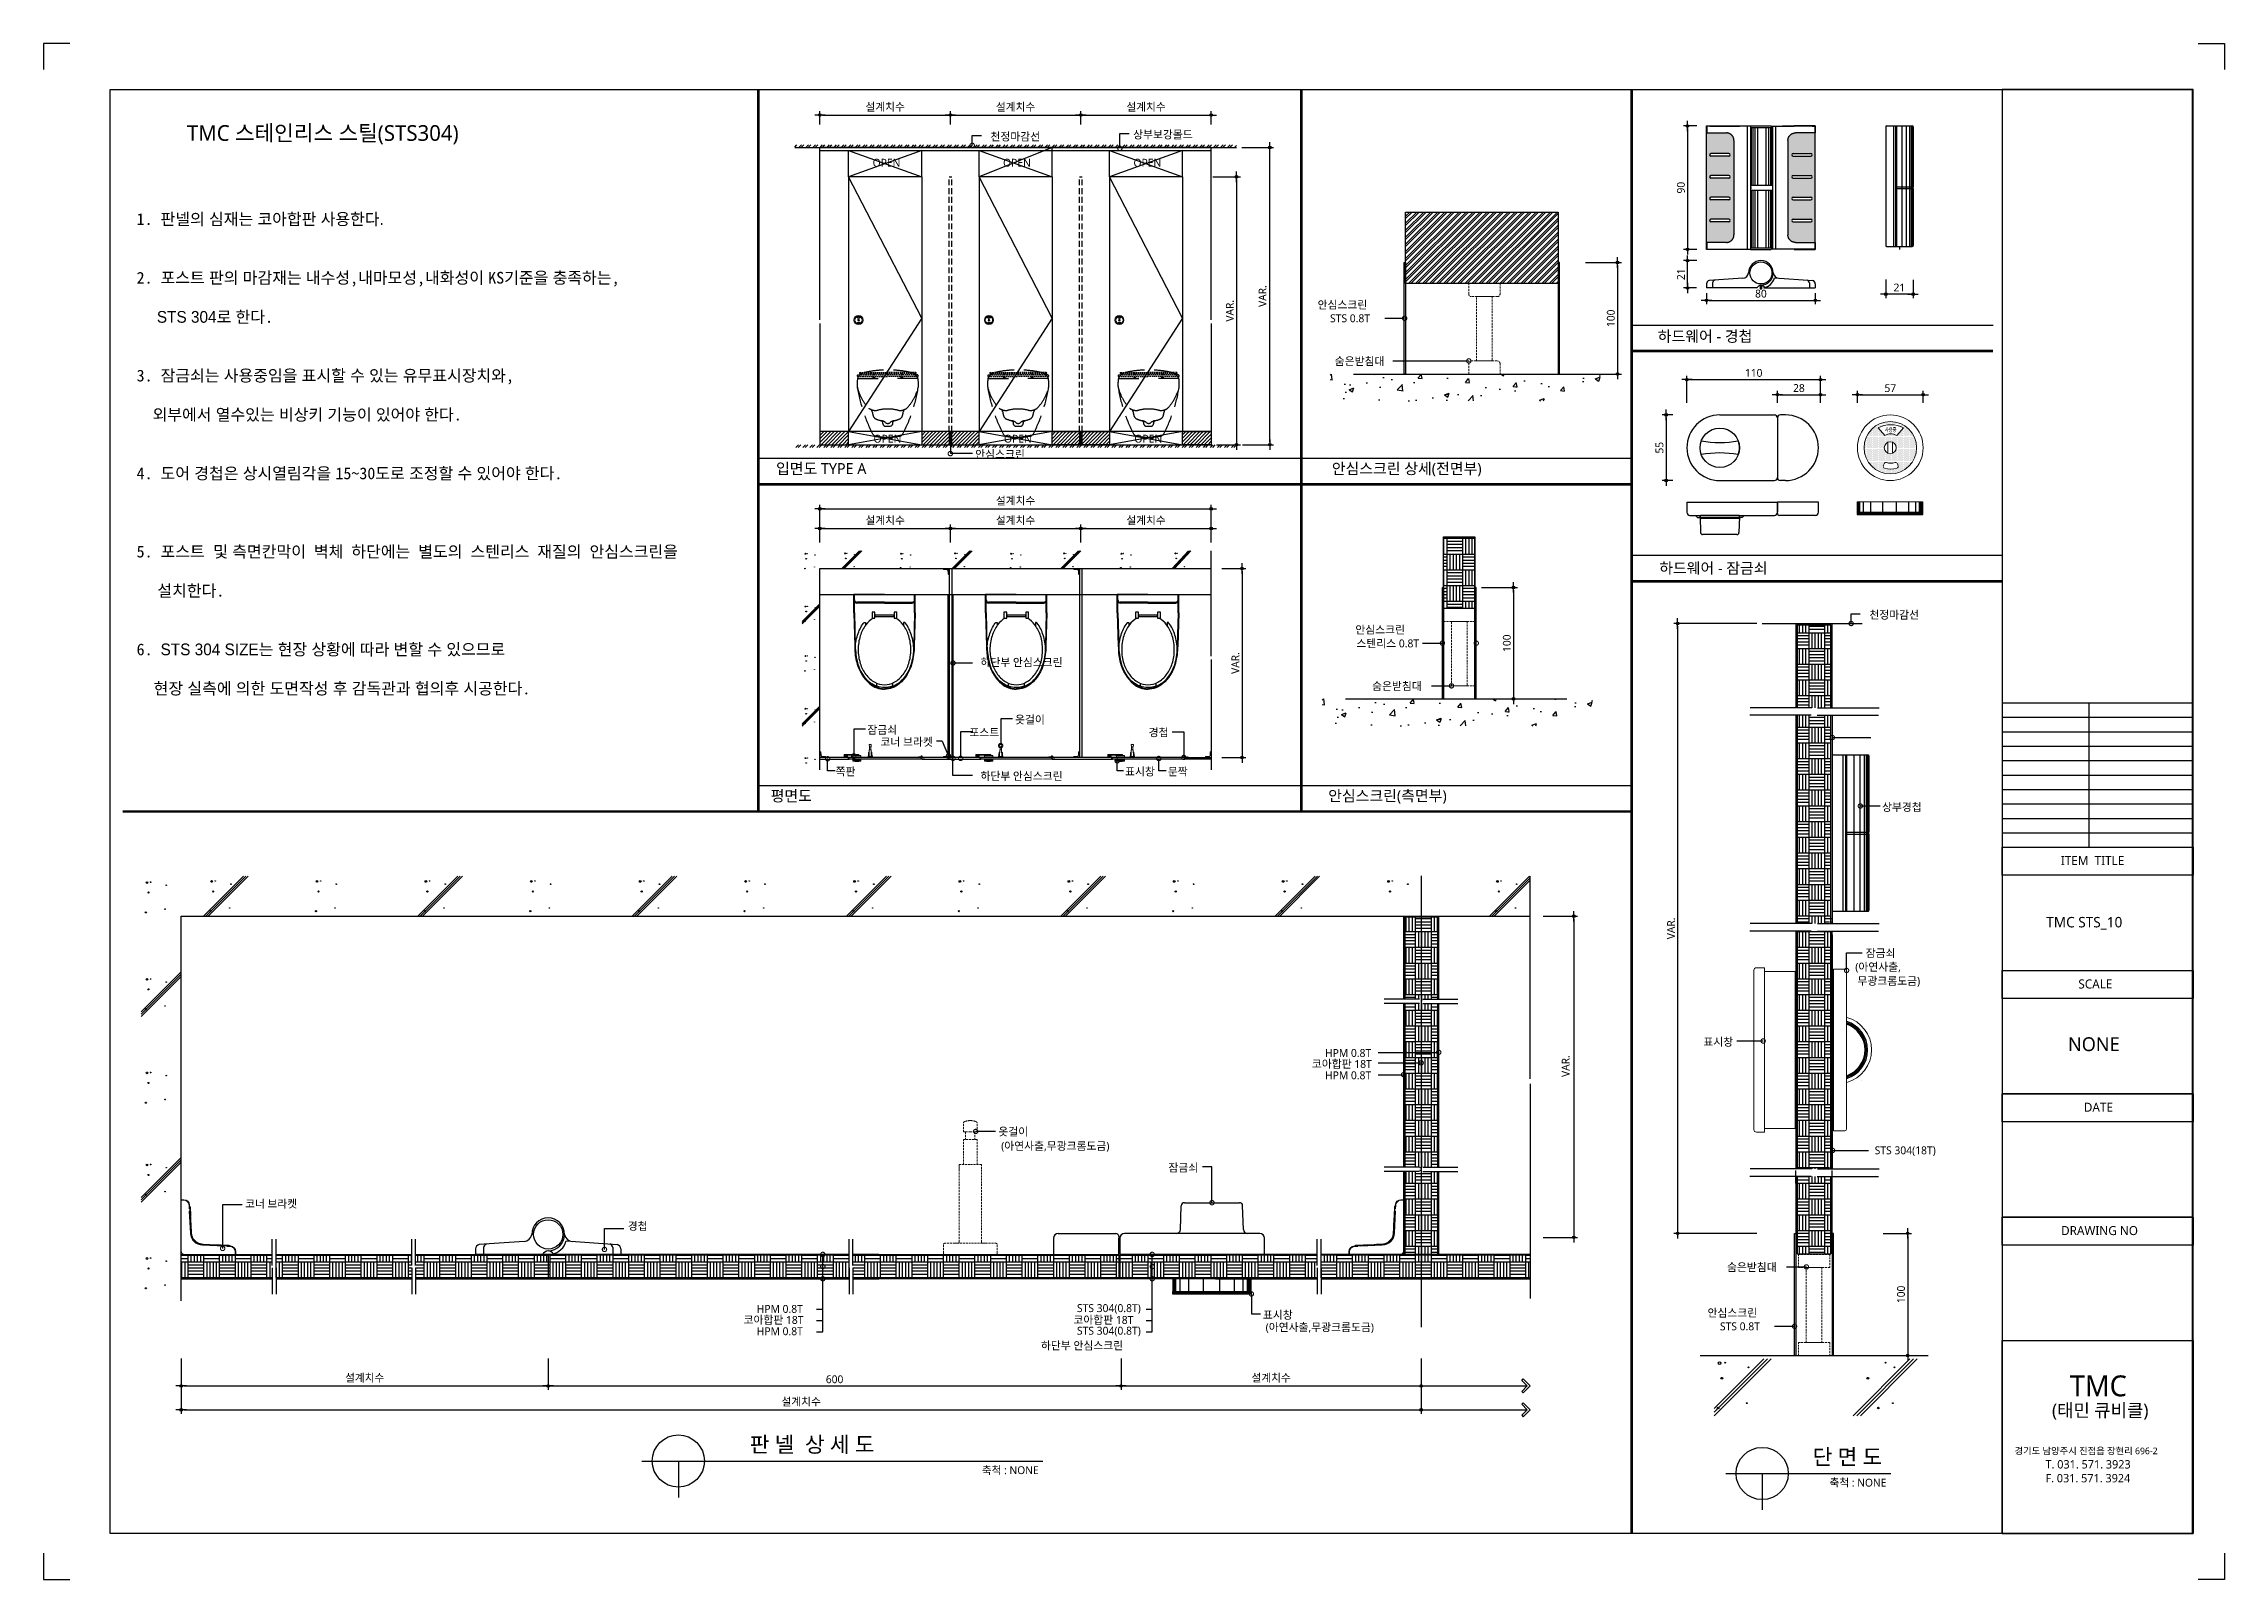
# Model space of a CAD drawing. Extents: x -256 to 8104, y -176 to 5714.
import ezdxf
from ezdxf.enums import TextEntityAlignment as Align

# ---------------------------------------------------------------- set-up
doc = ezdxf.new("R2010")
doc.units = 0
doc.header["$LTSCALE"] = 30
doc.linetypes.add('CEN', pattern=[62, 60, -1, 0, -1])
doc.linetypes.add('HIDDEN', pattern=[0.375, 0.25, -0.125])
doc.layers.get('0').update_dxf_attribs({"linetype": 'CONTINUOUS'})
doc.layers.get('DEFPOINTS').update_dxf_attribs({"linetype": 'CONTINUOUS'})
for name, color, linetype in [('02---제품선', 4, 'CONTINUOUS'), ('0_toilet', 6, 'CONTINUOUS'), ('C', 2, 'CONTINUOUS'), ('curior-0Line', 252, 'CONTINUOUS'), ('DIM', 7, 'CONTINUOUS'), ('HAT', 8, 'CONTINUOUS'), ('HID', 9, 'HIDDEN'), ('jac text', 7, 'CONTINUOUS'), ('TIT', 3, 'CONTINUOUS'), ('경첩', 4, 'CONTINUOUS'), ('문자', 3, 'CONTINUOUS'), ('부자재', 4, 'CONTINUOUS'), ('옷걸이', 4, 'CONTINUOUS'), ('잠금쇠(회전형)', 4, 'CONTINUOUS'), ('중심선', 1, 'CEN'), ('치수', 1, 'CONTINUOUS'), ('판넬', 2, 'CONTINUOUS'), ('해치', 8, 'CONTINUOUS')]:
    doc.layers.add(name, color=color, linetype=linetype)
doc.styles.add('HDW', font='gulim.ttc')
doc.styles.add('돋움', font='malgun.ttf')
doc.dimstyles.new('10', dxfattribs={"dimscale": 10, "dimtxt": 3, "dimasz": 1, "dimexe": 1.5, "dimexo": 2, "dimgap": 1, "dimtad": 1, "dimdec": 0, "dimlunit": 6, "dimtxsty": '돋움', "dimblk": 'DIMDOT', "dimcen": -1, "dimdle": 1.5, "dimclrt": 3, "dimazin": 3, "dimtfac": 1, "dimtdec": 0, "dimtix": 1, "dimtmove": 2, "dimatfit": 3, "dimldrblk": 'DIMDOT', "dimarcsym": 0})
pattern_1 = [(180, (100196.48, -5340.47), (-1e-14, -120.65), [60.325, -60.325]), (180, (100196.48, -5328.4), (-1e-14, -120.65), [60.325, -60.325]), (180, (100196.48, -5316.34), (-1e-14, -120.65), [60.325, -60.325]), (180, (100196.48, -5304.27), (-1e-14, -120.65), [60.325, -60.325]), (90, (100124.09, -5352.53), (-120.65, 7e-15), [60.325, -60.325]), (90, (100112.02, -5352.53), (-120.65, 7e-15), [60.325, -60.325]), (90, (100099.96, -5352.53), (-120.65, 7e-15), [60.325, -60.325]), (90, (100087.89, -5352.53), (-120.65, 7e-15), [60.325, -60.325]), (90, (100184.41, -5292.21), (-120.65, 7e-15), [60.325, -60.325]), (90, (100172.35, -5292.21), (-120.65, 7e-15), [60.325, -60.325]), (90, (100160.28, -5292.21), (-120.65, 7e-15), [60.325, -60.325]), (90, (100148.22, -5292.21), (-120.65, 7e-15), [60.325, -60.325]), (180, (100136.15, -5243.95), (-1e-14, -120.65), [60.325, -60.325]), (180, (100136.15, -5256.01), (-1e-14, -120.65), [60.325, -60.325]), (180, (100136.15, -5268.08), (-1e-14, -120.65), [60.325, -60.325]), (180, (100136.15, -5280.14), (-1e-14, -120.65), [60.325, -60.325]), (180, (100196.48, -5292.21), (-1e-14, -120.65), []), (90, (100136.15, -5352.53), (-120.65, 7e-15), []), (180, (100196.48, -5352.53), (-1e-14, -120.65), []), (270, (100196.48, -5231.88), (120.65, -2e-14), [])]

# ---------------------------------------------------------------- blocks, each defined once
blk = doc.blocks.new('DIMDOT')
at = {"linetype": 'Continuous'}
blk.add_line((-2, 0), (2, 0), dxfattribs=at)
for radius in [0.5, 0.25]:
    blk.add_circle((0, 0), radius, dxfattribs=at)
blk = doc.blocks.new('*D260')
at = {"layer": 'DEFPOINTS', "color": 0}
for p in [(111617.5, 263.4), (111117.5, 207.1), (111617.5, 207.1)]:
    blk.add_point(p, dxfattribs=at)
at = {"layer": 'DIM', "color": 0, "lineweight": -2, "ltscale": 10}
for p, q in [((111117.5, 227.1), (111117.5, 278.4)), ((111127.5, 263.4), (111607.5, 263.4)), ((111617.5, 227.1), (111617.5, 278.4))]:
    blk.add_line(p, q, dxfattribs=at)
at = {"layer": 'DIM', "color": 0, "lineweight": -2, "xscale": 10, "yscale": 10, "zscale": 10, "rotation": 180}
blk.add_blockref('DIMDOT', (111117.5, 263.4), dxfattribs=at)
at = {"layer": 'DIM', "color": 0, "lineweight": -2, "xscale": 10, "yscale": 10, "zscale": 10}
blk.add_blockref('DIMDOT', (111617.5, 263.4), dxfattribs=at)
at = {"layer": 'DIM', "color": 3, "insert": (111367.5, 293), "char_height": 30, "attachment_point": 5, "style": '돋움'}
blk.add_mtext('설계치수', dxfattribs=at)
blk = doc.blocks.new('*D261')
at = {"layer": 'DEFPOINTS', "color": 0}
for p in [(112117.5, 263.4), (111617.5, 207.1), (112117.5, 207.1)]:
    blk.add_point(p, dxfattribs=at)
at = {"layer": 'DIM', "color": 0, "lineweight": -2, "ltscale": 10}
for p, q in [((111617.5, 227.1), (111617.5, 278.4)), ((111627.5, 263.4), (112107.5, 263.4)), ((112117.5, 227.1), (112117.5, 278.4))]:
    blk.add_line(p, q, dxfattribs=at)
at = {"layer": 'DIM', "color": 0, "lineweight": -2, "xscale": 10, "yscale": 10, "zscale": 10, "rotation": 180}
blk.add_blockref('DIMDOT', (111617.5, 263.4), dxfattribs=at)
at = {"layer": 'DIM', "color": 0, "lineweight": -2, "xscale": 10, "yscale": 10, "zscale": 10}
blk.add_blockref('DIMDOT', (112117.5, 263.4), dxfattribs=at)
at = {"layer": 'DIM', "color": 3, "insert": (111867.5, 293), "char_height": 30, "attachment_point": 5, "style": '돋움'}
blk.add_mtext('설계치수', dxfattribs=at)
blk = doc.blocks.new('*D262')
at = {"layer": 'DEFPOINTS', "color": 0}
for p in [(112617.5, 263.4), (112117.5, 207.1), (112617.5, 207.1)]:
    blk.add_point(p, dxfattribs=at)
at = {"layer": 'DIM', "color": 0, "lineweight": -2, "ltscale": 10}
for p, q in [((112117.5, 227.1), (112117.5, 278.4)), ((112127.5, 263.4), (112607.5, 263.4)), ((112617.5, 227.1), (112617.5, 278.4))]:
    blk.add_line(p, q, dxfattribs=at)
at = {"layer": 'DIM', "color": 0, "lineweight": -2, "xscale": 10, "yscale": 10, "zscale": 10, "rotation": 180}
blk.add_blockref('DIMDOT', (112117.5, 263.4), dxfattribs=at)
at = {"layer": 'DIM', "color": 0, "lineweight": -2, "xscale": 10, "yscale": 10, "zscale": 10}
blk.add_blockref('DIMDOT', (112617.5, 263.4), dxfattribs=at)
at = {"layer": 'DIM', "color": 3, "insert": (112367.5, 293), "char_height": 30, "attachment_point": 5, "style": '돋움'}
blk.add_mtext('설계치수', dxfattribs=at)
blk = doc.blocks.new('*D263')
at = {"layer": 'DEFPOINTS', "color": 0}
for p in [(112604.1, 26.6), (112617.5, -1000.8), (112714.4, -1000.8)]:
    blk.add_point(p, dxfattribs=at)
at = {"layer": 'DIM', "color": 0, "lineweight": -2, "ltscale": 10}
for p, q in [((112624.1, 26.6), (112729.4, 26.6)), ((112714.4, 16.6), (112714.4, -990.8)), ((112637.5, -1000.8), (112729.4, -1000.8))]:
    blk.add_line(p, q, dxfattribs=at)
at = {"layer": 'DIM', "color": 0, "lineweight": -2, "xscale": 10, "yscale": 10, "zscale": 10}
for p, rotation in [((112714.4, 26.6), 90), ((112714.4, -1000.8), 270)]:
    blk.add_blockref('DIMDOT', p, dxfattribs=dict(at, rotation=rotation))
at = {"layer": 'DIM', "color": 3, "insert": (112689.2, -487.1), "char_height": 30, "attachment_point": 5, "rotation": 90, "style": '돋움'}
blk.add_mtext('VAR.', dxfattribs=at)
blk = doc.blocks.new('*D264')
at = {"layer": 'DEFPOINTS', "color": 0}
for p in [(112638.6, -1475.7), (112638.6, -2200.7), (112735.5, -2200.7)]:
    blk.add_point(p, dxfattribs=at)
at = {"layer": 'DIM', "color": 0, "lineweight": -2, "ltscale": 10}
for p, q in [((112658.6, -1475.7), (112750.5, -1475.7)), ((112735.5, -1485.7), (112735.5, -2190.7)), ((112658.6, -2200.7), (112750.5, -2200.7))]:
    blk.add_line(p, q, dxfattribs=at)
at = {"layer": 'DIM', "color": 0, "lineweight": -2, "xscale": 10, "yscale": 10, "zscale": 10}
for p, rotation in [((112735.5, -1475.7), 90), ((112735.5, -2200.7), 270)]:
    blk.add_blockref('DIMDOT', p, dxfattribs=dict(at, rotation=rotation))
at = {"layer": 'DIM', "color": 3, "insert": (112710.2, -1838.2), "char_height": 30, "attachment_point": 5, "rotation": 90, "style": '돋움'}
blk.add_mtext('VAR.', dxfattribs=at)
blk = doc.blocks.new('_DOTSMALL')
at = {"color": 0, "linetype": 'ByBlock', "const_width": 0.5}
blk.add_lwpolyline([(-0.0625, 0, 1), (0.0625, 0, 1)], format="xyb", close=True, dxfattribs=at)
blk = doc.blocks.new('A$C63EC304E')
at = {"layer": '치수', "color": 1, "xscale": 2.5, "yscale": 2.5, "zscale": 2.5, "rotation": 234.3098741996962}
blk.add_blockref('_DOTSMALL', (0.31, 0.31), dxfattribs=at)
blk = doc.blocks.new('A$C2BC9653E')
at = {"layer": '치수', "xscale": 0.3333333333333333, "yscale": 0.3333333333333333, "zscale": 0.3333333333333333}
blk.add_blockref('A$C63EC304E', (0, 0), dxfattribs=at)
blk = doc.blocks.new('A$C7FC71301')
at = {"layer": '치수', "rotation": 180}
blk.add_blockref('A$C2BC9653E', (0.21, 0.21), dxfattribs=at)
blk = doc.blocks.new('A$C4A20372B')
at = {"layer": '치수'}
blk.add_blockref('A$C7FC71301', (0, 0), dxfattribs=at)
blk = doc.blocks.new('A$C566469F5')
at = {"layer": '치수'}
blk.add_blockref('A$C4A20372B', (0, 0), dxfattribs=at)
blk = doc.blocks.new('A$C7E317CD4')
at = {"layer": '해치', "xscale": 2, "yscale": 2, "zscale": 2}
blk.add_blockref('A$C566469F5', (0, 0), dxfattribs=at)
blk = doc.blocks.new('A$C601D7F27')
at = {"layer": '치수'}
blk.add_blockref('A$C7E317CD4', (0, 0), dxfattribs=at)
blk = doc.blocks.new('A$C38802C08')
at = {"layer": '치수'}
blk.add_blockref('A$C601D7F27', (0, 0), dxfattribs=at)
blk = doc.blocks.new('*D265')
at = {"layer": 'DEFPOINTS', "color": 0}
for p in [(112617.5, -1322.1), (112117.5, -1395.3), (112617.5, -1395.3)]:
    blk.add_point(p, dxfattribs=at)
at = {"layer": 'DIM', "color": 0, "lineweight": -2, "ltscale": 10}
for p, q in [((112117.5, -1375.3), (112117.5, -1307.1)), ((112127.5, -1322.1), (112607.5, -1322.1)), ((112617.5, -1375.3), (112617.5, -1307.1))]:
    blk.add_line(p, q, dxfattribs=at)
at = {"layer": 'DIM', "color": 0, "lineweight": -2, "xscale": 10, "yscale": 10, "zscale": 10, "rotation": 180}
blk.add_blockref('DIMDOT', (112117.5, -1322.1), dxfattribs=at)
at = {"layer": 'DIM', "color": 0, "lineweight": -2, "xscale": 10, "yscale": 10, "zscale": 10}
blk.add_blockref('DIMDOT', (112617.5, -1322.1), dxfattribs=at)
at = {"layer": 'DIM', "color": 3, "insert": (112367.5, -1292.5), "char_height": 30, "attachment_point": 5, "style": '돋움'}
blk.add_mtext('설계치수', dxfattribs=at)
blk = doc.blocks.new('*D266')
at = {"layer": 'DEFPOINTS', "color": 0}
for p in [(112617.5, -1246.8), (111117.5, -1395.3), (112617.5, -1395.3)]:
    blk.add_point(p, dxfattribs=at)
at = {"layer": 'DIM', "color": 0, "lineweight": -2, "ltscale": 10}
for p, q in [((111117.5, -1375.3), (111117.5, -1231.8)), ((111127.5, -1246.8), (112607.5, -1246.8)), ((112617.5, -1375.3), (112617.5, -1231.8))]:
    blk.add_line(p, q, dxfattribs=at)
at = {"layer": 'DIM', "color": 0, "lineweight": -2, "xscale": 10, "yscale": 10, "zscale": 10, "rotation": 180}
blk.add_blockref('DIMDOT', (111117.5, -1246.8), dxfattribs=at)
at = {"layer": 'DIM', "color": 0, "lineweight": -2, "xscale": 10, "yscale": 10, "zscale": 10}
blk.add_blockref('DIMDOT', (112617.5, -1246.8), dxfattribs=at)
at = {"layer": 'DIM', "color": 3, "insert": (111867.5, -1217.2), "char_height": 30, "attachment_point": 5, "style": '돋움'}
blk.add_mtext('설계치수', dxfattribs=at)
blk = doc.blocks.new('*D267')
at = {"layer": 'DEFPOINTS', "color": 0}
for p in [(112117.5, -1322.1), (111617.5, -1395.3), (112117.5, -1395.3)]:
    blk.add_point(p, dxfattribs=at)
at = {"layer": 'DIM', "color": 0, "lineweight": -2, "ltscale": 10}
for p, q in [((111617.5, -1375.3), (111617.5, -1307.1)), ((111627.5, -1322.1), (112107.5, -1322.1)), ((112117.5, -1375.3), (112117.5, -1307.1))]:
    blk.add_line(p, q, dxfattribs=at)
at = {"layer": 'DIM', "color": 0, "lineweight": -2, "xscale": 10, "yscale": 10, "zscale": 10, "rotation": 180}
blk.add_blockref('DIMDOT', (111617.5, -1322.1), dxfattribs=at)
at = {"layer": 'DIM', "color": 0, "lineweight": -2, "xscale": 10, "yscale": 10, "zscale": 10}
blk.add_blockref('DIMDOT', (112117.5, -1322.1), dxfattribs=at)
at = {"layer": 'DIM', "color": 3, "insert": (111867.5, -1292.5), "char_height": 30, "attachment_point": 5, "style": '돋움'}
blk.add_mtext('설계치수', dxfattribs=at)
blk = doc.blocks.new('*D268')
at = {"layer": 'DEFPOINTS', "color": 0}
for p in [(111617.5, -1322.1), (111117.5, -1395.3), (111617.5, -1395.3)]:
    blk.add_point(p, dxfattribs=at)
at = {"layer": 'DIM', "color": 0, "lineweight": -2, "ltscale": 10}
for p, q in [((111117.5, -1375.3), (111117.5, -1307.1)), ((111127.5, -1322.1), (111607.5, -1322.1)), ((111617.5, -1375.3), (111617.5, -1307.1))]:
    blk.add_line(p, q, dxfattribs=at)
at = {"layer": 'DIM', "color": 0, "lineweight": -2, "xscale": 10, "yscale": 10, "zscale": 10, "rotation": 180}
blk.add_blockref('DIMDOT', (111117.5, -1322.1), dxfattribs=at)
at = {"layer": 'DIM', "color": 0, "lineweight": -2, "xscale": 10, "yscale": 10, "zscale": 10}
blk.add_blockref('DIMDOT', (111617.5, -1322.1), dxfattribs=at)
at = {"layer": 'DIM', "color": 3, "insert": (111367.5, -1292.5), "char_height": 30, "attachment_point": 5, "style": '돋움'}
blk.add_mtext('설계치수', dxfattribs=at)
blk = doc.blocks.new('*D269')
at = {"layer": 'DEFPOINTS', "color": 0}
for p in [(114953, -751.2), (114441, -859.9), (114953, -859.9)]:
    blk.add_point(p, dxfattribs=at)
at = {"layer": 'DIM', "color": 0, "lineweight": -2, "ltscale": 10}
for p, q in [((114441, -839.9), (114441, -736.2)), ((114451, -751.2), (114943, -751.2)), ((114953, -839.9), (114953, -736.2))]:
    blk.add_line(p, q, dxfattribs=at)
at = {"layer": 'DIM', "color": 0, "lineweight": -2, "xscale": 10, "yscale": 10, "zscale": 10, "rotation": 180}
blk.add_blockref('DIMDOT', (114441, -751.2), dxfattribs=at)
at = {"layer": 'DIM', "color": 0, "lineweight": -2, "xscale": 10, "yscale": 10, "zscale": 10}
blk.add_blockref('DIMDOT', (114953, -751.2), dxfattribs=at)
at = {"layer": 'DIM', "color": 3, "insert": (114697, -725.7), "char_height": 30, "attachment_point": 5, "style": '돋움'}
blk.add_mtext('110', dxfattribs=at)
blk = doc.blocks.new('*D270')
at = {"layer": 'DEFPOINTS', "color": 0}
for p in [(114953, -809.2), (114788, -859.9), (114953, -859.9)]:
    blk.add_point(p, dxfattribs=at)
at = {"layer": 'DIM', "color": 0, "lineweight": -2, "ltscale": 10}
for p, q in [((114788, -839.9), (114788, -794.2)), ((114798, -809.2), (114943, -809.2)), ((114953, -839.9), (114953, -794.2))]:
    blk.add_line(p, q, dxfattribs=at)
at = {"layer": 'DIM', "color": 0, "lineweight": -2, "xscale": 10, "yscale": 10, "zscale": 10, "rotation": 180}
blk.add_blockref('DIMDOT', (114788, -809.2), dxfattribs=at)
at = {"layer": 'DIM', "color": 0, "lineweight": -2, "xscale": 10, "yscale": 10, "zscale": 10}
blk.add_blockref('DIMDOT', (114953, -809.2), dxfattribs=at)
at = {"layer": 'DIM', "color": 3, "insert": (114870.5, -783.7), "char_height": 30, "attachment_point": 5, "style": '돋움'}
blk.add_mtext('28', dxfattribs=at)
blk = doc.blocks.new('*D271')
at = {"layer": 'DEFPOINTS', "color": 0}
for p in [(115346.7, -809.2), (115094.7, -859.9), (115346.7, -859.9)]:
    blk.add_point(p, dxfattribs=at)
at = {"layer": 'DIM', "color": 0, "lineweight": -2, "ltscale": 10}
for p, q in [((115094.7, -839.9), (115094.7, -794.2)), ((115104.7, -809.2), (115336.7, -809.2)), ((115346.7, -839.9), (115346.7, -794.2))]:
    blk.add_line(p, q, dxfattribs=at)
at = {"layer": 'DIM', "color": 0, "lineweight": -2, "xscale": 10, "yscale": 10, "zscale": 10, "rotation": 180}
blk.add_blockref('DIMDOT', (115094.7, -809.2), dxfattribs=at)
at = {"layer": 'DIM', "color": 0, "lineweight": -2, "xscale": 10, "yscale": 10, "zscale": 10}
blk.add_blockref('DIMDOT', (115346.7, -809.2), dxfattribs=at)
at = {"layer": 'DIM', "color": 3, "insert": (115220.7, -784), "char_height": 30, "attachment_point": 5, "style": '돋움'}
blk.add_mtext('57', dxfattribs=at)
blk = doc.blocks.new('*D272')
at = {"layer": 'DEFPOINTS', "color": 0}
for p in [(114498.7, 221.5), (114443.6, -251.6), (114498.7, -251.6)]:
    blk.add_point(p, dxfattribs=at)
at = {"layer": 'DIM', "color": 0, "lineweight": -2, "ltscale": 10}
for p, q in [((114478.7, 221.5), (114428.6, 221.5)), ((114443.6, 211.5), (114443.6, -241.6)), ((114478.7, -251.6), (114428.6, -251.6))]:
    blk.add_line(p, q, dxfattribs=at)
at = {"layer": 'DIM', "color": 0, "lineweight": -2, "xscale": 10, "yscale": 10, "zscale": 10}
for p, rotation in [((114443.6, 221.5), 90), ((114443.6, -251.6), 270)]:
    blk.add_blockref('DIMDOT', p, dxfattribs=dict(at, rotation=rotation))
at = {"layer": 'DIM', "color": 3, "insert": (114418.1, -15.1), "char_height": 30, "attachment_point": 5, "rotation": 90, "style": '돋움'}
blk.add_mtext('90', dxfattribs=at)
blk = doc.blocks.new('*D273')
at = {"layer": 'DEFPOINTS', "color": 0}
for p in [(114516.2, -399.8), (114933.3, -399.8), (114933.3, -447.2)]:
    blk.add_point(p, dxfattribs=at)
at = {"layer": 'DIM', "color": 0, "lineweight": -2, "ltscale": 10}
for p, q in [((114516.2, -419.8), (114516.2, -462.2)), ((114526.2, -447.2), (114923.3, -447.2)), ((114933.3, -419.8), (114933.3, -462.2))]:
    blk.add_line(p, q, dxfattribs=at)
at = {"layer": 'DIM', "color": 0, "lineweight": -2, "xscale": 10, "yscale": 10, "zscale": 10, "rotation": 180}
blk.add_blockref('DIMDOT', (114516.2, -447.2), dxfattribs=at)
at = {"layer": 'DIM', "color": 0, "lineweight": -2, "xscale": 10, "yscale": 10, "zscale": 10}
blk.add_blockref('DIMDOT', (114933.3, -447.2), dxfattribs=at)
at = {"layer": 'DIM', "color": 3, "insert": (114724.8, -421.7), "char_height": 30, "attachment_point": 5, "style": '돋움'}
blk.add_mtext('80', dxfattribs=at)
blk = doc.blocks.new('*D274')
at = {"layer": 'DEFPOINTS', "color": 0}
for p in [(114443.6, -294.8), (114498.7, -294.8), (114497.9, -399.8)]:
    blk.add_point(p, dxfattribs=at)
at = {"layer": 'DIM', "color": 0, "lineweight": -2, "ltscale": 10}
for p, q in [((114478.7, -294.8), (114428.6, -294.8)), ((114443.6, -389.8), (114443.6, -304.8)), ((114477.9, -399.8), (114428.6, -399.8))]:
    blk.add_line(p, q, dxfattribs=at)
at = {"layer": 'DIM', "color": 0, "lineweight": -2, "xscale": 10, "yscale": 10, "zscale": 10}
for p, rotation in [((114443.6, -294.8), 90), ((114443.6, -399.8), 270)]:
    blk.add_blockref('DIMDOT', p, dxfattribs=dict(at, rotation=rotation))
at = {"layer": 'DIM', "color": 3, "insert": (114418.3, -347.3), "char_height": 30, "attachment_point": 5, "rotation": 90, "style": '돋움'}
blk.add_mtext('21', dxfattribs=at)
blk = doc.blocks.new('*D275')
at = {"layer": 'DEFPOINTS', "color": 0}
for p in [(115203.1, -347.7), (115308.1, -348.4), (115203.1, -423.3)]:
    blk.add_point(p, dxfattribs=at)
at = {"layer": 'DIM', "color": 0, "lineweight": -2, "ltscale": 10}
for p, q in [((115203.1, -367.7), (115203.1, -438.3)), ((115308.1, -368.4), (115308.1, -438.3)), ((115298.1, -423.3), (115213.1, -423.3))]:
    blk.add_line(p, q, dxfattribs=at)
at = {"layer": 'DIM', "color": 0, "lineweight": -2, "xscale": 10, "yscale": 10, "zscale": 10, "rotation": 180}
blk.add_blockref('DIMDOT', (115203.1, -423.3), dxfattribs=at)
at = {"layer": 'DIM', "color": 0, "lineweight": -2, "xscale": 10, "yscale": 10, "zscale": 10}
blk.add_blockref('DIMDOT', (115308.1, -423.3), dxfattribs=at)
at = {"layer": 'DIM', "color": 3, "insert": (115255.6, -398), "char_height": 30, "attachment_point": 5, "style": '돋움'}
blk.add_mtext('21', dxfattribs=at)
blk = doc.blocks.new('A$C10E41893')
at = {"layer": '부자재'}
for p, q in [((6, 0), (6, 196)), ((123, 196), (6, 196)), ((123, 192), (6, 192)), ((55, 0), (55, 177)), ((61, 0), (61, 177)), ((6, 0), (6, -196)), ((55, 0), (55, -177)), ((61, 0), (61, -177)), ((123, -192), (6, -192)), ((123, -196), (6, -196))]:
    blk.add_line(p, q, dxfattribs=at)
for points in [[(123, 196, -0.012538), (123, 196), (335, 190, -0.055395), (445, 175, -0.154276), (577, 93, -0.179504), (612, 0, -0.179504)], [(123, 192, -0.012538), (123, 192), (335, 187, -0.055395), (444, 172, -0.154276), (574, 91, -0.179504), (608, 0, -0.179504)], [(157, -72, 0.089162), (200, -119, 0.085733), (270, -155, 0.075373), (359, -168, 0.075373), (447, -155, 0.085733), (517, -119, 0.106084), (567, -62, 0.126931), (583, 0, 0.126931), (567, 62, 0.106084), (517, 119, 0.085733), (447, 155, 0.075373), (359, 168, 0.075373), (270, 155, 0.085733), (200, 119, 0.089162), (157, 72)], [(572, 51), (589, 51), (589, 60, 0.021185), (583, 71, 0.106084), (528, 134, 0.085733), (453, 172, 0.075373), (359, 187, 0.075373), (265, 172, 0.085733), (189, 134, 0.007337), (184, 130), (184, 122), (205, 122)], [(123, -196, 0.012538), (123, -196), (335, -190, 0.055395), (445, -175, 0.154276), (577, -93, 0.179504), (612, 0, 0.179504)], [(123, -192, 0.012538), (123, -192), (335, -187, 0.055395), (444, -172, 0.154276), (574, -91, 0.179504), (608, 0, 0.179504)], [(589, -51, 0.090214), (598, 0, 0.090214), (589, 51, 0.106084)], [(572, -51), (589, -51), (589, -60, -0.021185), (583, -71, -0.106084), (528, -134, -0.085733), (453, -172, -0.075373), (359, -187, -0.075373), (265, -172, -0.085733), (189, -134, -0.007337), (184, -130), (184, -122), (205, -122)]]:
    blk.add_lwpolyline(points, format="xyb", dxfattribs=at)
blk.add_lwpolyline([(138, -61), (119, -61), (119, -79), (157, -79), (157, -61), (138, -61), (147, -61), (147, 61), (138, 61), (157, 61), (157, 79), (119, 79), (119, 61), (138, 61), (138, -61), (119, -61)], dxfattribs=at)
for centre, start, end in [((40, 177), 0, 90), ((46, 177), 0, 90), ((40, -177), 270, 0), ((46, -177), 270, 0)]:
    blk.add_arc(centre, 15, start, end, dxfattribs=at)
blk = doc.blocks.new('A$C460A2A32')
at = {"color": 0}
for p, q in [((3, 20), (0, 16)), ((3, 20), (9, 20)), ((4, 10), (162, 10)), ((9, 20), (162, 20)), ((13, 32), (11, 30)), ((13, 32), (162, 32)), ((13, 27), (162, 27)), ((312, 32), (162, 32)), ((312, 27), (162, 27)), ((316, 20), (162, 20)), ((321, 10), (162, 10)), ((312, 32), (313, 30)), ((322, 20), (316, 20)), ((322, 20), (324, 16))]:
    blk.add_line(p, q, dxfattribs=at)
for centre, radius, start, end in [((4, 14), 4, 150.0107, 270), ((13, 29), 2, 135, 270), ((109, 28), 26, 182.6717, 198.4118), ((109, 10), 26, 180, 202.6199), ((107, 28), 23, 183.0205, 200.9186), ((107, 10), 23, 180, 205.7715), ((69, 10), 23, 334.2285, 0), ((69, 28), 23, 339.0814, 356.9795), ((67, 10), 26, 337.3801, 0), ((67, 28), 26, 341.5882, 357.3283), ((257, 10), 26, 180, 202.6199), ((257, 28), 26, 182.6717, 198.4118), ((256, 28), 23, 183.0205, 200.9186), ((256, 10), 23, 180, 205.7715), ((217, 10), 23, 334.2285, 0), ((217, 28), 23, 339.0814, 356.9795), ((216, 28), 26, 341.5882, 357.3283), ((216, 10), 26, 337.3801, 0), ((312, 29), 2, 270, 45), ((321, 14), 4, 270, 29.9893)]:
    blk.add_arc(centre, radius, start, end, dxfattribs=at)
blk = doc.blocks.new('*D276')
at = {"layer": 'DEFPOINTS', "color": 0}
for p in [(114406.7, -886.4), (114361, -1138.4), (114406.7, -1138.4)]:
    blk.add_point(p, dxfattribs=at)
at = {"layer": 'DIM', "color": 0, "lineweight": -2, "ltscale": 10}
for p, q in [((114386.7, -886.4), (114346, -886.4)), ((114361, -896.4), (114361, -1128.4)), ((114386.7, -1138.4), (114346, -1138.4))]:
    blk.add_line(p, q, dxfattribs=at)
at = {"layer": 'DIM', "color": 0, "lineweight": -2, "xscale": 10, "yscale": 10, "zscale": 10}
for p, rotation in [((114361, -886.4), 90), ((114361, -1138.4), 270)]:
    blk.add_blockref('DIMDOT', p, dxfattribs=dict(at, rotation=rotation))
at = {"layer": 'DIM', "color": 3, "insert": (114335.8, -1012.4), "char_height": 30, "attachment_point": 5, "rotation": 90, "style": '돋움'}
blk.add_mtext('55', dxfattribs=at)
blk = doc.blocks.new('*D277')
at = {"layer": 'DEFPOINTS', "color": 0}
for p in [(114729.6, -1686.4), (114405.6, -4025.4), (114729.6, -4025.4)]:
    blk.add_point(p, dxfattribs=at)
at = {"layer": 'DIM', "color": 0, "lineweight": -2, "ltscale": 10}
for p, q in [((114709.6, -1686.4), (114390.6, -1686.4)), ((114405.6, -1696.4), (114405.6, -4015.4)), ((114709.6, -4025.4), (114390.6, -4025.4))]:
    blk.add_line(p, q, dxfattribs=at)
at = {"layer": 'DIM', "color": 0, "lineweight": -2, "xscale": 10, "yscale": 10, "zscale": 10}
for p, rotation in [((114405.6, -1686.4), 90), ((114405.6, -4025.4), 270)]:
    blk.add_blockref('DIMDOT', p, dxfattribs=dict(at, rotation=rotation))
at = {"layer": 'DIM', "color": 3, "insert": (114380.3, -2855.9), "char_height": 30, "attachment_point": 5, "rotation": 90, "style": '돋움'}
blk.add_mtext('VAR.', dxfattribs=at)
blk = doc.blocks.new('A$C13EB2441')
for p, q in [((0.84, 7.37), (0.84, 14.11)), ((0.84, 6.74), (0.84, 0))]:
    blk.add_line(p, q)
blk = doc.blocks.new('*D278')
at = {"layer": 'DEFPOINTS', "color": 0}
for p in [(115173.1, -4025.4), (115173.1, -4493.7), (115287.4, -4493.7)]:
    blk.add_point(p, dxfattribs=at)
at = {"layer": 'DIM', "color": 0, "lineweight": -2, "ltscale": 10}
for p, q in [((115193.1, -4025.4), (115302.4, -4025.4)), ((115287.4, -4035.4), (115287.4, -4483.7)), ((115193.1, -4493.7), (115302.4, -4493.7))]:
    blk.add_line(p, q, dxfattribs=at)
at = {"layer": 'DIM', "color": 0, "lineweight": -2, "xscale": 10, "yscale": 10, "zscale": 10}
for p, rotation in [((115287.4, -4025.4), 90), ((115287.4, -4493.7), 270)]:
    blk.add_blockref('DIMDOT', p, dxfattribs=dict(at, rotation=rotation))
at = {"layer": 'DIM', "color": 3, "insert": (115261.9, -4259.5), "char_height": 30, "attachment_point": 5, "rotation": 90, "style": '돋움'}
blk.add_mtext('100', dxfattribs=at)
blk = doc.blocks.new('*D279')
at = {"layer": 'DEFPOINTS', "color": 0}
for p in [(113633.5, -1548.3), (113633.5, -1975.8), (113776.4, -1975.8)]:
    blk.add_point(p, dxfattribs=at)
at = {"layer": 'DIM', "color": 0, "lineweight": -2, "ltscale": 10}
for p, q in [((113653.5, -1548.3), (113791.4, -1548.3)), ((113776.4, -1558.3), (113776.4, -1965.8)), ((113653.5, -1975.8), (113791.4, -1975.8))]:
    blk.add_line(p, q, dxfattribs=at)
at = {"layer": 'DIM', "color": 0, "lineweight": -2, "xscale": 10, "yscale": 10, "zscale": 10}
for p, rotation in [((113776.4, -1548.3), 90), ((113776.4, -1975.8), 270)]:
    blk.add_blockref('DIMDOT', p, dxfattribs=dict(at, rotation=rotation))
at = {"layer": 'DIM', "color": 3, "insert": (113750.8, -1762.1), "char_height": 30, "attachment_point": 5, "rotation": 90, "style": '돋움'}
blk.add_mtext('100', dxfattribs=at)
blk = doc.blocks.new('*D280')
at = {"layer": 'DEFPOINTS', "color": 0}
for p in [(112714.4, 139), (112841.8, 139), (112716.9, -1000.8)]:
    blk.add_point(p, dxfattribs=at)
at = {"layer": 'DIM', "color": 0, "lineweight": -2, "ltscale": 10}
for p, q in [((112734.4, 139), (112856.8, 139)), ((112841.8, -990.8), (112841.8, 129)), ((112736.9, -1000.8), (112856.8, -1000.8))]:
    blk.add_line(p, q, dxfattribs=at)
at = {"layer": 'DIM', "color": 0, "lineweight": -2, "xscale": 10, "yscale": 10, "zscale": 10}
for p, rotation in [((112841.8, 139), 90), ((112841.8, -1000.8), 270)]:
    blk.add_blockref('DIMDOT', p, dxfattribs=dict(at, rotation=rotation))
at = {"layer": 'DIM', "color": 3, "insert": (112814.5, -430.9), "char_height": 30, "attachment_point": 5, "rotation": 90, "style": '돋움'}
blk.add_mtext('VAR.', dxfattribs=at)
blk = doc.blocks.new('*D281')
at = {"layer": 'DEFPOINTS', "color": 0}
for p in [(114032.1, -302.2), (114032.1, -729.7), (114175, -729.7)]:
    blk.add_point(p, dxfattribs=at)
at = {"layer": 'DIM', "color": 0, "lineweight": -2, "ltscale": 10}
for p, q in [((114052.1, -302.2), (114190, -302.2)), ((114175, -312.2), (114175, -719.7)), ((114052.1, -729.7), (114190, -729.7))]:
    blk.add_line(p, q, dxfattribs=at)
at = {"layer": 'DIM', "color": 0, "lineweight": -2, "xscale": 10, "yscale": 10, "zscale": 10}
for p, rotation in [((114175, -302.2), 90), ((114175, -729.7), 270)]:
    blk.add_blockref('DIMDOT', p, dxfattribs=dict(at, rotation=rotation))
at = {"layer": 'DIM', "color": 3, "insert": (114149.4, -516), "char_height": 30, "attachment_point": 5, "rotation": 90, "style": '돋움'}
blk.add_mtext('100', dxfattribs=at)
blk = doc.blocks.new('*D282')
at = {"layer": 'DEFPOINTS', "color": 0}
for p in [(108668.6, -4484.9), (110075.7, -4484.9), (110075.7, -4610.7)]:
    blk.add_point(p, dxfattribs=at)
at = {"layer": 'DIM', "color": 0, "lineweight": -2, "ltscale": 10}
for p, q in [((108668.6, -4504.9), (108668.6, -4625.7)), ((110075.7, -4504.9), (110075.7, -4625.7)), ((108678.6, -4610.7), (110065.7, -4610.7))]:
    blk.add_line(p, q, dxfattribs=at)
at = {"layer": 'DIM', "color": 0, "lineweight": -2, "xscale": 10, "yscale": 10, "zscale": 10, "rotation": 180}
blk.add_blockref('DIMDOT', (108668.6, -4610.7), dxfattribs=at)
at = {"layer": 'DIM', "color": 0, "lineweight": -2, "xscale": 10, "yscale": 10, "zscale": 10}
blk.add_blockref('DIMDOT', (110075.7, -4610.7), dxfattribs=at)
at = {"layer": 'DIM', "color": 3, "insert": (109372.2, -4581), "char_height": 30, "attachment_point": 5, "style": '돋움'}
blk.add_mtext('설계치수', dxfattribs=at)
blk = doc.blocks.new('*D283')
at = {"layer": 'DEFPOINTS', "color": 0}
for p in [(108668.6, -4484.9), (113422.6, -4484.9), (113422.6, -4702.1)]:
    blk.add_point(p, dxfattribs=at)
at = {"layer": 'DIM', "color": 0, "lineweight": -2, "ltscale": 10}
for p, q in [((108668.6, -4504.9), (108668.6, -4717.1)), ((113422.6, -4504.9), (113422.6, -4717.1)), ((108678.6, -4702.1), (113412.6, -4702.1))]:
    blk.add_line(p, q, dxfattribs=at)
at = {"layer": 'DIM', "color": 0, "lineweight": -2, "xscale": 10, "yscale": 10, "zscale": 10, "rotation": 180}
blk.add_blockref('DIMDOT', (108668.6, -4702.1), dxfattribs=at)
at = {"layer": 'DIM', "color": 0, "lineweight": -2, "xscale": 10, "yscale": 10, "zscale": 10}
blk.add_blockref('DIMDOT', (113422.6, -4702.1), dxfattribs=at)
at = {"layer": 'DIM', "color": 3, "insert": (111045.6, -4672.5), "char_height": 30, "attachment_point": 5, "style": '돋움'}
blk.add_mtext('설계치수', dxfattribs=at)
blk = doc.blocks.new('*D284')
at = {"layer": 'DEFPOINTS', "color": 0}
for p in [(112271.7, -4484.9), (113422.6, -4484.9), (113422.6, -4610.7)]:
    blk.add_point(p, dxfattribs=at)
at = {"layer": 'DIM', "color": 0, "lineweight": -2, "ltscale": 10}
for p, q in [((112271.7, -4504.9), (112271.7, -4625.7)), ((113422.6, -4504.9), (113422.6, -4625.7)), ((112281.7, -4610.7), (113412.6, -4610.7))]:
    blk.add_line(p, q, dxfattribs=at)
at = {"layer": 'DIM', "color": 0, "lineweight": -2, "xscale": 10, "yscale": 10, "zscale": 10, "rotation": 180}
blk.add_blockref('DIMDOT', (112271.7, -4610.7), dxfattribs=at)
at = {"layer": 'DIM', "color": 0, "lineweight": -2, "xscale": 10, "yscale": 10, "zscale": 10}
blk.add_blockref('DIMDOT', (113422.6, -4610.7), dxfattribs=at)
at = {"layer": 'DIM', "color": 3, "insert": (112847.1, -4581), "char_height": 30, "attachment_point": 5, "style": '돋움'}
blk.add_mtext('설계치수', dxfattribs=at)
blk = doc.blocks.new('*D285')
at = {"layer": 'DEFPOINTS', "color": 0}
for p in [(110075.7, -4484.9), (112271.7, -4484.9), (112271.7, -4610.7)]:
    blk.add_point(p, dxfattribs=at)
at = {"layer": 'DIM', "color": 0, "lineweight": -2, "ltscale": 10}
for p, q in [((110075.7, -4504.9), (110075.7, -4625.7)), ((112271.7, -4504.9), (112271.7, -4625.7)), ((110085.7, -4610.7), (112261.7, -4610.7))]:
    blk.add_line(p, q, dxfattribs=at)
at = {"layer": 'DIM', "color": 0, "lineweight": -2, "xscale": 10, "yscale": 10, "zscale": 10, "rotation": 180}
blk.add_blockref('DIMDOT', (110075.7, -4610.7), dxfattribs=at)
at = {"layer": 'DIM', "color": 0, "lineweight": -2, "xscale": 10, "yscale": 10, "zscale": 10}
blk.add_blockref('DIMDOT', (112271.7, -4610.7), dxfattribs=at)
at = {"layer": 'DIM', "color": 3, "insert": (111173.7, -4585.2), "char_height": 30, "attachment_point": 5, "style": '돋움'}
blk.add_mtext('600', dxfattribs=at)
blk = doc.blocks.new('A$C06B31977')
for p, q in [((1.26, 11.06), (1.26, 21.17)), ((1.26, 10.11), (1.26, 0))]:
    blk.add_line(p, q)
blk = doc.blocks.new('*D286')
at = {"layer": 'DEFPOINTS', "color": 0}
for p in [(113869.4, -2809.3), (113869.4, -4040.7), (114007.2, -4040.7)]:
    blk.add_point(p, dxfattribs=at)
at = {"layer": 'DIM', "color": 0, "lineweight": -2, "ltscale": 10}
for p, q in [((113889.4, -2809.3), (114022.2, -2809.3)), ((114007.2, -2819.3), (114007.2, -4030.7)), ((113889.4, -4040.7), (114022.2, -4040.7))]:
    blk.add_line(p, q, dxfattribs=at)
at = {"layer": 'DIM', "color": 0, "lineweight": -2, "xscale": 10, "yscale": 10, "zscale": 10}
for p, rotation in [((114007.2, -2809.3), 90), ((114007.2, -4040.7), 270)]:
    blk.add_blockref('DIMDOT', p, dxfattribs=dict(at, rotation=rotation))
at = {"layer": 'DIM', "color": 3, "insert": (113976.4, -3384.1), "char_height": 30, "attachment_point": 5, "rotation": 90, "style": '돋움'}
blk.add_mtext('VAR.', dxfattribs=at)
blk = doc.blocks.new('STS_10', base_point=(108397.3, -5176.8))
h = blk.add_hatch()
h.set_pattern_fill('ANSI31', color=3, scale=3, angle=180)
h.set_pattern_definition([(225, (108435.826, -5352.532), (6.735192, -6.735192), [])])
h.paths.add_polyline_path([(111227.5, -950.8), (111117.5, -950.8), (111117.5, -1000.8), (111227.5, -1000.8)])
h.paths.add_polyline_path([(111612.5, -950.8), (111507.5, -950.8), (111507.5, -1000.8), (111612.5, -1000.8)])
h.paths.add_polyline_path([(111727.5, -950.8), (111622.5, -950.8), (111622.5, -1000.8), (111727.5, -1000.8)])
h.paths.add_polyline_path([(112112.5, -950.8), (112007.5, -950.8), (112007.5, -1000.8), (112112.5, -1000.8)])
h.paths.add_polyline_path([(112227.5, -950.8), (112122.5, -950.8), (112122.5, -1000.8), (112227.5, -1000.8)])
h.paths.add_polyline_path([(112617.5, -950.8), (112507.5, -950.8), (112507.5, -1000.8), (112617.5, -1000.8)])
h = blk.add_hatch()
h.set_pattern_fill('ANSI31', color=2, style=0)
h.set_pattern_definition([(45, (108435.8263, -5352.532), (-2.245064, 2.245064), [])])
h.paths.add_polyline_path([(111622.5, -950.8), (111612.5, -950.8), (111612.5, -1000.8), (111622.5, -1000.8)])
h = blk.add_hatch()
h.set_pattern_fill('ANSI31', color=2, style=0)
h.set_pattern_definition([(45, (108935.8263, -5352.532), (-2.245064, 2.245064), [])])
h.paths.add_polyline_path([(112122.5, -950.8), (112112.5, -950.8), (112112.5, -1000.8), (112122.5, -1000.8)])
h = blk.add_hatch()
h.set_pattern_fill('ANSI31', color=2, style=0)
h.set_pattern_definition([(45, (111613.9926, -3512.5427), (-2.245064, 2.245064), [])])
h.paths.add_polyline_path([(113508.5, -1548.3), (113503.5, -1548.3), (113503.5, -1760, -1), (113503.5, -1764.1), (113503.5, -1975.8), (113508.5, -1975.8)])
h.paths.add_polyline_path([(113633.5, -1764.1, -1), (113633.5, -1760), (113633.5, -1548.3), (113628.5, -1548.3), (113628.5, -1975.8), (113633.5, -1975.8)])
at = {"layer": 'HAT'}
h = blk.add_hatch(dxfattribs=at)
h.set_pattern_fill('ANSI32', color=256, scale=2, style=0)
h.set_pattern_definition([(45, (99781.457, -5494.008), (-13.470384, 13.470384), []), (45, (99790.437, -5494.008), (-13.470384, 13.470384), [])])
h.paths.add_polyline_path([(111020.8, 149), (112714.4, 149), (112714.4, 139), (111020.8, 139)])
h = blk.add_hatch(dxfattribs=at)
h.set_pattern_fill('ANSI32', color=256, scale=2, style=0)
h.set_pattern_definition([(45, (100105.73, -5361.366), (-13.470384, 13.470384), []), (45, (100114.71, -5361.366), (-13.470384, 13.470384), [])])
h.paths.add_polyline_path([(113362.7, -108.5), (113948, -108.5), (113948, -383.1), (113362.7, -383.1)])
h = blk.add_hatch(dxfattribs=at)
h.set_pattern_fill('ANSI32', color=256, scale=2, style=0)
h.set_pattern_definition([(45, (99781.457, -5312.028), (-13.470384, 13.470384), []), (45, (99790.437, -5312.028), (-13.470384, 13.470384), [])])
h.paths.add_polyline_path([(111020.8, -1011.3), (112714.4, -1011.3), (112714.4, -1001.3), (111020.8, -1001.3)])
at = {"layer": '해치'}
h = blk.add_hatch(dxfattribs=at)
h.set_pattern_fill('DOTS', color=256, scale=2.628474)
h.set_pattern_definition([(0, (111554.5, 556.5093), (2.086351, 4.172702), [0, -4.172702])])
edge = h.paths.add_edge_path()
edge.add_line((114516.7, -225.1), (114516.8, -225.1))
edge.add_spline(control_points=[(114516.8, -225.1), (114517, -225.1), (114528.6, -225.1)], knot_values=[-0.724312, -0.724312, -0.724312, 0.724312, 0.724312, 0.724312], weights=[1, 0.748956, 1], degree=2, periodic=0)
edge.add_line((114528.6, -225.1), (114592.5, -225.1))
edge.add_spline(control_points=[(114592.5, -225.1), (114621.4, -225.1), (114621.4, -196.2)], knot_values=[-1.570796, -1.570796, -1.570796, 0, 0, 0], weights=[1, 0.707107, 1], degree=2, periodic=0)
edge.add_line((114621.4, -196.2), (114621.4, 166))
edge.add_spline(control_points=[(114621.4, 166), (114621.4, 194.9), (114592.5, 194.9)], knot_values=[0, 0, 0, 1.570796, 1.570796, 1.570796], weights=[1, 0.707107, 1], degree=2, periodic=0)
edge.add_line((114592.5, 194.9), (114528.6, 194.9))
edge.add_spline(control_points=[(114528.6, 194.9), (114517, 194.9), (114516.8, 194.9)], knot_values=[-0.724312, -0.724312, -0.724312, 0.724312, 0.724312, 0.724312], weights=[1, 0.748956, 1], degree=2, periodic=0)
edge.add_line((114516.7, 194.9), (114516.7, -225.1))
h.paths.add_polyline_path([(114601.6, 116.2, -0.414214), (114606.9, 110.9, -0.414214), (114601.6, 105.7), (114533.3, 105.7, -0.414214), (114528, 110.9, -0.414214), (114533.3, 116.2)], flags=16)
h.paths.add_polyline_path([(114601.6, 32.2, -0.414214), (114606.9, 26.9, -0.414214), (114601.6, 21.7), (114533.3, 21.7, -0.414214), (114528, 26.9, -0.414214), (114533.3, 32.2)], flags=16)
h.paths.add_polyline_path([(114601.6, -51.8, -0.414214), (114606.9, -57.1, -0.414214), (114601.6, -62.3), (114533.3, -62.3, -0.414214), (114528, -57.1, -0.414214), (114533.3, -51.8)], flags=16)
h.paths.add_polyline_path([(114601.6, -135.8, -0.414214), (114606.9, -141.1, -0.414214), (114601.6, -146.3), (114533.3, -146.3, -0.414214), (114528, -141.1, -0.414214), (114533.3, -135.8)], flags=16)
h = blk.add_hatch(dxfattribs=at)
h.set_pattern_fill('DOTS', color=256, scale=2.628474)
h.set_pattern_definition([(0, (111079.8828, 556.5093), (2.086351, 4.1727023), [0, -4.1727023])])
edge = h.paths.add_edge_path()
edge.add_spline(control_points=[(114828.2, 166), (114828.2, 194.9), (114857.1, 194.9)], knot_values=[0, 0, 0, 1.570796, 1.570796, 1.570796], weights=[1, 0.707107, 1], degree=2, periodic=0)
edge.add_line((114857.1, 194.9), (114921, 194.9))
edge.add_spline(control_points=[(114921, 194.9), (114932.5, 194.9), (114932.7, 194.9)], knot_values=[-0.724312, -0.724312, -0.724312, 0.724312, 0.724312, 0.724312], weights=[1, 0.748956, 1], degree=2, periodic=0)
edge.add_line((114932.8, 194.9), (114932.8, -225.1))
edge.add_line((114932.8, -225.1), (114932.7, -225.1))
edge.add_spline(control_points=[(114932.7, -225.1), (114932.5, -225.1), (114921, -225.1)], knot_values=[-0.724312, -0.724312, -0.724312, 0.724312, 0.724312, 0.724312], weights=[1, 0.748956, 1], degree=2, periodic=0)
edge.add_line((114921, -225.1), (114857.1, -225.1))
edge.add_spline(control_points=[(114857.1, -225.1), (114828.2, -225.1), (114828.2, -196.2)], knot_values=[-1.570796, -1.570796, -1.570796, 0, 0, 0], weights=[1, 0.707107, 1], degree=2, periodic=0)
edge.add_line((114828.2, -196.2), (114828.2, 166))
h.paths.add_polyline_path([(114847.9, 116.2, 0.414214), (114842.7, 110.9, 0.414214), (114847.9, 105.7), (114916.3, 105.7, 0.414214), (114921.5, 110.9, 0.414214), (114916.3, 116.2)], flags=16)
h.paths.add_polyline_path([(114847.9, 32.2, 0.414214), (114842.7, 26.9, 0.414214), (114847.9, 21.7), (114916.3, 21.7, 0.414214), (114921.5, 26.9, 0.414214), (114916.3, 32.2)], flags=16)
h.paths.add_polyline_path([(114847.9, -51.8, 0.414214), (114842.7, -57.1, 0.414214), (114847.9, -62.3), (114916.3, -62.3, 0.414214), (114921.5, -57.1, 0.414214), (114916.3, -51.8)], flags=16)
h.paths.add_polyline_path([(114847.9, -135.8, 0.414214), (114842.7, -141.1, 0.414214), (114847.9, -146.3), (114916.3, -146.3, 0.414214), (114921.5, -141.1, 0.414214), (114916.3, -135.8)], flags=16)
h = blk.add_hatch(dxfattribs=at)
h.set_pattern_fill('AR-CONC', color=256, style=0)
h.set_pattern_definition([(50, (111643.9, -2266.46), (182.185, -15.939), [19.05, -209.55]), (355, (111643.9, -2266.46), (-35.243, 191.057), [15.24, -167.64]), (100.451, (111659.08, -2267.79), (146.943, 175.117), [16.19, -178.09]), (46.184, (111643.9, -2215.66), (271.079, -42.042), [28.575, -314.325]), (96.636, (111666.5, -2219.16), (237.404, 247.426), [24.285, -267.135]), (351.184, (111643.9, -2215.66), (237.405, 247.425), [22.86, -251.46]), (21, (111669.3, -2228.36), (151.615, -102.2655), [19.05, -209.55]), (326, (111669.3, -2228.36), (61.802, 184.188), [15.24, -167.64]), (71.4514, (111681.93, -2236.88), (213.416, 81.923), [16.19, -178.09]), (37.5, (111643.9, -2266.46), (3.0886, 84.555), [0, -165.608, 0, -170.18, 0, -168.275]), (7.5, (111643.9, -2266.46), (66.8197, 100.1806), [0, -97.028, 0, -161.798, 0, -64.135]), (327.5, (111587.255, -2266.46), (135.5906, -5.7287), [0, -63.5, 0, -198.12, 0, -262.89]), (317.5, (111561.85, -2266.46), (148.129, 25.4265), [0, -82.55, 0, -131.572, 0, -186.69])])
h.paths.add_polyline_path([(114123.5, -832.7), (114123.5, -729.7), (113073.3, -729.7), (113073.3, -832.7)])
h = blk.add_hatch(dxfattribs=at)
h.set_pattern_fill('DOTS', color=256, scale=2.628474)
h.set_pattern_definition([(0, (109526.6946, -4469.768), (2.086351, 4.1727023), [0, -4.1727023])])
h.paths.add_polyline_path([(115321.4, -1012.4, 1), (115120.1, -1012.4, 1)])
h.paths.add_polyline_path([(115197.8, -1012.4, -1), (115243.7, -1012.4, -1)], flags=16)
h.paths.add_polyline_path([(115245.5, -965.1, 0.250537), (115199.6, -965.1), (115173.7, -936.7, -0.258173), (115271.3, -936.7)], flags=16)
h.paths.add_polyline_path([(115248.1, -1073.9), (115251, -1082, -0.437988), (115246.1, -1091.1, -0.127495), (115198.9, -1091.1, -0.437988), (115194, -1082), (115196.9, -1073.9, -0.407197), (115205.6, -1069.5, 0.156299), (115239.4, -1069.5, -0.407197)], flags=16)
h.paths.add_polyline_path([(115195.5, -957.3), (115248.9, -957.3), (115248.9, -929.8), (115195.5, -929.8)], flags=8)
h = blk.add_hatch(dxfattribs=at)
h.set_pattern_fill('WDFLR08', color=256, scale=0.5)
h.set_pattern_definition(pattern_1)
h.paths.add_polyline_path([(113628.5, -1354.5), (113508.5, -1354.5), (113508.5, -1629.2), (113628.5, -1629.2), (113628.5, -1548.3)])
h = blk.add_hatch(dxfattribs=at)
h.set_pattern_fill('WDFLR08', color=256, scale=0.5)
h.set_pattern_definition(pattern_1)
h.paths.add_polyline_path([(114919.9, -2009.4), (114942.1, -2009.4), (114993.4, -2009.4), (114993.4, -1691.4), (114863.4, -1691.4), (114863.4, -2009.4)])
h = blk.add_hatch(dxfattribs=at)
h.set_pattern_fill('AR-CONC', color=256, style=0)
h.set_pattern_definition([(50, (111614, -3512.54), (182.185, -15.939), [19.05, -209.55]), (355, (111614, -3512.54), (-35.243, 191.057), [15.24, -167.64]), (100.451, (111629.17, -3513.87), (146.943, 175.117), [16.19, -178.09]), (46.184, (111614, -3461.74), (271.079, -42.042), [28.575, -314.325]), (96.636, (111636.58, -3465.25), (237.404, 247.426), [24.285, -267.135]), (351.184, (111614, -3461.74), (237.405, 247.425), [22.86, -251.46]), (21, (111639.4, -3474.44), (151.615, -102.2655), [19.05, -209.55]), (326, (111639.4, -3474.44), (61.802, 184.188), [15.24, -167.64]), (71.4514, (111652.03, -3482.96), (213.416, 81.923), [16.19, -178.09]), (37.5, (111613.99, -3512.54), (3.0886, 84.555), [0, -165.608, 0, -170.18, 0, -168.275]), (7.5, (111613.99, -3512.54), (66.8197, 100.1806), [0, -97.028, 0, -161.798, 0, -64.135]), (327.5, (111557.35, -3512.54), (135.5906, -5.7287), [0, -63.5, 0, -198.12, 0, -262.89]), (317.5, (111531.95, -3512.54), (148.129, 25.4265), [0, -82.55, 0, -131.572, 0, -186.69])])
h.paths.add_polyline_path([(114093.6, -2078.8), (114093.6, -1975.8), (113043.4, -1975.8), (113043.4, -2078.8)])
h = blk.add_hatch(dxfattribs=at)
h.set_pattern_fill('WDFLR08', color=256, scale=0.5)
h.set_pattern_definition(pattern_1)
edge = h.paths.add_edge_path()
edge.add_line((114993.4, -2087.2), (114934, -2087.2))
edge.add_arc((114931.9, -2087.2), 2.08, -54.30987, 0, ccw=False)
edge.add_arc((114931.9, -2087.2), 2.08, 125.69013, 305.69013, ccw=False)
edge.add_arc((114931.9, -2087.2), 2.08, 0, 125.69013, ccw=False)
edge.add_line((114934, -2087.2), (114993.4, -2087.2))
edge.add_line((114993.4, -2087.2), (114993.4, -2038.4))
edge.add_line((114993.4, -2038.4), (114983.2, -2038.4))
edge.add_spline(control_points=[(114980.4, -2046.2), (114981.3, -2043.6), (114982.2, -2041), (114983.2, -2038.4)], knot_values=[0, 0, 0, 0, 0.152076, 0.152076, 0.152076, 0.152076], degree=3, periodic=0)
edge.add_line((114983.2, -2038.4), (114928.4, -2038.4))
edge.add_line((114928.4, -2038.4), (114928.4, -2836.9))
edge.add_line((114928.4, -2836.9), (114985.2, -2836.9))
edge.add_spline(control_points=[(114985.2, -2836.9), (114988.3, -2828.2), (114991.3, -2820.4), (114993.4, -2816.6)], knot_values=[0.152076, 0.152076, 0.152076, 0.152076, 0.673721, 0.673721, 0.673721, 0.673721], degree=3, periodic=0)
edge.add_spline(control_points=[(114995.9, -2836.9), (114996.4, -2826.9), (114997.5, -2811.6), (114994.5, -2814.6), (114993.4, -2816.6)], knot_values=[0.673721, 0.673721, 0.673721, 0.673721, 1.332503, 1.60798, 1.60798, 1.60798, 1.60798], degree=3, periodic=0)
edge.add_line((114993.4, -2816.6), (114993.4, -2087.2))
h.paths.add_polyline_path([(114928.4, -2038.4), (114863.4, -2038.4), (114863.4, -2836.9), (114928.4, -2836.9)])
h = blk.add_hatch(dxfattribs=at)
h.set_pattern_fill('WDFLR08', color=256, scale=0.5)
h.set_pattern_definition(pattern_1)
edge = h.paths.add_edge_path()
edge.add_line((113422.6, -2812.6), (113360.1, -2812.6))
edge.add_line((113360.1, -2812.6), (113359.2, -2813.5))
edge.add_line((113359.2, -2813.5), (113359.2, -2913.9))
edge.add_line((113359.2, -2913.9), (113402.1, -2913.9))
edge.add_line((113402.1, -2913.9), (113402.1, -2955.5))
edge.add_line((113402.1, -2955.5), (113359.2, -2955.5))
edge.add_line((113359.2, -2955.5), (113359.2, -3127.2))
edge.add_line((113359.2, -3127.2), (113415.8, -3127.2))
edge.add_spline(control_points=[(113415.8, -3127.2), (113418.6, -3119.5), (113424.6, -3104.2), (113420.7, -3135.1), (113422.3, -3137.5), (113422.6, -3137.6)], knot_values=[0.456227, 0.456227, 0.456227, 0.456227, 2.847595, 6.178025, 6.737145, 6.737145, 6.737145, 6.737145], degree=3, periodic=0)
edge.add_spline(control_points=[(113422.3, -3137.4), (113422.4, -3134.4), (113422.4, -3131.6), (113421.8, -3131.3), (113421.7, -3131.3)], knot_values=[0.891967, 0.891967, 0.891967, 0.891967, 1.280656, 1.337888, 1.337888, 1.337888, 1.337888], degree=3, periodic=0)
edge.add_line((113422.6, -3137.6), (113422.6, -2812.6))
edge = h.paths.add_edge_path()
edge.add_line((113485.9, -2812.6), (113422.6, -2812.6))
edge.add_line((113422.6, -2812.6), (113422.6, -3137.6))
edge.add_spline(control_points=[(113422.6, -3137.6), (113423.7, -3137.8), (113425.9, -3133.5), (113428.6, -3127.2)], knot_values=[6.737145, 6.737145, 6.737145, 6.737145, 8.913909, 8.913909, 8.913909, 8.913909], degree=3, periodic=0)
edge.add_spline(control_points=[(113428.6, -3127.2), (113430.7, -3122.3), (113433, -3116.4), (113435.3, -3110.4)], knot_values=[8.913909, 8.913909, 8.913909, 8.913909, 10.573873, 10.573873, 10.573873, 10.573873], degree=3, periodic=0)
edge.add_line((113428.6, -3127.2), (113485.9, -3127.2))
edge.add_line((113485.9, -3127.2), (113485.9, -2955.5))
edge.add_line((113485.9, -2955.5), (113443, -2955.5))
edge.add_line((113443, -2955.5), (113443, -2913.9))
edge.add_line((113443, -2913.9), (113485.9, -2913.9))
edge.add_line((113485.9, -2913.9), (113485.9, -2812.6))
h.paths.add_polyline_path([(113485.9, -2913.9), (113443, -2913.9), (113443, -2955.5), (113485.9, -2955.5)], flags=16)
h.paths.add_polyline_path([(113402.1, -2913.9), (113359.2, -2913.9), (113359.2, -2955.5), (113402.1, -2955.5)], flags=16)
h = blk.add_hatch(dxfattribs=at)
h.set_pattern_fill('WDFLR08', color=256, scale=0.5)
h.set_pattern_definition(pattern_1)
h.paths.add_polyline_path([(114928.4, -3322.5), (114863.4, -3322.5), (114863.4, -3778), (114928.4, -3778), (114928.4, -3668.5, -0.567825), (114928.4, -3665)])
h.paths.add_polyline_path([(114993.4, -3322.5), (114928.4, -3322.5), (114928.4, -3665, -0.582142), (114931.6, -3666.8), (114993.4, -3666.8)])
edge = h.paths.add_edge_path()
edge.add_line((114993.4, -3666.8), (114931.6, -3666.8))
edge.add_arc((114929.5, -3666.8), 2.08, -54.30987, 0, ccw=False)
edge.add_arc((114929.5, -3666.8), 2.08, 239.17799, 305.69013, ccw=False)
edge.add_line((114928.4, -3668.5), (114928.4, -3778))
edge.add_line((114928.4, -3778), (114985.2, -3778))
edge.add_spline(control_points=[(114985.2, -3778), (114988.3, -3769.3), (114991.3, -3761.4), (114993.4, -3757.6)], knot_values=[0.152076, 0.152076, 0.152076, 0.152076, 0.673721, 0.673721, 0.673721, 0.673721], degree=3, periodic=0)
edge.add_line((114993.4, -3757.6), (114993.4, -3666.8))
h.paths.add_polyline_path([(114928.4, -2866), (114863.4, -2866), (114863.4, -3322.5), (114928.4, -3322.5)])
edge = h.paths.add_edge_path()
edge.add_line((114993.4, -2866), (114983.2, -2866))
edge.add_spline(control_points=[(114980.4, -2873.8), (114981.3, -2871.1), (114982.2, -2868.5), (114983.2, -2866)], knot_values=[0, 0, 0, 0, 0.152076, 0.152076, 0.152076, 0.152076], degree=3, periodic=0)
edge.add_line((114983.2, -2866), (114928.4, -2866))
edge.add_line((114928.4, -2866), (114928.4, -3322.5))
edge.add_line((114928.4, -3322.5), (114993.4, -3322.5))
edge.add_line((114993.4, -3322.5), (114993.4, -2866))
h = blk.add_hatch(dxfattribs=at)
h.set_pattern_fill('WDFLR08', color=256, scale=0.5)
h.set_pattern_definition(pattern_1)
h.paths.add_polyline_path([(113485.9, -3144.3), (113359.2, -3144.3), (113359.2, -3771), (113485.9, -3771)])
h = blk.add_hatch(dxfattribs=at)
h.set_pattern_fill('WDFLR08', color=256, scale=0.5)
h.set_pattern_definition(pattern_1)
edge = h.paths.add_edge_path()
edge.add_spline(control_points=[(113422.6, -3798.5), (113422.3, -3798.5), (113421.2, -3796.7), (113422, -3786.8), (113422.3, -3781.2)], knot_values=[1.337888, 1.337888, 1.337888, 1.337888, 1.524261, 2.245715, 2.245715, 2.245715, 2.245715], degree=3, periodic=0)
edge.add_spline(control_points=[(113422.6, -3781.4), (113422.3, -3781.4), (113420.7, -3778.9), (113424.6, -3748), (113418.6, -3763.3), (113415.8, -3771)], knot_values=[0.152076, 0.152076, 0.152076, 0.152076, 0.338449, 1.448592, 2.245715, 2.245715, 2.245715, 2.245715], degree=3, periodic=0)
edge.add_spline(control_points=[(113422.3, -3781.2), (113422.4, -3778.2), (113422.4, -3775.4), (113421.8, -3775.1), (113421.7, -3775.1)], knot_values=[0.891967, 0.891967, 0.891967, 0.891967, 1.280656, 1.337888, 1.337888, 1.337888, 1.337888], degree=3, periodic=0)
edge.add_spline(control_points=[(113421.7, -3775.1), (113420.7, -3775), (113418.4, -3781), (113415.8, -3788.1)], knot_values=[0.152076, 0.152076, 0.152076, 0.152076, 0.891967, 0.891967, 0.891967, 0.891967], degree=3, periodic=0)
edge.add_spline(control_points=[(113414.2, -3792.5), (113414.7, -3791), (113415.3, -3789.5), (113415.8, -3788.1)], knot_values=[0, 0, 0, 0, 0.152076, 0.152076, 0.152076, 0.152076], degree=3, periodic=0)
edge.add_line((113415.8, -3788.1), (113359.2, -3788.1))
edge.add_line((113359.2, -3788.1), (113359.2, -3960.5))
edge.add_line((113359.2, -3960.5), (113404, -3960.5))
edge.add_line((113404, -3960.5), (113404, -4002.1))
edge.add_line((113404, -4002.1), (113359.2, -4002.1))
edge.add_line((113359.2, -4002.1), (113359.2, -4106.3))
edge.add_line((113359.2, -4106.3), (113422.6, -4106.3))
edge.add_line((113422.6, -4106.3), (113422.6, -3798.6))
h.paths.add_polyline_path([(113485.9, -3960.5), (113441.2, -3960.5), (113441.2, -4002.1), (113485.9, -4002.1)])
h.paths.add_polyline_path([(113404, -3960.5), (113359.2, -3960.5), (113359.2, -4002.1), (113404, -4002.1)], flags=16)
h = blk.add_hatch(dxfattribs=at)
h.set_pattern_fill('WDFLR08', color=256, scale=0.5)
h.set_pattern_definition(pattern_1)
h.paths.add_polyline_path([(113485.9, -3849), (113422.6, -3849), (113422.6, -4106.3), (113485.9, -4106.3), (113485.9, -4002.1), (113441.2, -4002.1), (113441.2, -3960.5), (113485.9, -3960.5)])
edge = h.paths.add_edge_path()
edge.add_line((113485.9, -3788.1), (113428.6, -3788.1))
edge.add_spline(control_points=[(113428.6, -3788.1), (113425.9, -3794.4), (113423.7, -3798.7), (113422.6, -3798.5)], knot_values=[2.245715, 2.245715, 2.245715, 2.245715, 2.971303, 2.971303, 2.971303, 2.971303], degree=3, periodic=0)
edge.add_line((113422.6, -3798.5), (113422.6, -3849))
edge.add_line((113422.6, -3849), (113485.9, -3849))
edge.add_line((113485.9, -3849), (113485.9, -3788.1))
h = blk.add_hatch(dxfattribs=at)
h.set_pattern_fill('WDFLR08', color=256, scale=0.5)
h.set_pattern_definition(pattern_1)
h.paths.add_polyline_path([(114917.9, -3807), (114863.4, -3807), (114863.4, -4103.8), (114928.4, -4103.8), (114928.4, -3807)])
h.paths.add_polyline_path([(114993.4, -3807), (114940.1, -3807), (114928.4, -3807), (114928.4, -4103.8), (114993.4, -4103.8)])
h = blk.add_hatch(dxfattribs=at)
h.set_pattern_fill('WDFLR08', color=256, scale=0.5)
h.set_pattern_definition(pattern_1)
h.paths.add_polyline_path([(109017.7, -4157.9), (109017.7, -4148.4), (109017.7, -4109.6), (108668.6, -4109.6), (108668.6, -4196.3), (109017.7, -4196.3)])
h.paths.add_polyline_path([(109032.3, -4157.9), (109032.3, -4148.4), (109032.3, -4109.6), (109552.7, -4109.6), (109552.7, -4157.9), (109552.7, -4196.3), (109032.3, -4196.3)])
h = blk.add_hatch(dxfattribs=at)
h.set_pattern_fill('WDFLR08', color=256, scale=0.5)
h.set_pattern_definition(pattern_1)
h.paths.add_polyline_path([(110075.7, -4196.3), (110075.7, -4109.6), (109567.4, -4109.6), (109567.4, -4196.3)])
h = blk.add_hatch(dxfattribs=at)
h.set_pattern_fill('WDFLR08', color=256, scale=0.5)
h.set_pattern_definition(pattern_1)
h.paths.add_polyline_path([(110075.7, -4109.6), (110075.7, -4196.3), (111128.7, -4196.3), (111128.7, -4155.1, -0.610943), (111127, -4151.8, -0.241509), (111128.7, -4150.9), (111128.7, -4109.6)])
h = blk.add_hatch(dxfattribs=at)
h.set_pattern_fill('WDFLR08', color=256, scale=0.5)
h.set_pattern_definition(pattern_1)
h.paths.add_polyline_path([(111229.4, -4109.6), (111128.7, -4109.6), (111128.7, -4150.9, -0.610943), (111130.4, -4154.2, -0.241509), (111128.7, -4155.1), (111128.7, -4196.3), (111229.4, -4196.3)])
h = blk.add_hatch(dxfattribs=at)
h.set_pattern_fill('WDFLR08', color=256, scale=0.5)
h.set_pattern_definition(pattern_1)
h.paths.add_polyline_path([(112263.7, -4196.3), (112263.7, -4109.6), (111343.6, -4109.6), (111244.1, -4109.6), (111244.1, -4148.4), (111244.1, -4157.9), (111244.1, -4196.3), (111343.6, -4196.3)])
h = blk.add_hatch(dxfattribs=at)
h.set_pattern_fill('WDFLR08', color=256, scale=0.5)
h.set_pattern_definition(pattern_1)
h.paths.add_polyline_path([(113038.7, -4157.9), (113038.7, -4148.4), (113038.7, -4109.6), (113422.6, -4109.6), (113422.6, -4196.3), (113038.7, -4196.3)])
edge = h.paths.add_edge_path()
edge.add_line((113024, -4157.9), (113024, -4148.4))
edge.add_line((113024, -4148.4), (113024, -4109.6))
edge.add_line((113024, -4109.6), (112391.6, -4109.6))
edge.add_line((112391.6, -4109.6), (112391.6, -4150.9))
edge.add_arc((112391.6, -4153), 2.08, -35.69013, 90, ccw=False)
edge.add_arc((112391.6, -4153), 2.08, 270, 324.30987, ccw=False)
edge.add_line((112391.6, -4155.1), (112391.6, -4196.3))
edge.add_line((112391.6, -4196.3), (113024, -4196.3))
edge.add_line((113024, -4196.3), (113024, -4157.9))
h.paths.add_polyline_path([(112266.7, -4109.6), (112266.7, -4196.3), (112391.6, -4196.3), (112391.6, -4155.1, -0.610943), (112389.9, -4151.8, -0.241509), (112391.6, -4150.9), (112391.6, -4109.6)])
h.paths.add_polyline_path([(113840.3, -4109.6), (113422.6, -4109.6), (113422.6, -4196.3), (113840.3, -4196.3)])
at = {"color": 2}
for p, q in [((108141.5, 537.5), (108141.5, 437.5)), ((108141.5, 537.5), (108141.5, 437.5)), ((108141.5, 537.5), (108141.5, 437.5)), ((108241.5, 537.5), (108141.5, 537.5)), ((108141.5, 537.5), (108141.5, 437.5)), ((116401.5, 537.5), (116501.5, 537.5)), ((116401.5, 537.5), (116501.5, 537.5)), ((116401.5, 537.5), (116501.5, 537.5)), ((116501.5, 537.5), (116501.5, 437.5)), ((116501.5, 537.5), (116501.5, 437.5)), ((116501.5, 537.5), (116501.5, 437.5)), ((111020.8, 139), (112714.4, 139)), ((111117.5, 128), (112617.5, 128)), ((115255.6, -240.1), (115255.6, -251.6)), ((113162.6, -729.7), (114052.1, -729.7)), ((111507.5, -950.8), (111507.5, -1000.8)), ((111612.5, -950.8), (111612.5, -1000.8)), ((112112.5, -950.8), (112112.5, -1000.8)), ((112227.5, -950.8), (112227.5, -1000.8)), ((111607.5, -1575.7), (111607.5, -2200.7)), ((111627.5, -1575.7), (111627.5, -2200.7)), ((114728.9, -1686.4), (115113.4, -1686.4)), ((113132.7, -1975.8), (113980.4, -1975.8)), ((110075.7, -4106.3), (110075.7, -4199.6)), ((112263.7, -4109.6), (112263.7, -4196.3)), ((112266.7, -4109.6), (112266.7, -4196.3)), ((108141.5, -5252.5), (108141.5, -5352.5)), ((108141.5, -5252.5), (108141.5, -5352.5)), ((108141.5, -5252.5), (108141.5, -5352.5)), ((108141.5, -5252.5), (108141.5, -5352.5)), ((116501.5, -5252.5), (116501.5, -5352.5)), ((116501.5, -5252.5), (116501.5, -5352.5)), ((116501.5, -5252.5), (116501.5, -5352.5)), ((108141.5, -5352.5), (108241.5, -5352.5)), ((116501.5, -5352.5), (116401.5, -5352.5)), ((116501.5, -5352.5), (116401.5, -5352.5)), ((116501.5, -5352.5), (116401.5, -5352.5))]:
    blk.add_line(p, q, dxfattribs=at)
for p, q in [((111117.5, -522.1), (111117.5, 139)), ((112617.5, -522.1), (112617.5, 139)), ((111117.5, -535.9), (111117.5, -1000.8)), ((112617.5, -535.9), (112617.5, -1000.8)), ((111117.5, -1000.8), (112617.5, -1000.8)), ((112617.5, -1811.6), (112617.5, -1408)), ((111117.5, -2247.4), (111117.5, -1475.7)), ((111117.5, -1475.7), (112617.5, -1475.7)), ((111117.5, -1575.7), (112617.5, -1575.7)), ((112617.5, -1824.9), (112617.5, -2247.4)), ((113840.3, -3432.9), (113840.3, -2656.2)), ((108668.6, -2809.3), (113840.3, -2809.3)), ((108668.6, -4284.3), (108668.6, -2809.3)), ((113415.9, -3127.2), (113281.1, -3127.2)), ((113428.6, -3127.2), (113563.4, -3127.2)), ((113840.3, -3452), (113840.3, -4275.3)), ((113415.9, -3771), (113281.1, -3771)), ((113428.6, -3771), (113563.4, -3771)), ((114491.3, -4493.7), (115365.6, -4493.7))]:
    blk.add_line(p, q)
at = {"color": 8}
for p, q in [((114229.3, -542), (115614.5, -542)), ((110881.5, -1052.6), (114229.3, -1052.6)), ((114229.3, -1424.8), (115649, -1424.8)), ((110881.5, -2307.5), (112844.1, -2307.5)), ((112844.1, -2307.5), (114229.3, -2307.5))]:
    blk.add_line(p, q, dxfattribs=at)
at = {"color": 4}
for p, q in [((111606.3, -1477.8), (111596.6, -1477.2)), ((111606.3, -1477.8), (111606.9, -1477.8)), ((111610.4, -1481.7), (111610.9, -1491.7)), ((112106.2, -1477.8), (112096.5, -1477.2)), ((112106.2, -1477.8), (112106.9, -1477.8)), ((112110.3, -1481.7), (112110.8, -1491.7))]:
    blk.add_line(p, q, dxfattribs=at)
at = {"color": 2}
for points in [[(108396.6, 361.6), (115649, 361.6), (115649, -5176.7), (108396.6, -5176.7)], [(108396.6, 361.6), (115649, 361.6), (115649, -5176.7), (108396.6, -5176.7)], [(108396.6, 361.6), (116378.5, 361.6), (116378.5, -5176.7), (108396.6, -5176.7)], [(113357.7, -302.2), (113362.7, -302.2), (113362.7, -729.7), (113357.7, -729.7)], [(113953, -302.2), (113948, -302.2), (113948, -729.7), (113953, -729.7)], [(111227.5, -950.8), (111117.5, -950.8), (111117.5, -1000.8), (111227.5, -1000.8)], [(111727.5, -950.8), (111507.5, -950.8), (111507.5, -1000.8), (111727.5, -1000.8)], [(111622.5, -950.8), (111612.5, -950.8), (111612.5, -1000.8), (111622.5, -1000.8)], [(112007.5, -950.8), (112227.5, -950.8), (112227.5, -1000.8), (112007.5, -1000.8)], [(112122.5, -950.8), (112112.5, -950.8), (112112.5, -1000.8), (112122.5, -1000.8)], [(112507.5, -950.8), (112617.5, -950.8), (112617.5, -1000.8), (112507.5, -1000.8)], [(113503.5, -1548.3), (113508.5, -1548.3), (113508.5, -1975.8), (113503.5, -1975.8)], [(113633.5, -1548.3), (113628.5, -1548.3), (113628.5, -1975.8), (113633.5, -1975.8)], [(114853.4, -4025.4), (114858.4, -4025.4), (114858.4, -4493.7), (114853.4, -4493.7)], [(115003.4, -4025.4), (114998.4, -4025.4), (114998.4, -4493.7), (115003.4, -4493.7)]]:
    blk.add_lwpolyline(points, close=True, dxfattribs=at)
at = {"color": 8, "const_width": 10}
for points in [[(110881.5, -2407.5), (110881.5, 361.6)], [(112962.5, -2407.5), (112962.5, 361.6)], [(114229.3, -5176.7), (114229.3, 361.6)], [(114229.3, -642), (115614.5, -642)], [(110881.5, -1152.6), (114229.3, -1152.6)], [(114229.3, -1524.8), (115649, -1524.8)], [(108444.7, -2407.5), (114229.3, -2407.5)]]:
    blk.add_lwpolyline(points, dxfattribs=at)
at = {"color": 4}
for centre, radius, start, end in [((111596.6, -1475.6), 1.61, 184.02269, 266.84997), ((111606.7, -1481.4), 3.66, 356.64811, 86.2207), ((111612.5, -1491.5), 1.65, 186.1664, 269.59836), ((112096.6, -1475.6), 1.61, 184.02269, 266.84997), ((112106.7, -1481.4), 3.66, 356.64811, 86.2207), ((112112.5, -1491.5), 1.65, 186.1664, 269.59836)]:
    blk.add_arc(centre, radius, start, end, dxfattribs=at)
at = {"layer": '02---제품선'}
for p, q in [((114567, -886.4), (114776.3, -886.4)), ((114788, -898.1), (114788, -1126.8)), ((114788, -898.1), (114788, -1126.8)), ((114819, -886.4), (114799.6, -886.4)), ((114567, -1138.4), (114776.3, -1138.4)), ((114819, -1138.4), (114799.6, -1138.4)), ((114441, -1221.4), (114788, -1221.4)), ((114441, -1221.4), (114441, -1260.2)), ((114788, -1221.4), (114788, -1260.2)), ((114945, -1221.4), (114788, -1221.4)), ((114788, -1264.1), (114788, -1221.4)), ((114945, -1260.2), (114945, -1221.4)), ((114452.6, -1271.8), (114473.9, -1271.8)), ((114473.9, -1271.8), (114660, -1271.8)), ((114481.7, -1279.6), (114473.9, -1271.8)), ((114481.7, -1279.6), (114489.5, -1279.6)), ((114489.5, -1279.6), (114644.5, -1279.6)), ((114491.3, -1277.6), (114493.4, -1338)), ((114491.4, -1279.6), (114491.4, -1275.7)), ((114638.7, -1271.8), (114495.3, -1271.8)), ((114638.7, -1283.4), (114495.3, -1283.4)), ((114642.7, -1277.6), (114640.6, -1338)), ((114642.6, -1279.6), (114642.6, -1275.7)), ((114652.3, -1279.6), (114644.5, -1279.6)), ((114652.3, -1279.6), (114660, -1271.8)), ((114660, -1271.8), (114776.3, -1271.8)), ((114933.4, -1271.8), (114795.7, -1271.8)), ((114632.8, -1345.5), (114501.2, -1345.5)), ((112499.4, -4011.2), (112502.6, -3919.8)), ((112515, -3907.8), (112725.6, -3907.8)), ((112741.2, -4011.2), (112738, -3919.8)), ((112012.5, -4044.3), (112012.5, -4106.3)), ((112031.1, -4025.7), (112251.3, -4025.7)), ((112263.7, -4038.1), (112263.7, -4106.3)), ((112263.7, -4106.3), (112263.7, -4044.3)), ((112266.7, -4044.3), (112266.7, -4106.3)), ((112471.4, -4025.7), (112285.3, -4025.7)), ((112484.4, -4025.7), (112471.4, -4025.7)), ((112756.1, -4025.7), (112484.4, -4025.7)), ((112803.3, -4025.7), (112756.1, -4025.7)), ((112821.9, -4106.3), (112821.9, -4044.3)), ((112012.5, -4106.3), (112263.7, -4106.3)), ((112821.9, -4106.3), (112266.7, -4106.3))]:
    blk.add_line(p, q, dxfattribs=at)
blk.add_circle((114567, -1012.4), 75.6, dxfattribs=at)
blk.add_circle((114567, -1012.4), 75.6, dxfattribs=at)
for centre, radius, start, end in [((114567, -1012.4), 126, 90, 180), ((114776.3, -898.1), 11.6, 0, 90), ((114799.6, -898.1), 11.6, 90, 180), ((114819, -1012.4), 126, 0, 90), ((114567, -575.6), 416.6, 260.2031, 279.7969), ((114567, -1012.4), 75.6, 340.75123, 19.24877), ((114567, -1012.4), 126, 180, 270), ((114567, -1449.2), 416.6, 80.2031, 99.7969), ((114819, -1012.4), 126, 270, 0), ((114776.3, -1126.8), 11.6, 270, 0), ((114799.6, -1126.8), 11.6, 180, 270), ((114452.6, -1260.2), 11.6, 180, 270), ((114495.3, -1275.7), 3.88, 90, 180), ((114495.3, -1279.6), 3.88, 180, 270), ((114638.7, -1275.7), 3.88, 0, 90), ((114638.7, -1279.6), 3.88, 270, 0), ((114776.3, -1260.2), 11.6, 270, 0), ((114795.7, -1264.1), 7.75, 180, 270), ((114933.4, -1260.2), 11.6, 270, 0), ((114501.2, -1337.7), 7.75, 182, 270), ((114632.8, -1337.7), 7.75, 270, 358), ((112515, -3920.2), 12.4, 90, 178), ((112725.6, -3920.2), 12.4, 2, 90), ((112484.4, -4010.7), 15, 270, 358), ((112756.1, -4010.7), 15, 182, 270), ((112031.1, -4044.3), 18.6, 90, 180), ((112251.3, -4038.1), 12.4, 0, 90), ((112285.3, -4044.3), 18.6, 90, 180), ((112803.3, -4044.3), 18.6, 0, 90)]:
    blk.add_arc(centre, radius, start, end, dxfattribs=at)
at = {"layer": '0_toilet'}
for p, q in [((111612.5, -1475.7), (111612.5, -2200.7)), ((111622.5, -1475.7), (111622.5, -2200.7)), ((112112.5, -1475.7), (112112.5, -2200.7)), ((112122.6, -2200.7), (112122.6, -1475.7)), ((111226.4, -2200.7), (111117.5, -2200.7)), ((111117.5, -2206.7), (111229.4, -2206.7)), ((111226.4, -2203.7), (111226.4, -2200.7)), ((111226.4, -2203.7), (111230.2, -2203.7)), ((111506, -2200.7), (111227.2, -2200.7)), ((111227.2, -2203.7), (111227.2, -2200.7)), ((111229.4, -2206.7), (111229.4, -2203.7)), ((111230.2, -2206.7), (111230.2, -2203.7)), ((111506, -2206.7), (111230.2, -2206.7)), ((111506, -2206.7), (111506, -2200.7)), ((111731.5, -2200.7), (111507.5, -2200.7)), ((111507.5, -2206.7), (111507.5, -2200.7)), ((111507.5, -2206.7), (111734.5, -2206.7)), ((111731.5, -2203.7), (111731.5, -2200.7)), ((111731.5, -2203.7), (111735.2, -2203.7)), ((112006, -2200.7), (111732.2, -2200.7)), ((111732.2, -2203.7), (111732.2, -2200.7)), ((111734.5, -2206.7), (111734.5, -2203.7)), ((111735.2, -2206.7), (111735.2, -2203.7)), ((112006, -2206.7), (111735.2, -2206.7)), ((112006, -2206.7), (112006, -2200.7)), ((112236.5, -2200.7), (112007.5, -2200.7)), ((112007.5, -2206.7), (112007.5, -2200.7)), ((112007.5, -2206.7), (112239.5, -2206.7)), ((112236.5, -2203.7), (112236.5, -2200.7)), ((112236.5, -2203.7), (112240.3, -2203.7)), ((112516.1, -2200.7), (112237.3, -2200.7)), ((112237.3, -2203.7), (112237.3, -2200.7)), ((112239.5, -2206.7), (112239.5, -2203.7)), ((112240.3, -2206.7), (112240.3, -2203.7)), ((112516.1, -2206.7), (112240.3, -2206.7)), ((112516.1, -2206.7), (112516.1, -2200.7)), ((112517.6, -2200.7), (112617.5, -2200.7)), ((112517.6, -2206.7), (112517.6, -2200.7)), ((112617.5, -2206.7), (112517.6, -2206.7))]:
    blk.add_line(p, q, dxfattribs=at)
at = {"layer": 'C'}
for p, q in [((114863.4, -1691.4), (114863.4, -2009.4)), ((114863.4, -1691.4), (114993.4, -1691.4)), ((114993.4, -2009.4), (114993.4, -1691.4)), ((114863.4, -2038.4), (114863.4, -2836.9)), ((114993.4, -2836.9), (114993.4, -2038.4)), ((114863.4, -2866), (114863.4, -3778)), ((114993.4, -3778), (114993.4, -2866)), ((114863.4, -3807), (114863.4, -4103.8)), ((114993.4, -4103.8), (114993.4, -3807)), ((108668.6, -4109.6), (109017.7, -4109.6)), ((109032.3, -4109.6), (109552.7, -4109.6)), ((109567.4, -4109.6), (110075.7, -4109.6)), ((111229.4, -4109.6), (110075.7, -4109.6)), ((111244.1, -4109.6), (112263.7, -4109.6)), ((111343.6, -4109.6), (111244.1, -4109.6)), ((112266.7, -4109.6), (112633.7, -4109.6)), ((113024, -4109.6), (112633.7, -4109.6)), ((113840.3, -4109.6), (113038.7, -4109.6)), ((114863.4, -4103.8), (114993.4, -4103.8)), ((108668.6, -4196.3), (109017.7, -4196.3)), ((109032.3, -4196.3), (109552.7, -4196.3)), ((109567.4, -4196.3), (110092, -4196.3)), ((110075.7, -4196.3), (111229.4, -4196.3)), ((112263.7, -4196.3), (111244.1, -4196.3)), ((111244.1, -4196.3), (111343.6, -4196.3)), ((112633.7, -4196.3), (112266.7, -4196.3)), ((112633.7, -4196.3), (113024, -4196.3)), ((113038.7, -4196.3), (113840.3, -4196.3))]:
    blk.add_line(p, q, dxfattribs=at)
at = {"layer": 'curior-0Line'}
for p, q in [((115649, 361.6), (115649, -5175.9)), ((115649.3, -1990.8), (116381.4, -1990.8)), ((115981.6, -1990.8), (115981.6, -2544.6)), ((115649.3, -2046.2), (116381.4, -2046.2)), ((115649.3, -2101.6), (116381.4, -2101.6)), ((115649.3, -2157), (116381.4, -2157)), ((115649.3, -2212.3), (116381.4, -2212.3)), ((115649.3, -2267.7), (116381.4, -2267.7)), ((115649.3, -2323.1), (116381.4, -2323.1)), ((115649.3, -2378.5), (116381.4, -2378.5)), ((115649.3, -2433.8), (116381.4, -2433.8)), ((115649.3, -2489.2), (116381.4, -2489.2)), ((115649.3, -2544.6), (116381.4, -2544.6))]:
    blk.add_line(p, q, dxfattribs=at)
for points in [[(116381.4, 361.6), (115649, 361.6), (115649, -5176.7), (116381.4, -5176.7)], [(115649.3, -2544.6), (116381.4, -2544.6), (116381.4, -2652.3), (115649.3, -2652.3)], [(115649.3, -3017.5), (116381.4, -3017.5), (116381.4, -3125.2), (115649.3, -3125.2)], [(115649.3, -3963.3), (116381.4, -3963.3), (116381.4, -3490.4), (115649.3, -3490.4)], [(115649.3, -3490.4), (116381.4, -3490.4), (116381.4, -3598.1), (115649.3, -3598.1)], [(115649.3, -4436.2), (116381.4, -4436.2), (116381.4, -3963.3), (115649.3, -3963.3)], [(115649.3, -3963.3), (116381.4, -3963.3), (116381.4, -4071), (115649.3, -4071)], [(116381.4, -5175.9), (115649.6, -5175.9), (115649.6, -4436.2), (116381.4, -4436.2)]]:
    blk.add_lwpolyline(points, close=True, dxfattribs=at)
at = {"layer": 'DIM', "ltscale": 10}
for p, q in [((113807.8, -4589.6), (113813.5, -4583.9)), ((113828.8, -4610.7), (113807.8, -4589.6)), ((113840.3, -4610.7), (113813.5, -4583.9)), ((113422.6, -4610.7), (113828.8, -4610.7)), ((113828.8, -4610.7), (113807.8, -4631.7)), ((113807.8, -4631.7), (113813.5, -4637.4)), ((113807.8, -4681), (113813.5, -4675.3)), ((113828.8, -4702.1), (113807.8, -4681)), ((113840.3, -4610.7), (113813.5, -4637.4)), ((113840.3, -4702.1), (113813.5, -4675.3)), ((113422.6, -4702.1), (113828.8, -4702.1)), ((113828.8, -4702.1), (113807.8, -4723.2)), ((113807.8, -4723.2), (113813.5, -4728.9)), ((113840.3, -4702.1), (113813.5, -4728.9))]:
    blk.add_line(p, q, dxfattribs=at)
at = {"layer": 'HAT'}
for radius, start, end in [(114.6, 287.40403, 72.59597), (109.6, 288.22512, 71.77488), (106.6, 288.75679, 71.24321), (104.6, 289.12917, 70.87083)]:
    blk.add_arc((115019.2, -3322), radius, start, end, dxfattribs=at)
at = {"layer": 'HID', "ltscale": 3}
for p, q in [((111612.5, -950.8), (111612.5, 26.6)), ((111612.5, 26.6), (111622.5, 26.6)), ((111622.5, -950.8), (111622.5, 26.6)), ((112112.5, -950.8), (112112.5, 26.6)), ((112112.5, 26.6), (112122.5, 26.6)), ((112122.5, -950.8), (112122.5, 26.6))]:
    blk.add_line(p, q, dxfattribs=at)
at = {"layer": 'HID', "ltscale": 10}
for p, q in [((111265.3, -746.8), (111377.5, -746.8)), ((111489.8, -746.8), (111377.5, -746.8)), ((111765.3, -746.8), (111877.5, -746.8)), ((111989.8, -746.8), (111877.5, -746.8)), ((112265.3, -746.8), (112377.5, -746.8)), ((112489.8, -746.8), (112377.5, -746.8))]:
    blk.add_line(p, q, dxfattribs=at)
at = {"layer": 'HID', "lineweight": 15}
for p, q in [((111667.8, -3636.2), (111667.8, -3600.6)), ((111667.8, -3636.2), (111675.7, -3636.2)), ((111667.8, -3761), (111667.8, -3666)), ((111719.8, -3666), (111667.8, -3666)), ((111675.7, -3636.2), (111693.8, -3636.2)), ((111675.7, -3636.2), (111675.7, -3666)), ((111711.9, -3636.2), (111693.8, -3636.2)), ((111719.8, -3636.2), (111711.9, -3636.2)), ((111711.9, -3636.2), (111711.9, -3666)), ((111719.8, -3636.2), (111719.8, -3600.6)), ((111719.8, -3761), (111719.8, -3666)), ((111736.5, -3761), (111651.1, -3761)), ((111651.1, -3784.7), (111651.1, -3761)), ((111651.1, -4058.6), (111651.1, -3761)), ((111736.5, -4058.6), (111736.5, -3761)), ((111590.6, -4101.3), (111590.6, -4068.6)), ((111646.1, -4063.6), (111595.6, -4063.6)), ((111751.5, -4063.6), (111636.1, -4063.6)), ((111741.5, -4063.6), (111792, -4063.6)), ((111797, -4101.3), (111797, -4068.6)), ((111792, -4106.3), (111595.6, -4106.3)), ((112345.3, -4106.3), (112377, -4106.3)), ((112377, -4106.3), (112567, -4106.3))]:
    blk.add_line(p, q, dxfattribs=at)
for points in [[(113604.6, -383.1), (113724.6, -383.1), (113724.6, -423.1, -0.414214), (113714.6, -433.1), (113614.6, -433.1, -0.414214), (113604.6, -423.1)], [(113614.6, -679.7), (113714.6, -679.7, -0.414214), (113724.6, -689.7), (113724.6, -729.7), (113604.6, -729.7), (113604.6, -689.7, -0.414214)]]:
    blk.add_lwpolyline(points, format="xyb", close=True, dxfattribs=at)
for points in [[(113634.6, -433.1), (113694.6, -433.1), (113694.6, -679.7), (113634.6, -679.7)], [(113508.5, -1629.2), (113628.5, -1629.2), (113628.5, -1679.2), (113508.5, -1679.2)], [(113538.5, -1679.2), (113598.5, -1679.2), (113598.5, -1925.8), (113538.5, -1925.8)], [(113508.5, -1925.8), (113628.5, -1925.8), (113628.5, -1975.8), (113508.5, -1975.8)], [(114868.4, -4106.2), (114988.4, -4106.2), (114988.4, -4156.2), (114868.4, -4156.2)], [(114898.4, -4156.2), (114958.4, -4156.2), (114958.4, -4443.7), (114898.4, -4443.7)], [(114868.4, -4443.7), (114988.4, -4443.7), (114988.4, -4493.7), (114868.4, -4493.7)]]:
    blk.add_lwpolyline(points, close=True, dxfattribs=at)
at = {"layer": 'HID', "ltscale": 10}
for centre, radius, start, end in [((111439.9, -771.2), 180, 172.49177, 181.055), ((111265.3, -751), 4.2, 90, 173.38256), ((111270.4, -748.9), 9, 143.10126, 172.49177), ((111335.2, -797.5), 90, 128.00648, 143.10126), ((111283.5, -731.3), 6, 103.95785, 128.00648), ((111377.5, -1117.2), 403.1, 76.29228, 103.70772), ((111471.6, -731.3), 6, 51.99352, 76.04215), ((111419.9, -797.5), 90, 36.89874, 51.99352), ((111489.8, -751), 4.2, 6.61744, 90), ((111484.7, -748.9), 9, 7.50823, 36.89874), ((111315.1, -771.2), 180, 358.945, 7.50823), ((111939.9, -771.2), 180, 172.49177, 181.055), ((111765.3, -751), 4.2, 90, 173.38256), ((111770.4, -748.9), 9, 143.10126, 172.49177), ((111835.2, -797.5), 90, 128.00648, 143.10126), ((111783.5, -731.3), 6, 103.95785, 128.00648), ((111877.5, -1117.2), 403.1, 76.29228, 103.70772), ((111971.6, -731.3), 6, 51.99352, 76.04215), ((111919.9, -797.5), 90, 36.89874, 51.99352), ((111989.8, -751), 4.2, 6.61744, 90), ((111984.7, -748.9), 9, 7.50823, 36.89874), ((111815.1, -771.2), 180, 358.945, 7.50823), ((112439.9, -771.2), 180, 172.49177, 181.055), ((112265.3, -751), 4.2, 90, 173.38256), ((112270.4, -748.9), 9, 143.10126, 172.49177), ((112335.2, -797.5), 90, 128.00648, 143.10126), ((112283.5, -731.3), 6, 103.95785, 128.00648), ((112377.5, -1117.2), 403.1, 76.29228, 103.70772), ((112471.6, -731.3), 6, 51.99352, 76.04215), ((112419.9, -797.5), 90, 36.89874, 51.99352), ((112489.8, -751), 4.2, 6.61744, 90), ((112484.7, -748.9), 9, 7.50823, 36.89874), ((112315.1, -771.2), 180, 358.945, 7.50823), ((111302, -773.8), 42, 181.055, 190.5892), ((111432.8, -738.8), 177, 192.809, 223.54193), ((111855, -683.6), 602.3, 189.35681, 207.23829), ((110900.1, -683.6), 602.3, 332.76171, 350.64319), ((111322.3, -738.8), 177, 316.45807, 347.191), ((111453.1, -773.8), 42, 349.4108, 358.945), ((111802, -773.8), 42, 181.055, 190.5892), ((111932.8, -738.8), 177, 192.809, 223.54193), ((112355, -683.6), 602.3, 189.35681, 207.23829), ((111400.1, -683.6), 602.3, 332.76171, 350.64319), ((111822.3, -738.8), 177, 316.45807, 347.191), ((111953.1, -773.8), 42, 349.4108, 358.945), ((112302, -773.8), 42, 181.055, 190.5892), ((112432.8, -738.8), 177, 192.809, 223.54193), ((112855, -683.6), 602.3, 189.35681, 207.23829), ((111900.1, -683.6), 602.3, 332.76171, 350.64319), ((112322.3, -738.8), 177, 316.45807, 347.191), ((112453.1, -773.8), 42, 349.4108, 358.945), ((111330.1, -827.5), 42, 232.35984, 243.56894), ((111306.1, -875.8), 12, 6.96095, 63.56894), ((111330.1, -827.5), 42, 248.0565, 282.86094), ((111408.4, -863.3), 91.1, 186.96095, 196.58362), ((111341.2, -883.3), 21, 196.58362, 247.62011), ((111377.5, -795.2), 116.3, 247.62011, 258.92276), ((111377.5, -1035.1), 171, 90, 102.86094), ((111352, -914.8), 6, 0, 77.96728), ((111349.4, -938.8), 30, 49.46208, 78.92276), ((111371.4, -917.2), 13.6, 169.84464, 248.58214), ((111377.5, -905.9), 13.3, 229.46208, 270), ((111377.5, -1035.1), 171, 77.13906, 90), ((111377.5, -905.9), 13.3, 270, 310.53792), ((111405.7, -938.8), 30, 101.07724, 130.53792), ((111383.7, -917.2), 13.6, 291.41786, 10.15536), ((111403, -914.8), 6, 102.03272, 180), ((111377.5, -795.2), 116.3, 281.07724, 292.37989), ((111425, -827.5), 42, 257.13906, 291.9435), ((111413.8, -883.3), 21, 292.37989, 343.41638), ((111346.7, -863.3), 91.1, 343.41638, 353.03905), ((111449, -875.8), 12, 116.43106, 173.03905), ((111425, -827.5), 42, 296.43106, 307.64016), ((111830.1, -827.5), 42, 232.35984, 243.56894), ((111806.1, -875.8), 12, 6.96095, 63.56894), ((111830.1, -827.5), 42, 248.0565, 282.86094), ((111908.4, -863.3), 91.1, 186.96095, 196.58362), ((111841.2, -883.3), 21, 196.58362, 247.62011), ((111877.5, -795.2), 116.3, 247.62011, 258.92276), ((111877.5, -1035.1), 171, 90, 102.86094), ((111852, -914.8), 6, 0, 77.96728), ((111849.4, -938.8), 30, 49.46208, 78.92276), ((111871.4, -917.2), 13.6, 169.84464, 248.58214), ((111877.5, -905.9), 13.3, 229.46208, 270), ((111877.5, -1035.1), 171, 77.13906, 90), ((111877.5, -905.9), 13.3, 270, 310.53792), ((111905.7, -938.8), 30, 101.07724, 130.53792), ((111883.7, -917.2), 13.6, 291.41786, 10.15536), ((111903, -914.8), 6, 102.03272, 180), ((111877.5, -795.2), 116.3, 281.07724, 292.37989), ((111925, -827.5), 42, 257.13906, 291.9435), ((111913.8, -883.3), 21, 292.37989, 343.41638), ((111846.7, -863.3), 91.1, 343.41638, 353.03905), ((111949, -875.8), 12, 116.43106, 173.03905), ((111925, -827.5), 42, 296.43106, 307.64016), ((112330.1, -827.5), 42, 232.35984, 243.56894), ((112306.1, -875.8), 12, 6.96095, 63.56894), ((112330.1, -827.5), 42, 248.0565, 282.86094), ((112408.4, -863.3), 91.1, 186.96095, 196.58362), ((112341.2, -883.3), 21, 196.58362, 247.62011), ((112377.5, -795.2), 116.3, 247.62011, 258.92276), ((112377.5, -1035.1), 171, 90, 102.86094), ((112352, -914.8), 6, 0, 77.96728), ((112349.4, -938.8), 30, 49.46208, 78.92276), ((112371.4, -917.2), 13.6, 169.84464, 248.58214), ((112377.5, -905.9), 13.3, 229.46208, 270), ((112377.5, -1035.1), 171, 77.13906, 90), ((112377.5, -905.9), 13.3, 270, 310.53792), ((112405.7, -938.8), 30, 101.07724, 130.53792), ((112383.7, -917.2), 13.6, 291.41786, 10.15536), ((112403, -914.8), 6, 102.03272, 180), ((112377.5, -795.2), 116.3, 281.07724, 292.37989), ((112425, -827.5), 42, 257.13906, 291.9435), ((112413.8, -883.3), 21, 292.37989, 343.41638), ((112346.7, -863.3), 91.1, 343.41638, 353.03905), ((112449, -875.8), 12, 116.43106, 173.03905), ((112425, -827.5), 42, 296.43106, 307.64016), ((111334.9, -950.1), 18, 210.62485, 258.78325), ((111377.5, -735.2), 237, 258.78325, 270), ((111377.5, -759.2), 171, 266.28378, 270), ((111377.5, -759.2), 171, 270, 273.71622), ((111377.5, -735.2), 237, 270, 281.21675), ((111420.1, -950.1), 18, 281.21675, 329.37515), ((111834.9, -950.1), 18, 210.62485, 258.78325), ((111877.5, -735.2), 237, 258.78325, 270), ((111877.5, -759.2), 171, 266.28378, 270), ((111877.5, -759.2), 171, 270, 273.71622), ((111877.5, -735.2), 237, 270, 281.21675), ((111920.1, -950.1), 18, 281.21675, 329.37515), ((112334.9, -950.1), 18, 210.62485, 258.78325), ((112377.5, -735.2), 237, 258.78325, 270), ((112377.5, -759.2), 171, 266.28378, 270), ((112377.5, -759.2), 171, 270, 273.71622), ((112377.5, -735.2), 237, 270, 281.21675), ((112420.1, -950.1), 18, 281.21675, 329.37515)]:
    blk.add_arc(centre, radius, start, end, dxfattribs=at)
at = {"layer": 'HID', "lineweight": 15}
for centre, radius, start, end in [((111698.8, -3678), 85.6, 93.34554, 106.4545), ((111688.8, -3678), 85.6, 73.5455, 86.65446), ((111676.5, -3605.9), 10.2, 101.30209, 148.96549), ((111711, -3605.9), 10.2, 31.03451, 78.69791), ((111595.6, -4068.6), 5, 90, 180), ((111646.1, -4058.6), 5, 270, 0), ((111741.5, -4058.6), 5, 180, 270), ((111792, -4068.6), 5, 0, 90), ((111595.6, -4101.3), 5, 180, 270), ((111792, -4101.3), 5, 270, 0)]:
    blk.add_arc(centre, radius, start, end, dxfattribs=at)
at = {"layer": 'TIT', "color": 7}
for p, q in [((110434.7, -4898.5), (111972.5, -4898.5)), ((110574.7, -4898.5), (110574.7, -5038.5)), ((114589.7, -4946.3), (115222.4, -4946.3)), ((114730, -4946.3), (114730, -5086.3))]:
    blk.add_line(p, q, dxfattribs=at)
for centre in [(110574.7, -4898.5), (114729.7, -4946.3)]:
    blk.add_circle(centre, 100, dxfattribs=at)
at = {"layer": '경첩', "color": 4, "linetype": 'Continuous', "lineweight": 15}
for p, q in [((111590, -1476.9), (111590, -1475.7)), ((111590, -1475.7), (111590.3, -1475.7)), ((111590.3, -1476.9), (111590, -1476.9)), ((111590.3, -1475.7), (111590.3, -1476.9)), ((111590.3, -1475.7), (111592.4, -1475.7)), ((111592.3, -1479), (111593.7, -1479)), ((111594.8, -1479.3), (111592.3, -1479.2)), ((111592.4, -1475.7), (111592.4, -1477)), ((111592.4, -1477), (111592.5, -1477)), ((111592.5, -1477), (111592.5, -1475.7)), ((111592.5, -1475.7), (111592.8, -1475.7)), ((111592.5, -1477), (111592.8, -1477)), ((111592.8, -1475.7), (111592.8, -1477)), ((111611, -1475.7), (111592.8, -1475.7)), ((111592.8, -1479.4), (111592.9, -1479.2)), ((111592.8, -1479.4), (111592.9, -1479.5)), ((111596.1, -1479.6), (111592.9, -1479.5)), ((111594.8, -1479.1), (111603.8, -1479.5)), ((111603.8, -1479.7), (111594.8, -1479.3)), ((111596.1, -1479.6), (111596.3, -1479.4)), ((111596.7, -1479.7), (111597, -1479.4)), ((111597.1, -1479.7), (111597.3, -1479.4)), ((111597.8, -1479.7), (111598, -1479.5)), ((111600.5, -1479.8), (111597.8, -1479.7)), ((111600.5, -1479.8), (111600.7, -1479.6)), ((111601.1, -1479.9), (111601.4, -1479.6)), ((111601.5, -1479.9), (111601.7, -1479.6)), ((111602.1, -1479.9), (111602.4, -1479.7)), ((111603.5, -1480), (111602.1, -1479.9)), ((111603.5, -1480), (111603.7, -1479.7)), ((111603.7, -1480), (111603.5, -1480)), ((111604.7, -1480.1), (111604.9, -1479.9)), ((111605.3, -1480.3), (111605.5, -1480.1)), ((111605.5, -1480.4), (111605.7, -1480.2)), ((111606, -1480.7), (111606.2, -1480.5)), ((111606.2, -1480.8), (111606.4, -1480.6)), ((111607.3, -1481.8), (111607.5, -1481.7)), ((111607.4, -1482.1), (111607.6, -1481.9)), ((111607.7, -1482.5), (111607.9, -1482.3)), ((111607.8, -1482.7), (111608, -1482.5)), ((111608, -1483.1), (111608.2, -1482.9)), ((111608.3, -1483.4), (111608.1, -1483.7)), ((111608.1, -1483.7), (111608.3, -1483.4)), ((111608.2, -1484), (111608.4, -1483.8)), ((111608.2, -1484.2), (111608.5, -1484)), ((111608.3, -1485.2), (111608.3, -1484.5)), ((111608.3, -1485.2), (111608.5, -1484.9)), ((111608.3, -1485.3), (111608.5, -1485)), ((111608.3, -1485.3), (111608.3, -1485.2)), ((111608.3, -1485.6), (111608.3, -1485.3)), ((111608.3, -1485.6), (111608.6, -1485.4)), ((111608.3, -1485.7), (111608.6, -1485.5)), ((111608.3, -1485.7), (111608.3, -1485.6)), ((111608.4, -1486.6), (111608.3, -1485.7)), ((111608.4, -1486.6), (111608.6, -1486.4)), ((111608.4, -1486.9), (111608.6, -1486.6)), ((111608.4, -1487.3), (111608.4, -1486.9)), ((111608.4, -1487.3), (111608.6, -1487)), ((111608.4, -1487.3), (111608.6, -1487)), ((111608.5, -1490.2), (111608.4, -1487.3)), ((111608.9, -1493.5), (111608.5, -1484.5)), ((111608.5, -1490.2), (111608.8, -1489.9)), ((111608.5, -1490.5), (111608.8, -1490.3)), ((111608.6, -1491.2), (111608.5, -1490.5)), ((111608.6, -1491.2), (111608.8, -1490.9)), ((111608.6, -1491.5), (111608.8, -1491.3)), ((111608.6, -1492.2), (111608.9, -1491.9)), ((111608.8, -1494.9), (111608.6, -1492.2)), ((111608.8, -1484.5), (111609.2, -1493.5)), ((111608.8, -1494.9), (111609, -1494.6)), ((111609.1, -1496), (111608.9, -1493.5)), ((111608.9, -1495.5), (111609, -1495.3)), ((111609.2, -1494.5), (111609.3, -1496)), ((111611.3, -1495.5), (111612.5, -1495.5)), ((111611.3, -1495.7), (111611.3, -1495.5)), ((111611.3, -1495.7), (111611.3, -1495.8)), ((111612.5, -1495.7), (111611.3, -1495.7)), ((111611.3, -1495.8), (111612.5, -1495.8)), ((111611.4, -1498), (111612.5, -1498)), ((111611.4, -1498), (111611.4, -1498.2)), ((111612.5, -1498.2), (111611.4, -1498.2)), ((111612.5, -1495.5), (111612.5, -1477.2)), ((111612.5, -1495.5), (111612.5, -1495.7)), ((111612.5, -1495.8), (111612.5, -1498)), ((111612.5, -1498), (111612.5, -1498.2)), ((112090, -1476.9), (112090, -1475.7)), ((112090, -1475.7), (112090.2, -1475.7)), ((112090.2, -1476.9), (112090, -1476.9)), ((112090.2, -1475.7), (112090.2, -1476.9)), ((112090.2, -1475.7), (112092.4, -1475.7)), ((112092.2, -1479), (112093.7, -1479)), ((112094.7, -1479.3), (112092.2, -1479.2)), ((112092.4, -1475.7), (112092.4, -1477)), ((112092.4, -1477), (112092.5, -1477)), ((112092.5, -1477), (112092.5, -1475.7)), ((112092.5, -1475.7), (112092.7, -1475.7)), ((112092.5, -1477), (112092.7, -1477)), ((112092.7, -1475.7), (112092.7, -1477)), ((112111, -1475.7), (112092.7, -1475.7)), ((112092.7, -1479.4), (112092.9, -1479.2)), ((112092.7, -1479.4), (112092.8, -1479.5)), ((112096, -1479.6), (112092.8, -1479.5)), ((112094.7, -1479.1), (112103.7, -1479.5)), ((112103.7, -1479.7), (112094.7, -1479.3)), ((112096, -1479.6), (112096.3, -1479.4)), ((112096.7, -1479.7), (112096.9, -1479.4)), ((112097, -1479.7), (112097.3, -1479.4)), ((112097.7, -1479.7), (112097.9, -1479.5)), ((112100.4, -1479.8), (112097.7, -1479.7)), ((112100.4, -1479.8), (112100.7, -1479.6)), ((112101.1, -1479.9), (112101.3, -1479.6)), ((112101.4, -1479.9), (112101.7, -1479.6)), ((112102.1, -1479.9), (112102.3, -1479.7)), ((112103.5, -1480), (112102.1, -1479.9)), ((112103.5, -1480), (112103.7, -1479.7)), ((112103.7, -1480), (112103.5, -1480)), ((112104.7, -1480.1), (112104.9, -1479.9)), ((112105.2, -1480.3), (112105.4, -1480.1)), ((112105.5, -1480.4), (112105.7, -1480.2)), ((112105.9, -1480.7), (112106.1, -1480.5)), ((112106.2, -1480.8), (112106.3, -1480.6)), ((112107.2, -1481.8), (112107.4, -1481.7)), ((112107.4, -1482.1), (112107.6, -1481.9)), ((112107.7, -1482.5), (112107.8, -1482.3)), ((112107.8, -1482.7), (112108, -1482.5)), ((112107.9, -1483.1), (112108.1, -1482.9)), ((112108.3, -1483.4), (112108.1, -1483.7)), ((112108.1, -1483.7), (112108.3, -1483.4)), ((112108.2, -1484), (112108.4, -1483.8)), ((112108.2, -1484.2), (112108.4, -1484)), ((112108.2, -1485.2), (112108.2, -1484.5)), ((112108.2, -1485.2), (112108.5, -1484.9)), ((112108.2, -1485.3), (112108.5, -1485)), ((112108.2, -1485.3), (112108.2, -1485.2)), ((112108.3, -1485.6), (112108.2, -1485.3)), ((112108.3, -1485.6), (112108.5, -1485.4)), ((112108.3, -1485.7), (112108.5, -1485.5)), ((112108.3, -1485.7), (112108.3, -1485.6)), ((112108.3, -1486.6), (112108.3, -1485.7)), ((112108.3, -1486.6), (112108.6, -1486.4)), ((112108.3, -1486.9), (112108.6, -1486.6)), ((112108.3, -1487.3), (112108.3, -1486.9)), ((112108.3, -1487.3), (112108.6, -1487)), ((112108.3, -1487.3), (112108.6, -1487)), ((112108.5, -1490.2), (112108.3, -1487.3)), ((112108.9, -1493.5), (112108.5, -1484.5)), ((112108.5, -1490.2), (112108.7, -1489.9)), ((112108.5, -1490.5), (112108.7, -1490.3)), ((112108.5, -1491.2), (112108.5, -1490.5)), ((112108.5, -1491.2), (112108.8, -1490.9)), ((112108.5, -1491.5), (112108.8, -1491.3)), ((112108.6, -1492.2), (112108.8, -1491.9)), ((112108.7, -1494.9), (112108.6, -1492.2)), ((112108.7, -1484.5), (112109.1, -1493.5)), ((112108.7, -1494.9), (112108.9, -1494.6)), ((112108.8, -1495.5), (112109, -1495.3)), ((112109, -1496), (112108.9, -1493.5)), ((112109.2, -1494.5), (112109.3, -1496)), ((112111.2, -1495.5), (112112.5, -1495.5)), ((112111.2, -1495.7), (112111.2, -1495.5)), ((112111.2, -1495.7), (112111.2, -1495.8)), ((112112.5, -1495.7), (112111.2, -1495.7)), ((112111.2, -1495.8), (112112.5, -1495.8)), ((112111.4, -1498), (112112.5, -1498)), ((112111.4, -1498), (112111.4, -1498.2)), ((112112.5, -1498.2), (112111.4, -1498.2)), ((112112.5, -1495.5), (112112.5, -1477.2)), ((112112.5, -1495.5), (112112.5, -1495.7)), ((112112.5, -1495.8), (112112.5, -1498)), ((112112.5, -1498), (112112.5, -1498.2)), ((111117.5, -2178.2), (111118.7, -2178.2)), ((111117.5, -2178.5), (111117.5, -2178.2)), ((111117.5, -2180.6), (111117.5, -2178.5)), ((111118.7, -2178.5), (111117.5, -2178.5)), ((111118.8, -2180.6), (111117.5, -2180.6)), ((111117.5, -2180.7), (111118.8, -2180.7)), ((111117.5, -2181), (111117.5, -2180.7)), ((111118.8, -2181), (111117.5, -2181)), ((111117.5, -2181), (111117.5, -2199.2)), ((111118.7, -2178.5), (111118.7, -2178.2)), ((111118.8, -2180.7), (111118.8, -2180.6)), ((111118.8, -2180.7), (111118.8, -2181)), ((111119, -2200.7), (111137.3, -2200.7)), ((111120.8, -2181.9), (111120.8, -2180.5)), ((111121.3, -2191.9), (111120.9, -2183)), ((111121, -2180.5), (111121.1, -2183)), ((111121.2, -2180.9), (111121.1, -2181.1)), ((111121.3, -2181.5), (111121.1, -2181.8)), ((111121.1, -2183), (111121.6, -2191.9)), ((111121.5, -2184.2), (111121.2, -2184.5)), ((111121.5, -2184.9), (111121.2, -2185.2)), ((111121.3, -2181.5), (111121.5, -2184.2)), ((111121.5, -2185.3), (111121.3, -2185.5)), ((111121.5, -2185.9), (111121.3, -2186.2)), ((111121.6, -2186.3), (111121.3, -2186.5)), ((111121.7, -2189.1), (111121.4, -2189.4)), ((111121.7, -2189.1), (111121.4, -2189.4)), ((111121.5, -2185.3), (111121.5, -2185.9)), ((111121.7, -2189.6), (111121.5, -2189.8)), ((111121.7, -2189.8), (111121.5, -2190)), ((111121.8, -2190.7), (111121.5, -2191)), ((111121.8, -2190.8), (111121.5, -2191.1)), ((111121.8, -2191.2), (111121.5, -2191.4)), ((111121.8, -2191.3), (111121.5, -2191.5)), ((111121.6, -2186.3), (111121.7, -2189.1)), ((111121.8, -2192.2), (111121.6, -2192.4)), ((111121.7, -2189.1), (111121.7, -2189.6)), ((111121.7, -2189.8), (111121.8, -2190.7)), ((111121.9, -2192.4), (111121.7, -2192.6)), ((111121.7, -2193), (111121.9, -2192.8)), ((111121.9, -2192.8), (111121.7, -2193)), ((111121.8, -2190.7), (111121.8, -2190.8)), ((111121.8, -2190.8), (111121.8, -2191.2)), ((111121.8, -2191.2), (111121.8, -2191.3)), ((111121.8, -2191.3), (111121.8, -2191.9)), ((111122.1, -2193.3), (111121.9, -2193.5)), ((111122.3, -2193.7), (111122.1, -2193.9)), ((111122.4, -2193.9), (111122.2, -2194.1)), ((111122.6, -2194.4), (111122.5, -2194.6)), ((111122.8, -2194.6), (111122.6, -2194.8)), ((111123.9, -2195.6), (111123.7, -2195.8)), ((111124.1, -2195.7), (111123.9, -2195.9)), ((111124.6, -2196), (111124.4, -2196.2)), ((111124.8, -2196.1), (111124.6, -2196.3)), ((111125.3, -2196.3), (111125.1, -2196.5)), ((111126.6, -2196.4), (111126.3, -2196.7)), ((111126.3, -2196.4), (111126.6, -2196.4)), ((111126.3, -2196.7), (111135.3, -2197.1)), ((111135.3, -2197.4), (111126.3, -2196.9)), ((111126.6, -2196.4), (111127.9, -2196.5)), ((111127.9, -2196.5), (111127.7, -2196.7)), ((111128.6, -2196.5), (111128.4, -2196.8)), ((111128.9, -2196.6), (111128.7, -2196.8)), ((111129.6, -2196.6), (111129.4, -2196.8)), ((111129.6, -2196.6), (111132.3, -2196.7)), ((111132.3, -2196.7), (111132.1, -2197)), ((111133, -2196.7), (111132.8, -2197)), ((111133.3, -2196.8), (111133.1, -2197)), ((111134, -2196.8), (111133.8, -2197)), ((111134, -2196.8), (111137.2, -2196.9)), ((111135.3, -2197.1), (111137.8, -2197.2)), ((111137.8, -2197.5), (111136.3, -2197.4)), ((111137.3, -2197), (111137.1, -2197.2)), ((111137.3, -2197), (111137.2, -2196.9)), ((111137.3, -2200.7), (111137.3, -2199.5)), ((111137.5, -2199.5), (111137.3, -2199.5)), ((111137.5, -2200.7), (111137.3, -2200.7)), ((111137.6, -2199.5), (111137.5, -2199.5)), ((111137.5, -2199.5), (111137.5, -2200.7)), ((111137.6, -2200.7), (111137.6, -2199.5)), ((111139.8, -2200.7), (111137.6, -2200.7)), ((111139.8, -2200.7), (111139.8, -2199.6)), ((111139.8, -2199.6), (111140, -2199.6)), ((111140, -2200.7), (111139.8, -2200.7)), ((111140, -2199.6), (111140, -2200.7)), ((111590.3, -2199.6), (111590, -2199.6)), ((111590, -2199.6), (111590, -2200.7)), ((111590, -2200.7), (111590.3, -2200.7)), ((111590.3, -2200.7), (111590.3, -2199.6)), ((111590.3, -2200.7), (111592.4, -2200.7)), ((111594.8, -2197.1), (111592.3, -2197.2)), ((111592.3, -2197.5), (111593.7, -2197.4)), ((111592.4, -2200.7), (111592.4, -2199.5)), ((111592.4, -2199.5), (111592.5, -2199.5)), ((111592.5, -2199.5), (111592.8, -2199.5)), ((111592.5, -2199.5), (111592.5, -2200.7)), ((111592.5, -2200.7), (111592.8, -2200.7)), ((111592.8, -2197), (111592.9, -2196.9)), ((111592.8, -2197), (111592.9, -2197.2)), ((111592.8, -2200.7), (111592.8, -2199.5)), ((111611, -2200.7), (111592.8, -2200.7)), ((111596.1, -2196.8), (111592.9, -2196.9)), ((111603.8, -2196.7), (111594.8, -2197.1)), ((111594.8, -2197.4), (111603.8, -2196.9)), ((111596.1, -2196.8), (111596.3, -2197)), ((111596.7, -2196.8), (111597, -2197)), ((111597.1, -2196.7), (111597.3, -2197)), ((111600.5, -2196.6), (111597.8, -2196.7)), ((111597.8, -2196.7), (111598, -2197)), ((111600.5, -2196.6), (111600.7, -2196.8)), ((111601.1, -2196.6), (111601.4, -2196.8)), ((111601.5, -2196.5), (111601.7, -2196.8)), ((111603.5, -2196.4), (111602.1, -2196.5)), ((111602.1, -2196.5), (111602.4, -2196.7)), ((111603.5, -2196.4), (111603.7, -2196.7)), ((111603.7, -2196.4), (111603.5, -2196.4)), ((111604.7, -2196.3), (111604.9, -2196.5)), ((111605.3, -2196.1), (111605.5, -2196.3)), ((111605.5, -2196), (111605.7, -2196.2)), ((111606, -2195.7), (111606.2, -2195.9)), ((111606.2, -2195.6), (111606.4, -2195.8)), ((111607.3, -2194.6), (111607.5, -2194.8)), ((111607.4, -2194.4), (111607.6, -2194.6)), ((111607.7, -2193.9), (111607.9, -2194.1)), ((111607.8, -2193.7), (111608, -2193.9)), ((111608, -2193.3), (111608.2, -2193.5)), ((111608.3, -2193), (111608.1, -2192.8)), ((111608.1, -2192.8), (111608.3, -2193)), ((111608.2, -2192.2), (111608.5, -2192.4)), ((111608.2, -2192.4), (111608.4, -2192.6)), ((111608.4, -2189.8), (111608.3, -2190.7)), ((111608.3, -2190.7), (111608.6, -2191)), ((111608.3, -2190.7), (111608.3, -2190.8)), ((111608.3, -2190.8), (111608.6, -2191.1)), ((111608.3, -2190.8), (111608.3, -2191.2)), ((111608.3, -2191.2), (111608.5, -2191.4)), ((111608.3, -2191.2), (111608.3, -2191.3)), ((111608.3, -2191.3), (111608.5, -2191.5)), ((111608.3, -2191.3), (111608.3, -2191.9)), ((111608.5, -2186.3), (111608.4, -2189.1)), ((111608.4, -2189.1), (111608.6, -2189.4)), ((111608.4, -2189.1), (111608.6, -2189.4)), ((111608.4, -2189.1), (111608.4, -2189.6)), ((111608.4, -2189.6), (111608.6, -2189.8)), ((111608.4, -2189.8), (111608.6, -2190)), ((111608.9, -2183), (111608.5, -2191.9)), ((111608.6, -2185.3), (111608.5, -2185.9)), ((111608.5, -2185.9), (111608.8, -2186.2)), ((111608.5, -2186.3), (111608.8, -2186.5)), ((111608.8, -2181.5), (111608.6, -2184.2)), ((111608.6, -2184.2), (111608.9, -2184.5)), ((111608.6, -2184.9), (111608.8, -2185.2)), ((111608.6, -2185.3), (111608.8, -2185.5)), ((111608.8, -2181.5), (111609, -2181.8)), ((111608.8, -2191.9), (111609.2, -2183)), ((111609.1, -2180.5), (111608.9, -2183)), ((111608.9, -2180.9), (111609, -2181.1)), ((111609.2, -2181.9), (111609.3, -2180.5)), ((111611.3, -2180.7), (111611.3, -2180.6)), ((111611.3, -2180.6), (111612.5, -2180.6)), ((111611.3, -2180.7), (111611.3, -2181)), ((111612.5, -2180.7), (111611.3, -2180.7)), ((111611.3, -2181), (111612.5, -2181)), ((111611.4, -2178.5), (111611.4, -2178.2)), ((111612.5, -2178.2), (111611.4, -2178.2)), ((111611.4, -2178.5), (111612.5, -2178.5)), ((111612.5, -2178.5), (111612.5, -2178.2)), ((111612.5, -2180.6), (111612.5, -2178.5)), ((111612.5, -2181), (111612.5, -2180.7)), ((111612.5, -2181), (111612.5, -2199.2)), ((112090.2, -2199.6), (112090, -2199.6)), ((112090, -2199.6), (112090, -2200.7)), ((112090, -2200.7), (112090.2, -2200.7)), ((112090.2, -2200.7), (112090.2, -2199.6)), ((112090.2, -2200.7), (112092.4, -2200.7)), ((112094.7, -2197.1), (112092.2, -2197.2)), ((112092.2, -2197.5), (112093.7, -2197.4)), ((112092.4, -2200.7), (112092.4, -2199.5)), ((112092.4, -2199.5), (112092.5, -2199.5)), ((112092.5, -2199.5), (112092.7, -2199.5)), ((112092.5, -2199.5), (112092.5, -2200.7)), ((112092.5, -2200.7), (112092.7, -2200.7)), ((112092.7, -2197), (112092.8, -2196.9)), ((112092.7, -2197), (112092.9, -2197.2)), ((112092.7, -2200.7), (112092.7, -2199.5)), ((112111, -2200.7), (112092.7, -2200.7)), ((112096, -2196.8), (112092.8, -2196.9)), ((112103.7, -2196.7), (112094.7, -2197.1)), ((112094.7, -2197.4), (112103.7, -2196.9)), ((112096, -2196.8), (112096.3, -2197)), ((112096.7, -2196.8), (112096.9, -2197)), ((112097, -2196.7), (112097.3, -2197)), ((112100.4, -2196.6), (112097.7, -2196.7)), ((112097.7, -2196.7), (112097.9, -2197)), ((112100.4, -2196.6), (112100.7, -2196.8)), ((112101.1, -2196.6), (112101.3, -2196.8)), ((112101.4, -2196.5), (112101.7, -2196.8)), ((112103.5, -2196.4), (112102.1, -2196.5)), ((112102.1, -2196.5), (112102.3, -2196.7)), ((112103.5, -2196.4), (112103.7, -2196.7)), ((112103.7, -2196.4), (112103.5, -2196.4)), ((112104.7, -2196.3), (112104.9, -2196.5)), ((112105.2, -2196.1), (112105.4, -2196.3)), ((112105.5, -2196), (112105.7, -2196.2)), ((112105.9, -2195.7), (112106.1, -2195.9)), ((112106.2, -2195.6), (112106.3, -2195.8)), ((112107.2, -2194.6), (112107.4, -2194.8)), ((112107.4, -2194.4), (112107.6, -2194.6)), ((112107.7, -2193.9), (112107.8, -2194.1)), ((112107.8, -2193.7), (112108, -2193.9)), ((112107.9, -2193.3), (112108.1, -2193.5)), ((112108.3, -2193), (112108.1, -2192.8)), ((112108.1, -2192.8), (112108.3, -2193)), ((112108.3, -2190.8), (112108.2, -2191.2)), ((112108.2, -2191.2), (112108.5, -2191.4)), ((112108.2, -2191.2), (112108.2, -2191.3)), ((112108.2, -2191.3), (112108.5, -2191.5)), ((112108.2, -2191.3), (112108.2, -2191.9)), ((112108.2, -2192.2), (112108.4, -2192.4)), ((112108.2, -2192.4), (112108.4, -2192.6)), ((112108.5, -2186.3), (112108.3, -2189.1)), ((112108.3, -2189.1), (112108.6, -2189.4)), ((112108.3, -2189.1), (112108.6, -2189.4)), ((112108.3, -2189.1), (112108.3, -2189.6)), ((112108.3, -2189.6), (112108.6, -2189.8)), ((112108.3, -2189.8), (112108.6, -2190)), ((112108.3, -2189.8), (112108.3, -2190.7)), ((112108.3, -2190.7), (112108.5, -2191)), ((112108.3, -2190.7), (112108.3, -2190.8)), ((112108.3, -2190.8), (112108.5, -2191.1)), ((112108.9, -2183), (112108.5, -2191.9)), ((112108.5, -2184.9), (112108.8, -2185.2)), ((112108.5, -2185.3), (112108.8, -2185.5)), ((112108.5, -2185.3), (112108.5, -2185.9)), ((112108.5, -2185.9), (112108.7, -2186.2)), ((112108.5, -2186.3), (112108.7, -2186.5)), ((112108.7, -2181.5), (112108.6, -2184.2)), ((112108.6, -2184.2), (112108.8, -2184.5)), ((112108.7, -2181.5), (112108.9, -2181.8)), ((112108.7, -2191.9), (112109.1, -2183)), ((112108.8, -2180.9), (112109, -2181.1)), ((112109, -2180.5), (112108.9, -2183)), ((112109.2, -2181.9), (112109.3, -2180.5)), ((112111.2, -2180.7), (112111.2, -2180.6)), ((112111.2, -2180.6), (112112.5, -2180.6)), ((112111.2, -2180.7), (112111.2, -2181)), ((112112.5, -2180.7), (112111.2, -2180.7)), ((112111.2, -2181), (112112.5, -2181)), ((112111.4, -2178.5), (112111.4, -2178.2)), ((112112.5, -2178.2), (112111.4, -2178.2)), ((112111.4, -2178.5), (112112.5, -2178.5)), ((112112.5, -2178.5), (112112.5, -2178.2)), ((112112.5, -2180.6), (112112.5, -2178.5)), ((112112.5, -2181), (112112.5, -2180.7)), ((112112.5, -2181), (112112.5, -2199.2)), ((112595.3, -2199.6), (112595, -2199.6)), ((112595, -2199.6), (112595, -2200.7)), ((112595, -2200.7), (112595.3, -2200.7)), ((112595.3, -2200.7), (112595.3, -2199.6)), ((112595.3, -2200.7), (112597.4, -2200.7)), ((112599.8, -2197.1), (112597.3, -2197.2)), ((112597.3, -2197.5), (112598.7, -2197.4)), ((112597.4, -2200.7), (112597.4, -2199.5)), ((112597.4, -2199.5), (112597.5, -2199.5)), ((112597.5, -2199.5), (112597.8, -2199.5)), ((112597.5, -2199.5), (112597.5, -2200.7)), ((112597.5, -2200.7), (112597.8, -2200.7)), ((112597.8, -2197), (112597.9, -2196.9)), ((112597.8, -2197), (112597.9, -2197.2)), ((112597.8, -2200.7), (112597.8, -2199.5)), ((112616, -2200.7), (112597.8, -2200.7)), ((112601.1, -2196.8), (112597.9, -2196.9)), ((112608.8, -2196.7), (112599.8, -2197.1)), ((112599.8, -2197.4), (112608.8, -2196.9)), ((112601.1, -2196.8), (112601.3, -2197)), ((112601.7, -2196.8), (112602, -2197)), ((112602.1, -2196.7), (112602.3, -2197)), ((112605.5, -2196.6), (112602.8, -2196.7)), ((112602.8, -2196.7), (112603, -2197)), ((112605.5, -2196.6), (112605.7, -2196.8)), ((112606.1, -2196.6), (112606.4, -2196.8)), ((112606.5, -2196.5), (112606.7, -2196.8)), ((112608.5, -2196.4), (112607.1, -2196.5)), ((112607.1, -2196.5), (112607.4, -2196.7)), ((112608.5, -2196.4), (112608.7, -2196.7)), ((112608.7, -2196.4), (112608.5, -2196.4)), ((112609.7, -2196.3), (112609.9, -2196.5)), ((112610.3, -2196.1), (112610.5, -2196.3)), ((112610.5, -2196), (112610.7, -2196.2)), ((112611, -2195.7), (112611.2, -2195.9)), ((112611.2, -2195.6), (112611.4, -2195.8)), ((112612.3, -2194.6), (112612.5, -2194.8)), ((112612.4, -2194.4), (112612.6, -2194.6)), ((112612.7, -2193.9), (112612.9, -2194.1)), ((112612.8, -2193.7), (112613, -2193.9)), ((112613, -2193.3), (112613.2, -2193.5)), ((112613.3, -2193), (112613.1, -2192.8)), ((112613.1, -2192.8), (112613.3, -2193)), ((112613.2, -2192.2), (112613.5, -2192.4)), ((112613.2, -2192.4), (112613.4, -2192.6)), ((112613.4, -2189.8), (112613.3, -2190.7)), ((112613.3, -2190.7), (112613.6, -2191)), ((112613.3, -2190.7), (112613.3, -2190.8)), ((112613.3, -2190.8), (112613.6, -2191.1)), ((112613.3, -2190.8), (112613.3, -2191.2)), ((112613.3, -2191.2), (112613.5, -2191.4)), ((112613.3, -2191.2), (112613.3, -2191.3)), ((112613.3, -2191.3), (112613.5, -2191.5)), ((112613.3, -2191.3), (112613.3, -2191.9)), ((112613.5, -2186.3), (112613.4, -2189.1)), ((112613.4, -2189.1), (112613.6, -2189.4)), ((112613.4, -2189.1), (112613.6, -2189.4)), ((112613.4, -2189.1), (112613.4, -2189.6)), ((112613.4, -2189.6), (112613.6, -2189.8)), ((112613.4, -2189.8), (112613.6, -2190)), ((112613.9, -2183), (112613.5, -2191.9)), ((112613.6, -2185.3), (112613.5, -2185.9)), ((112613.5, -2185.9), (112613.8, -2186.2)), ((112613.5, -2186.3), (112613.8, -2186.5)), ((112613.8, -2181.5), (112613.6, -2184.2)), ((112613.6, -2184.2), (112613.9, -2184.5)), ((112613.6, -2184.9), (112613.8, -2185.2)), ((112613.6, -2185.3), (112613.8, -2185.5)), ((112613.8, -2181.5), (112614, -2181.8)), ((112613.8, -2191.9), (112614.2, -2183)), ((112614.1, -2180.5), (112613.9, -2183)), ((112613.9, -2180.9), (112614, -2181.1)), ((112614.2, -2181.9), (112614.3, -2180.5)), ((112616.3, -2180.7), (112616.3, -2180.6)), ((112616.3, -2180.6), (112617.5, -2180.6)), ((112616.3, -2180.7), (112616.3, -2181)), ((112617.5, -2180.7), (112616.3, -2180.7)), ((112616.3, -2181), (112617.5, -2181)), ((112616.4, -2178.5), (112616.4, -2178.2)), ((112617.5, -2178.2), (112616.4, -2178.2)), ((112616.4, -2178.5), (112617.5, -2178.5)), ((112617.5, -2178.5), (112617.5, -2178.2)), ((112617.5, -2180.6), (112617.5, -2178.5)), ((112617.5, -2181), (112617.5, -2180.7)), ((112617.5, -2181), (112617.5, -2199.2)), ((108668.6, -3896.3), (108679.3, -3896.3)), ((108668.6, -3898.6), (108668.6, -3896.3)), ((108668.6, -3918.7), (108668.6, -3898.6)), ((108679.3, -3898.6), (108668.6, -3898.6)), ((108668.6, -3922), (108668.6, -3919.6)), ((108668.6, -3922), (108668.6, -4092.3)), ((108679.3, -3898.6), (108679.3, -3896.3)), ((108699.5, -3930.8), (108698.9, -3917.3)), ((108701.2, -3917.2), (108702.3, -3940.5)), ((108703, -3921.8), (108701.5, -3923.3)), ((108704, -3927.4), (108701.8, -3929.6)), ((108704, -3927.4), (108705.2, -3952.6)), ((113319.9, -3927.4), (113318.7, -3952.6)), ((113319.9, -3927.4), (113322.1, -3929.6)), ((113320.9, -3921.8), (113322.4, -3923.3)), ((113322.7, -3917.2), (113321.6, -3940.5)), ((113324.4, -3930.8), (113325, -3917.3)), ((113344.6, -3898.6), (113344.6, -3896.3)), ((113355.2, -3896.3), (113344.6, -3896.3)), ((113344.6, -3898.6), (113355.2, -3898.6)), ((113355.2, -3898.6), (113355.2, -3896.3)), ((113355.2, -3918.7), (113355.2, -3898.6)), ((113355.2, -3922), (113355.2, -3919.6)), ((113355.2, -3922), (113355.2, -4092.3)), ((108703.9, -4024.4), (108700, -3940.7)), ((108702.3, -3940.5), (108706.2, -4024.3)), ((108705.2, -3952.6), (108703, -3954.8)), ((108705.5, -3958.9), (108703.3, -3961.1)), ((108705.6, -3962.1), (108703.4, -3964.3)), ((108705.9, -3968.4), (108703.7, -3970.6)), ((108706.1, -3971.5), (108703.9, -3973.8)), ((108707.3, -3998.3), (108705.1, -4000.5)), ((108707.4, -3998.4), (108705.1, -4000.6)), ((108707.5, -4002.3), (108705.3, -4004.6)), ((108707.6, -4004.5), (108705.4, -4006.8)), ((108705.6, -3962.1), (108705.9, -3968.4)), ((108706.1, -3971.5), (108707.3, -3998.3)), ((108707.4, -3998.4), (108707.5, -4002.3)), ((108707.6, -4004.5), (108708, -4013.1)), ((113316.2, -4004.5), (113315.8, -4013.1)), ((113316.2, -4004.5), (113318.5, -4006.8)), ((113316.5, -3998.4), (113316.3, -4002.3)), ((113316.3, -4002.3), (113318.6, -4004.6)), ((113317.8, -3971.5), (113316.5, -3998.3)), ((113316.5, -3998.3), (113318.8, -4000.5)), ((113316.5, -3998.4), (113318.7, -4000.6)), ((113321.6, -3940.5), (113317.6, -4024.3)), ((113317.8, -3971.5), (113320, -3973.8)), ((113318.2, -3962.1), (113317.9, -3968.4)), ((113317.9, -3968.4), (113320.2, -3970.6)), ((113318.2, -3962.1), (113320.5, -3964.3)), ((113318.4, -3958.9), (113320.6, -3961.1)), ((113318.7, -3952.6), (113320.9, -3954.8)), ((113320, -4024.4), (113323.9, -3940.7)), ((108708, -4013.1), (108705.8, -4015.4)), ((108708.1, -4014.1), (108705.9, -4016.3)), ((108708.2, -4017.2), (108706, -4019.4)), ((108708.3, -4018.1), (108706.1, -4020.4)), ((108708.8, -4026.7), (108706.7, -4028.8)), ((108709, -4028.7), (108707, -4030.8)), ((108707.8, -4034.2), (108709.7, -4032.2)), ((108709.7, -4032.2), (108707.8, -4034.1)), ((108708, -4013.1), (108708.1, -4014.1)), ((108708.1, -4014.1), (108708.2, -4017.2)), ((108708.2, -4017.2), (108708.3, -4018.1)), ((108708.3, -4018.1), (108708.6, -4024.2)), ((108711.1, -4037.1), (108709.3, -4038.9)), ((108712.7, -4040.8), (108710.9, -4042.6)), ((108713.8, -4043), (108712.1, -4044.8)), ((108716.3, -4047.1), (108714.6, -4048.8)), ((108717.7, -4049.1), (108716, -4050.7)), ((108727.8, -4058.7), (108726.1, -4060.4)), ((108729.8, -4060), (108728.1, -4061.7)), ((108734.1, -4062.3), (108732.4, -4064)), ((108736.4, -4063.3), (108734.6, -4065.1)), ((108741.4, -4064.9), (108739.5, -4066.8)), ((108834.3, -4075), (108750.5, -4071)), ((108750.7, -4068.7), (108834.4, -4072.7)), ((108750.8, -4066.4), (108753, -4066.5)), ((108750.8, -4066.4), (108806.6, -4069)), ((108753, -4066.5), (108750.8, -4068.7)), ((108806.6, -4069), (108804.4, -4071.2)), ((108812.9, -4069.3), (108810.7, -4071.5)), ((108816, -4069.5), (108813.8, -4071.7)), ((108822.3, -4069.8), (108820.1, -4072)), ((108822.3, -4069.8), (108852.3, -4071.2)), ((108834.4, -4072.7), (108857.7, -4073.8)), ((108857.6, -4076.1), (108844.1, -4075.5)), ((108853.1, -4072), (108851.6, -4073.5)), ((108853.1, -4072), (108852.3, -4071.2)), ((108876.3, -4106.3), (108876.3, -4095.7)), ((108876.3, -4095.7), (108878.6, -4095.7)), ((108878.6, -4095.7), (108878.6, -4106.3)), ((113147.6, -4095.7), (113145.2, -4095.7)), ((113145.2, -4095.7), (113145.2, -4106.3)), ((113147.6, -4106.3), (113147.6, -4095.7)), ((113189.5, -4072.7), (113166.1, -4073.8)), ((113166.2, -4076.1), (113179.7, -4075.5)), ((113170.7, -4072), (113171.6, -4071.2)), ((113170.7, -4072), (113172.2, -4073.5)), ((113201.5, -4069.8), (113171.6, -4071.2)), ((113273.2, -4068.7), (113189.5, -4072.7)), ((113189.6, -4075), (113273.3, -4071)), ((113201.5, -4069.8), (113203.8, -4072)), ((113207.8, -4069.5), (113210.1, -4071.7)), ((113211, -4069.3), (113213.2, -4071.5)), ((113242.5, -4067.8), (113217.3, -4069)), ((113217.3, -4069), (113219.5, -4071.2)), ((113242.5, -4067.8), (113244.7, -4070.1)), ((113248.8, -4067.5), (113251, -4069.8)), ((113252, -4067.4), (113254.2, -4069.6)), ((113270.9, -4066.5), (113258.3, -4067.1)), ((113258.3, -4067.1), (113260.5, -4069.3)), ((113273.1, -4066.4), (113270.9, -4066.5)), ((113270.9, -4066.5), (113273.1, -4068.7)), ((113282.5, -4064.9), (113284.4, -4066.8)), ((113287.4, -4063.3), (113289.2, -4065.1)), ((113289.8, -4062.3), (113291.5, -4064)), ((113294.1, -4060), (113295.7, -4061.7)), ((113296.1, -4058.7), (113297.7, -4060.4)), ((113306.2, -4049.1), (113307.9, -4050.7)), ((113307.6, -4047.1), (113309.3, -4048.8)), ((113310.1, -4043), (113311.8, -4044.8)), ((113311.2, -4040.8), (113312.9, -4042.6)), ((113312.7, -4037.1), (113314.6, -4038.9)), ((113316.1, -4034.2), (113314.2, -4032.2)), ((113314.2, -4032.2), (113316.1, -4034.1)), ((113314.9, -4028.7), (113316.9, -4030.8)), ((113315.1, -4026.7), (113317.2, -4028.8)), ((113315.6, -4018.1), (113315.3, -4024.2)), ((113315.8, -4014.1), (113315.6, -4017.2)), ((113315.6, -4017.2), (113317.9, -4019.4)), ((113315.6, -4017.2), (113315.6, -4018.1)), ((113315.6, -4018.1), (113317.8, -4020.4)), ((113315.8, -4013.1), (113318.1, -4015.4)), ((113315.8, -4013.1), (113315.8, -4014.1)), ((113315.8, -4014.1), (113318, -4016.3)), ((108682.6, -4106.3), (108853, -4106.3)), ((108855.3, -4106.3), (108853, -4106.3)), ((108876.3, -4106.3), (108856.2, -4106.3)), ((108878.6, -4106.3), (108876.3, -4106.3)), ((113145.2, -4106.3), (113147.6, -4106.3)), ((113147.6, -4106.3), (113167.6, -4106.3)), ((113168.6, -4106.3), (113170.9, -4106.3)), ((113341.2, -4106.3), (113170.9, -4106.3))]:
    blk.add_line(p, q, dxfattribs=at)
at = {"layer": '경첩', "color": 4, "linetype": 'Continuous', "lineweight": 15, "flags": 128}
for points in [[(111592.3, -1479), (111592.3, -1479), (111592.3, -1479), (111592.3, -1479.1), (111592.3, -1479.1), (111592.3, -1479.2), (111592.3, -1479.2), (111592.3, -1479.2), (111592.3, -1479.2)], [(111594.8, -1479.3), (111594.8, -1479.3), (111594.8, -1479.3), (111594.8, -1479.3), (111594.8, -1479.2), (111594.8, -1479.2), (111594.8, -1479.2), (111594.8, -1479.1), (111594.8, -1479.1)], [(111596.7, -1479.7), (111596.7, -1479.7), (111596.7, -1479.7), (111596.6, -1479.7), (111596.5, -1479.7), (111596.4, -1479.6), (111596.3, -1479.6), (111596.2, -1479.6), (111596.1, -1479.6)], [(111597.8, -1479.7), (111597.6, -1479.7), (111597.5, -1479.7), (111597.4, -1479.7), (111597.3, -1479.7), (111597.2, -1479.7), (111597.2, -1479.7), (111597.1, -1479.7), (111597.1, -1479.7), (111597.1, -1479.7)], [(111601.1, -1479.9), (111601.1, -1479.9), (111601.1, -1479.9), (111601, -1479.9), (111600.9, -1479.9), (111600.8, -1479.9), (111600.7, -1479.8), (111600.6, -1479.8), (111600.5, -1479.8)], [(111602.1, -1479.9), (111602, -1479.9), (111601.9, -1479.9), (111601.8, -1479.9), (111601.7, -1479.9), (111601.6, -1479.9), (111601.5, -1479.9), (111601.5, -1479.9), (111601.5, -1479.9)], [(111603.8, -1479.7), (111603.8, -1479.7), (111603.8, -1479.7), (111603.8, -1479.7), (111603.8, -1479.7), (111603.8, -1479.6), (111603.8, -1479.6), (111603.8, -1479.5), (111603.8, -1479.5)], [(111608.1, -1483.7), (111608.1, -1483.7), (111608.1, -1483.7)], [(111608.2, -1484.2), (111608.2, -1484.1), (111608.2, -1484)], [(111608.4, -1486.9), (111608.4, -1486.8), (111608.4, -1486.7), (111608.4, -1486.6)], [(111608.4, -1487.3), (111608.4, -1487.3), (111608.4, -1487.3)], [(111608.5, -1484.5), (111608.5, -1484.5), (111608.5, -1484.5), (111608.6, -1484.5), (111608.6, -1484.5), (111608.6, -1484.5), (111608.7, -1484.5), (111608.7, -1484.5), (111608.8, -1484.5)], [(111608.6, -1492.2), (111608.6, -1492.1), (111608.6, -1491.9), (111608.6, -1491.8), (111608.6, -1491.7), (111608.6, -1491.6), (111608.6, -1491.6), (111608.6, -1491.5), (111608.6, -1491.5)], [(111608.8, -1495.4), (111608.8, -1495.3), (111608.8, -1495.2), (111608.8, -1495), (111608.8, -1494.9)], [(111608.8, -1495.4), (111608.8, -1495.4), (111608.8, -1495.4), (111608.8, -1495.4), (111608.8, -1495.5), (111608.8, -1495.5), (111608.9, -1495.5), (111608.9, -1495.5), (111608.9, -1495.5)], [(111608.9, -1493.5), (111608.9, -1493.5), (111609, -1493.5), (111609, -1493.5), (111609, -1493.5), (111609, -1493.5), (111609.1, -1493.5), (111609.1, -1493.5), (111609.2, -1493.5)], [(111609.3, -1496), (111609.3, -1496), (111609.2, -1496), (111609.2, -1496), (111609.1, -1496), (111609.1, -1496), (111609.1, -1496), (111609.1, -1496), (111609.1, -1496)], [(112092.2, -1479), (112092.2, -1479), (112092.2, -1479), (112092.2, -1479.1), (112092.2, -1479.1), (112092.2, -1479.2), (112092.2, -1479.2), (112092.2, -1479.2), (112092.2, -1479.2)], [(112094.7, -1479.3), (112094.7, -1479.3), (112094.7, -1479.3), (112094.7, -1479.3), (112094.7, -1479.2), (112094.7, -1479.2), (112094.7, -1479.2), (112094.7, -1479.1), (112094.7, -1479.1)], [(112096.7, -1479.7), (112096.7, -1479.7), (112096.6, -1479.7), (112096.6, -1479.7), (112096.5, -1479.7), (112096.4, -1479.6), (112096.3, -1479.6), (112096.2, -1479.6), (112096, -1479.6)], [(112097.7, -1479.7), (112097.6, -1479.7), (112097.5, -1479.7), (112097.4, -1479.7), (112097.3, -1479.7), (112097.2, -1479.7), (112097.1, -1479.7), (112097.1, -1479.7), (112097, -1479.7), (112097, -1479.7)], [(112101.1, -1479.9), (112101.1, -1479.9), (112101, -1479.9), (112101, -1479.9), (112100.9, -1479.9), (112100.8, -1479.9), (112100.7, -1479.8), (112100.5, -1479.8), (112100.4, -1479.8)], [(112102.1, -1479.9), (112102, -1479.9), (112101.8, -1479.9), (112101.7, -1479.9), (112101.6, -1479.9), (112101.5, -1479.9), (112101.5, -1479.9), (112101.4, -1479.9), (112101.4, -1479.9)], [(112103.7, -1479.7), (112103.7, -1479.7), (112103.7, -1479.7), (112103.7, -1479.7), (112103.7, -1479.7), (112103.7, -1479.6), (112103.7, -1479.6), (112103.7, -1479.5), (112103.7, -1479.5)], [(112108.1, -1483.7), (112108.1, -1483.7), (112108.1, -1483.7)], [(112108.2, -1484.2), (112108.2, -1484.1), (112108.2, -1484)], [(112108.3, -1486.9), (112108.3, -1486.8), (112108.3, -1486.7), (112108.3, -1486.6)], [(112108.3, -1487.3), (112108.3, -1487.3), (112108.3, -1487.3)], [(112108.5, -1484.5), (112108.5, -1484.5), (112108.5, -1484.5), (112108.5, -1484.5), (112108.5, -1484.5), (112108.6, -1484.5), (112108.6, -1484.5), (112108.7, -1484.5), (112108.7, -1484.5)], [(112108.6, -1492.2), (112108.6, -1492.1), (112108.6, -1491.9), (112108.6, -1491.8), (112108.6, -1491.7), (112108.5, -1491.6), (112108.5, -1491.6), (112108.5, -1491.5), (112108.5, -1491.5)], [(112108.7, -1495.4), (112108.7, -1495.3), (112108.7, -1495.2), (112108.7, -1495), (112108.7, -1494.9)], [(112108.7, -1495.4), (112108.7, -1495.4), (112108.8, -1495.4), (112108.8, -1495.4), (112108.8, -1495.5), (112108.8, -1495.5), (112108.8, -1495.5), (112108.8, -1495.5), (112108.8, -1495.5)], [(112108.9, -1493.5), (112108.9, -1493.5), (112108.9, -1493.5), (112108.9, -1493.5), (112109, -1493.5), (112109, -1493.5), (112109, -1493.5), (112109.1, -1493.5), (112109.1, -1493.5)], [(112109.3, -1496), (112109.2, -1496), (112109.2, -1496), (112109.1, -1496), (112109.1, -1496), (112109, -1496), (112109, -1496), (112109, -1496), (112109, -1496)], [(111120.8, -2180.5), (111120.8, -2180.5), (111120.9, -2180.5), (111120.9, -2180.5), (111121, -2180.5), (111121, -2180.5), (111121, -2180.5), (111121, -2180.5), (111121, -2180.5)], [(111121.1, -2183), (111121.1, -2183), (111121.1, -2183), (111121.1, -2183), (111121.1, -2183), (111121, -2183), (111121, -2183), (111120.9, -2183), (111120.9, -2183)], [(111121.3, -2181), (111121.3, -2181), (111121.3, -2181), (111121.3, -2181), (111121.2, -2181), (111121.2, -2181), (111121.2, -2181), (111121.2, -2180.9), (111121.2, -2180.9)], [(111121.3, -2181), (111121.3, -2181.1), (111121.3, -2181.3), (111121.3, -2181.4), (111121.3, -2181.5)], [(111121.6, -2191.9), (111121.6, -2191.9), (111121.5, -2191.9), (111121.5, -2191.9), (111121.5, -2191.9), (111121.5, -2191.9), (111121.4, -2191.9), (111121.4, -2191.9), (111121.3, -2191.9)], [(111121.5, -2184.2), (111121.5, -2184.4), (111121.5, -2184.5), (111121.5, -2184.6), (111121.5, -2184.7), (111121.5, -2184.8), (111121.5, -2184.9), (111121.5, -2184.9), (111121.5, -2184.9)], [(111121.7, -2189.1), (111121.7, -2189.1), (111121.7, -2189.1)], [(111121.7, -2189.6), (111121.7, -2189.6), (111121.7, -2189.7), (111121.7, -2189.8)], [(111121.8, -2192.2), (111121.9, -2192.3), (111121.9, -2192.4)], [(111121.9, -2192.8), (111121.9, -2192.8), (111121.9, -2192.8)], [(111126.3, -2196.7), (111126.3, -2196.7), (111126.3, -2196.7), (111126.3, -2196.7), (111126.3, -2196.8), (111126.3, -2196.8), (111126.3, -2196.8), (111126.3, -2196.9), (111126.3, -2196.9)], [(111127.9, -2196.5), (111128.1, -2196.5), (111128.2, -2196.5), (111128.3, -2196.5), (111128.4, -2196.5), (111128.5, -2196.5), (111128.6, -2196.5), (111128.6, -2196.5), (111128.6, -2196.5)], [(111128.9, -2196.6), (111129, -2196.6), (111129, -2196.6), (111129.1, -2196.6), (111129.1, -2196.6), (111129.2, -2196.6), (111129.4, -2196.6), (111129.5, -2196.6), (111129.6, -2196.6)], [(111132.3, -2196.7), (111132.4, -2196.7), (111132.6, -2196.7), (111132.7, -2196.7), (111132.8, -2196.7), (111132.8, -2196.7), (111132.9, -2196.7), (111133, -2196.7), (111133, -2196.7), (111133, -2196.7)], [(111133.3, -2196.8), (111133.3, -2196.8), (111133.4, -2196.8), (111133.4, -2196.8), (111133.5, -2196.8), (111133.6, -2196.8), (111133.7, -2196.8), (111133.9, -2196.8), (111134, -2196.8)], [(111135.3, -2197.1), (111135.3, -2197.1), (111135.3, -2197.1), (111135.3, -2197.2), (111135.3, -2197.2), (111135.3, -2197.2), (111135.3, -2197.3), (111135.3, -2197.3), (111135.3, -2197.4)], [(111137.8, -2197.5), (111137.8, -2197.4), (111137.8, -2197.4), (111137.8, -2197.3), (111137.8, -2197.3), (111137.8, -2197.3), (111137.8, -2197.2), (111137.8, -2197.2), (111137.8, -2197.2)], [(111592.3, -2197.5), (111592.3, -2197.4), (111592.3, -2197.4), (111592.3, -2197.3), (111592.3, -2197.3), (111592.3, -2197.3), (111592.3, -2197.2), (111592.3, -2197.2), (111592.3, -2197.2)], [(111594.8, -2197.1), (111594.8, -2197.1), (111594.8, -2197.1), (111594.8, -2197.2), (111594.8, -2197.2), (111594.8, -2197.2), (111594.8, -2197.3), (111594.8, -2197.3), (111594.8, -2197.4)], [(111596.7, -2196.8), (111596.7, -2196.8), (111596.7, -2196.8), (111596.6, -2196.8), (111596.5, -2196.8), (111596.4, -2196.8), (111596.3, -2196.8), (111596.2, -2196.8), (111596.1, -2196.8)], [(111597.8, -2196.7), (111597.6, -2196.7), (111597.5, -2196.7), (111597.4, -2196.7), (111597.3, -2196.7), (111597.2, -2196.7), (111597.2, -2196.7), (111597.1, -2196.7), (111597.1, -2196.7), (111597.1, -2196.7)], [(111601.1, -2196.6), (111601.1, -2196.6), (111601.1, -2196.6), (111601, -2196.6), (111600.9, -2196.6), (111600.8, -2196.6), (111600.7, -2196.6), (111600.6, -2196.6), (111600.5, -2196.6)], [(111602.1, -2196.5), (111602, -2196.5), (111601.9, -2196.5), (111601.8, -2196.5), (111601.7, -2196.5), (111601.6, -2196.5), (111601.5, -2196.5), (111601.5, -2196.5), (111601.5, -2196.5)], [(111603.8, -2196.7), (111603.8, -2196.7), (111603.8, -2196.7), (111603.8, -2196.7), (111603.8, -2196.8), (111603.8, -2196.8), (111603.8, -2196.8), (111603.8, -2196.9), (111603.8, -2196.9)], [(111608.1, -2192.8), (111608.1, -2192.8), (111608.1, -2192.8)], [(111608.2, -2192.2), (111608.2, -2192.3), (111608.2, -2192.4)], [(111608.4, -2189.1), (111608.4, -2189.1), (111608.4, -2189.1)], [(111608.4, -2189.6), (111608.4, -2189.6), (111608.4, -2189.7), (111608.4, -2189.8)], [(111608.5, -2191.9), (111608.5, -2191.9), (111608.5, -2191.9), (111608.6, -2191.9), (111608.6, -2191.9), (111608.6, -2191.9), (111608.7, -2191.9), (111608.7, -2191.9), (111608.8, -2191.9)], [(111608.6, -2184.2), (111608.6, -2184.4), (111608.6, -2184.5), (111608.6, -2184.6), (111608.6, -2184.7), (111608.6, -2184.8), (111608.6, -2184.9), (111608.6, -2184.9), (111608.6, -2184.9)], [(111608.8, -2181), (111608.8, -2181), (111608.8, -2181), (111608.8, -2181), (111608.8, -2181), (111608.8, -2181), (111608.9, -2181), (111608.9, -2180.9), (111608.9, -2180.9)], [(111608.8, -2181), (111608.8, -2181.1), (111608.8, -2181.3), (111608.8, -2181.4), (111608.8, -2181.5)], [(111608.9, -2183), (111608.9, -2183), (111609, -2183), (111609, -2183), (111609, -2183), (111609, -2183), (111609.1, -2183), (111609.1, -2183), (111609.2, -2183)], [(111609.3, -2180.5), (111609.3, -2180.5), (111609.2, -2180.5), (111609.2, -2180.5), (111609.1, -2180.5), (111609.1, -2180.5), (111609.1, -2180.5), (111609.1, -2180.5), (111609.1, -2180.5)], [(112092.2, -2197.5), (112092.2, -2197.4), (112092.2, -2197.4), (112092.2, -2197.3), (112092.2, -2197.3), (112092.2, -2197.3), (112092.2, -2197.2), (112092.2, -2197.2), (112092.2, -2197.2)], [(112094.7, -2197.1), (112094.7, -2197.1), (112094.7, -2197.1), (112094.7, -2197.2), (112094.7, -2197.2), (112094.7, -2197.2), (112094.7, -2197.3), (112094.7, -2197.3), (112094.7, -2197.4)], [(112096.7, -2196.8), (112096.7, -2196.8), (112096.6, -2196.8), (112096.6, -2196.8), (112096.5, -2196.8), (112096.4, -2196.8), (112096.3, -2196.8), (112096.2, -2196.8), (112096, -2196.8)], [(112097.7, -2196.7), (112097.6, -2196.7), (112097.5, -2196.7), (112097.4, -2196.7), (112097.3, -2196.7), (112097.2, -2196.7), (112097.1, -2196.7), (112097.1, -2196.7), (112097, -2196.7), (112097, -2196.7)], [(112101.1, -2196.6), (112101.1, -2196.6), (112101, -2196.6), (112101, -2196.6), (112100.9, -2196.6), (112100.8, -2196.6), (112100.7, -2196.6), (112100.5, -2196.6), (112100.4, -2196.6)], [(112102.1, -2196.5), (112102, -2196.5), (112101.8, -2196.5), (112101.7, -2196.5), (112101.6, -2196.5), (112101.5, -2196.5), (112101.5, -2196.5), (112101.4, -2196.5), (112101.4, -2196.5)], [(112103.7, -2196.7), (112103.7, -2196.7), (112103.7, -2196.7), (112103.7, -2196.7), (112103.7, -2196.8), (112103.7, -2196.8), (112103.7, -2196.8), (112103.7, -2196.9), (112103.7, -2196.9)], [(112108.1, -2192.8), (112108.1, -2192.8), (112108.1, -2192.8)], [(112108.2, -2192.2), (112108.2, -2192.3), (112108.2, -2192.4)], [(112108.3, -2189.1), (112108.3, -2189.1), (112108.3, -2189.1)], [(112108.3, -2189.6), (112108.3, -2189.6), (112108.3, -2189.7), (112108.3, -2189.8)], [(112108.6, -2184.2), (112108.6, -2184.4), (112108.6, -2184.5), (112108.6, -2184.6), (112108.6, -2184.7), (112108.5, -2184.8), (112108.5, -2184.9), (112108.5, -2184.9), (112108.5, -2184.9)], [(112108.5, -2191.9), (112108.5, -2191.9), (112108.5, -2191.9), (112108.5, -2191.9), (112108.5, -2191.9), (112108.6, -2191.9), (112108.6, -2191.9), (112108.7, -2191.9), (112108.7, -2191.9)], [(112108.7, -2181), (112108.7, -2181), (112108.8, -2181), (112108.8, -2181), (112108.8, -2181), (112108.8, -2181), (112108.8, -2181), (112108.8, -2180.9), (112108.8, -2180.9)], [(112108.7, -2181), (112108.7, -2181.1), (112108.7, -2181.3), (112108.7, -2181.4), (112108.7, -2181.5)], [(112108.9, -2183), (112108.9, -2183), (112108.9, -2183), (112108.9, -2183), (112109, -2183), (112109, -2183), (112109, -2183), (112109.1, -2183), (112109.1, -2183)], [(112109.3, -2180.5), (112109.2, -2180.5), (112109.2, -2180.5), (112109.1, -2180.5), (112109.1, -2180.5), (112109, -2180.5), (112109, -2180.5), (112109, -2180.5), (112109, -2180.5)], [(112597.3, -2197.5), (112597.3, -2197.4), (112597.3, -2197.4), (112597.3, -2197.3), (112597.3, -2197.3), (112597.3, -2197.3), (112597.3, -2197.2), (112597.3, -2197.2), (112597.3, -2197.2)], [(112599.8, -2197.1), (112599.8, -2197.1), (112599.8, -2197.1), (112599.8, -2197.2), (112599.8, -2197.2), (112599.8, -2197.2), (112599.8, -2197.3), (112599.8, -2197.3), (112599.8, -2197.4)], [(112601.7, -2196.8), (112601.7, -2196.8), (112601.7, -2196.8), (112601.6, -2196.8), (112601.5, -2196.8), (112601.4, -2196.8), (112601.3, -2196.8), (112601.2, -2196.8), (112601.1, -2196.8)], [(112602.8, -2196.7), (112602.6, -2196.7), (112602.5, -2196.7), (112602.4, -2196.7), (112602.3, -2196.7), (112602.2, -2196.7), (112602.2, -2196.7), (112602.1, -2196.7), (112602.1, -2196.7), (112602.1, -2196.7)], [(112606.1, -2196.6), (112606.1, -2196.6), (112606.1, -2196.6), (112606, -2196.6), (112605.9, -2196.6), (112605.8, -2196.6), (112605.7, -2196.6), (112605.6, -2196.6), (112605.5, -2196.6)], [(112607.1, -2196.5), (112607, -2196.5), (112606.9, -2196.5), (112606.8, -2196.5), (112606.7, -2196.5), (112606.6, -2196.5), (112606.5, -2196.5), (112606.5, -2196.5), (112606.5, -2196.5)], [(112608.8, -2196.7), (112608.8, -2196.7), (112608.8, -2196.7), (112608.8, -2196.7), (112608.8, -2196.8), (112608.8, -2196.8), (112608.8, -2196.8), (112608.8, -2196.9), (112608.8, -2196.9)], [(112613.1, -2192.8), (112613.1, -2192.8), (112613.1, -2192.8)], [(112613.2, -2192.2), (112613.2, -2192.3), (112613.2, -2192.4)], [(112613.4, -2189.1), (112613.4, -2189.1), (112613.4, -2189.1)], [(112613.4, -2189.6), (112613.4, -2189.6), (112613.4, -2189.7), (112613.4, -2189.8)], [(112613.5, -2191.9), (112613.5, -2191.9), (112613.5, -2191.9), (112613.6, -2191.9), (112613.6, -2191.9), (112613.6, -2191.9), (112613.7, -2191.9), (112613.7, -2191.9), (112613.8, -2191.9)], [(112613.6, -2184.2), (112613.6, -2184.4), (112613.6, -2184.5), (112613.6, -2184.6), (112613.6, -2184.7), (112613.6, -2184.8), (112613.6, -2184.9), (112613.6, -2184.9), (112613.6, -2184.9)], [(112613.8, -2181), (112613.8, -2181), (112613.8, -2181), (112613.8, -2181), (112613.8, -2181), (112613.8, -2181), (112613.9, -2181), (112613.9, -2180.9), (112613.9, -2180.9)], [(112613.8, -2181), (112613.8, -2181.1), (112613.8, -2181.3), (112613.8, -2181.4), (112613.8, -2181.5)], [(112613.9, -2183), (112613.9, -2183), (112614, -2183), (112614, -2183), (112614, -2183), (112614, -2183), (112614.1, -2183), (112614.1, -2183), (112614.2, -2183)], [(112614.3, -2180.5), (112614.3, -2180.5), (112614.2, -2180.5), (112614.2, -2180.5), (112614.1, -2180.5), (112614.1, -2180.5), (112614.1, -2180.5), (112614.1, -2180.5), (112614.1, -2180.5)], [(108698.9, -3917.3), (108699.3, -3917.3), (108699.8, -3917.3), (108700.2, -3917.3), (108700.5, -3917.2), (108700.8, -3917.2), (108701, -3917.2), (108701.1, -3917.2), (108701.2, -3917.2)], [(108703.8, -3922.6), (108703.6, -3922.5), (108703.4, -3922.3), (108703.3, -3922.2), (108703.2, -3922), (108703.1, -3921.9), (108703, -3921.9), (108703, -3921.8), (108703, -3921.8)], [(108703.8, -3922.6), (108703.8, -3923.6), (108703.9, -3924.8), (108703.9, -3926.1), (108704, -3927.4)], [(113320.1, -3922.6), (113320, -3923.6), (113320, -3924.8), (113319.9, -3926.1), (113319.9, -3927.4)], [(113320.1, -3922.6), (113320.3, -3922.5), (113320.4, -3922.3), (113320.6, -3922.2), (113320.7, -3922), (113320.8, -3921.9), (113320.8, -3921.9), (113320.9, -3921.8), (113320.9, -3921.8)], [(113325, -3917.3), (113324.6, -3917.3), (113324.1, -3917.3), (113323.7, -3917.3), (113323.4, -3917.2), (113323.1, -3917.2), (113322.9, -3917.2), (113322.7, -3917.2), (113322.7, -3917.2)], [(108702.3, -3940.5), (108702.2, -3940.5), (108702.1, -3940.6), (108701.9, -3940.6), (108701.6, -3940.6), (108701.3, -3940.6), (108700.9, -3940.6), (108700.4, -3940.6), (108700, -3940.7)], [(108705.2, -3952.6), (108705.3, -3953.8), (108705.3, -3955), (108705.4, -3956.1), (108705.4, -3957.1), (108705.4, -3957.9), (108705.5, -3958.4), (108705.5, -3958.8), (108705.5, -3958.9)], [(108707.3, -3998.3), (108707.3, -3998.3), (108707.4, -3998.4)], [(108707.5, -4002.3), (108707.6, -4003), (108707.6, -4003.8), (108707.6, -4004.5)], [(113316.3, -4002.3), (113316.3, -4003), (113316.3, -4003.8), (113316.2, -4004.5)], [(113316.5, -3998.3), (113316.5, -3998.3), (113316.5, -3998.4)], [(113318.7, -3952.6), (113318.6, -3953.8), (113318.6, -3955), (113318.5, -3956.1), (113318.5, -3957.1), (113318.4, -3957.9), (113318.4, -3958.4), (113318.4, -3958.8), (113318.4, -3958.9)], [(113321.6, -3940.5), (113321.6, -3940.5), (113321.8, -3940.6), (113322, -3940.6), (113322.3, -3940.6), (113322.6, -3940.6), (113323, -3940.6), (113323.5, -3940.6), (113323.9, -3940.7)], [(108706.2, -4024.3), (108706.2, -4024.3), (108706.1, -4024.3), (108705.8, -4024.3), (108705.6, -4024.3), (108705.2, -4024.3), (108704.8, -4024.4), (108704.4, -4024.4), (108703.9, -4024.4)], [(108708.8, -4026.7), (108708.9, -4028.2), (108709, -4028.7)], [(108709.7, -4032.2), (108709.7, -4032.2), (108709.7, -4032.2)], [(108750.7, -4068.7), (108750.7, -4068.8), (108750.6, -4068.9), (108750.6, -4069.1), (108750.6, -4069.4), (108750.6, -4069.8), (108750.6, -4070.2), (108750.6, -4070.6), (108750.5, -4071)], [(108806.6, -4069), (108807.7, -4069.1), (108808.7, -4069.1), (108809.7, -4069.2), (108810.6, -4069.2), (108811.4, -4069.2), (108812, -4069.3), (108812.5, -4069.3), (108812.8, -4069.3), (108812.9, -4069.3)], [(108816, -4069.5), (108816.2, -4069.5), (108816.5, -4069.5), (108817.1, -4069.5), (108817.9, -4069.5), (108818.8, -4069.6), (108819.9, -4069.6), (108821.1, -4069.7), (108822.3, -4069.8)], [(108834.4, -4072.7), (108834.4, -4072.7), (108834.4, -4072.8), (108834.4, -4073.1), (108834.4, -4073.3), (108834.4, -4073.7), (108834.3, -4074.1), (108834.3, -4074.5), (108834.3, -4075)], [(108857.6, -4076.1), (108857.6, -4075.6), (108857.7, -4075.2), (108857.7, -4074.8), (108857.7, -4074.4), (108857.7, -4074.2), (108857.7, -4073.9), (108857.7, -4073.8), (108857.7, -4073.8)], [(113166.2, -4076.1), (113166.2, -4075.6), (113166.2, -4075.2), (113166.2, -4074.8), (113166.2, -4074.4), (113166.2, -4074.2), (113166.1, -4073.9), (113166.1, -4073.8), (113166.1, -4073.8)], [(113189.5, -4072.7), (113189.5, -4072.7), (113189.5, -4072.8), (113189.5, -4073.1), (113189.5, -4073.3), (113189.5, -4073.7), (113189.5, -4074.1), (113189.6, -4074.5), (113189.6, -4075)], [(113207.8, -4069.5), (113207.7, -4069.5), (113207.4, -4069.5), (113206.8, -4069.5), (113206, -4069.5), (113205, -4069.6), (113203.9, -4069.6), (113202.8, -4069.7), (113201.5, -4069.8)], [(113217.3, -4069), (113216.2, -4069.1), (113215.1, -4069.1), (113214.1, -4069.2), (113213.2, -4069.2), (113212.5, -4069.2), (113211.8, -4069.3), (113211.4, -4069.3), (113211.1, -4069.3), (113211, -4069.3)], [(113248.8, -4067.5), (113248.7, -4067.5), (113248.3, -4067.6), (113247.7, -4067.6), (113247, -4067.6), (113246, -4067.7), (113244.9, -4067.7), (113243.7, -4067.8), (113242.5, -4067.8)], [(113258.3, -4067.1), (113257, -4067.1), (113255.8, -4067.2), (113254.8, -4067.2), (113253.8, -4067.3), (113253, -4067.3), (113252.4, -4067.4), (113252.1, -4067.4), (113252, -4067.4)], [(113273.2, -4068.7), (113273.2, -4068.8), (113273.2, -4068.9), (113273.2, -4069.1), (113273.2, -4069.4), (113273.3, -4069.8), (113273.3, -4070.2), (113273.3, -4070.6), (113273.3, -4071)], [(113314.2, -4032.2), (113314.2, -4032.2), (113314.2, -4032.2)], [(113315.1, -4026.7), (113314.9, -4028.2), (113314.9, -4028.7)], [(113317.6, -4024.3), (113317.7, -4024.3), (113317.8, -4024.3), (113318, -4024.3), (113318.3, -4024.3), (113318.7, -4024.3), (113319.1, -4024.4), (113319.5, -4024.4), (113320, -4024.4)]]:
    blk.add_lwpolyline(points, dxfattribs=at)
at = {"layer": '경첩', "color": 4, "linetype": 'Continuous', "lineweight": 15}
for centre, radius, start, end in [((111592.4, -1476.9), 2.35, 180, 267.30166), ((111592.4, -1476.9), 2.1, 180, 267.30166), ((111594.9, -1477), 2.35, 180, 267.30166), ((111594.9, -1477), 2.1, 180, 267.30166), ((111603.5, -1484.7), 4.75, 75, 87.30166), ((111603.5, -1484.7), 5.25, 2.69834, 87.30166), ((111603.5, -1484.7), 5, 2.69834, 87.30166), ((111603.5, -1484.7), 4.75, 68.24939, 75.00018), ((111603.5, -1484.7), 4.75, 58.70023, 65.00519), ((111603.5, -1484.7), 4.75, 55.61419, 58.70089), ((111603.5, -1484.7), 4.75, 37.43916, 55.61511), ((111603.5, -1484.7), 4.75, 34.38551, 37.43877), ((111603.5, -1484.7), 4.75, 28.17355, 34.38489), ((111603.5, -1484.7), 4.75, 19.76602, 24.99481), ((111603.5, -1484.7), 4.75, 13.24314, 19.76602), ((111603.5, -1484.7), 4.75, 8.6056, 13.16233), ((111603.5, -1484.7), 4.75, 2.69834, 5.90882), ((111611.3, -1493.4), 2.35, 182.69834, 270), ((111611.4, -1495.9), 2.35, 182.69834, 270), ((111611.3, -1493.4), 2.1, 182.69834, 270), ((111611.4, -1495.9), 2.1, 182.69834, 270), ((111611, -1477.2), 1.5, 0, 90), ((112092.3, -1476.9), 2.35, 180, 267.30166), ((112092.3, -1476.9), 2.1, 180, 267.30166), ((112094.8, -1477), 2.35, 180, 267.30166), ((112094.8, -1477), 2.1, 180, 267.30166), ((112103.5, -1484.7), 5.25, 2.69834, 87.30166), ((112103.5, -1484.7), 5, 2.69834, 87.30166), ((112103.5, -1484.7), 4.75, 75, 87.30166), ((112103.5, -1484.7), 4.75, 68.24939, 75.00018), ((112103.5, -1484.7), 4.75, 58.70023, 65.00519), ((112103.5, -1484.7), 4.75, 55.61419, 58.70089), ((112103.5, -1484.7), 4.75, 37.43916, 55.61511), ((112103.5, -1484.7), 4.75, 34.38551, 37.43877), ((112103.5, -1484.7), 4.75, 28.17355, 34.38489), ((112103.5, -1484.7), 4.75, 19.76602, 24.99481), ((112103.5, -1484.7), 4.75, 13.24314, 19.76602), ((112103.5, -1484.7), 4.75, 8.6056, 13.16233), ((112103.5, -1484.7), 4.75, 2.69834, 5.90882), ((112111.2, -1493.4), 2.35, 182.69834, 270), ((112111.4, -1495.9), 2.35, 182.69834, 270), ((112111.2, -1493.4), 2.1, 182.69834, 270), ((112111.4, -1495.9), 2.1, 182.69834, 270), ((112111, -1477.2), 1.5, 0, 90), ((111119, -2199.2), 1.5, 180, 270), ((111118.7, -2180.6), 2.35, 2.69834, 90), ((111118.7, -2180.6), 2.1, 2.69834, 90), ((111118.8, -2183.1), 2.35, 2.69834, 90), ((111118.8, -2183.1), 2.1, 2.69834, 90), ((111126.6, -2191.7), 5.25, 182.69834, 267.30166), ((111126.6, -2191.7), 5, 182.69834, 267.30166), ((111126.6, -2191.7), 4.75, 182.69834, 185.90882), ((111126.6, -2191.7), 4.75, 188.6056, 193.16233), ((111126.6, -2191.7), 4.75, 193.24314, 199.76602), ((111126.6, -2191.7), 4.75, 199.76602, 204.99481), ((111126.6, -2191.7), 4.75, 208.17355, 214.38489), ((111126.6, -2191.7), 4.75, 214.38551, 217.43877), ((111126.6, -2191.7), 4.75, 217.43916, 235.61511), ((111126.6, -2191.7), 4.75, 235.61419, 238.70089), ((111126.6, -2191.7), 4.75, 238.70023, 245.00519), ((111126.6, -2191.7), 4.75, 248.24939, 255.00018), ((111126.6, -2191.7), 4.75, 255, 267.30166), ((111135.2, -2199.5), 2.35, 0, 87.30166), ((111135.2, -2199.5), 2.1, 0, 87.30166), ((111137.7, -2199.6), 2.35, 0, 87.30166), ((111137.7, -2199.6), 2.1, 0, 87.30166), ((111592.4, -2199.6), 2.35, 92.69834, 180), ((111592.4, -2199.6), 2.1, 92.69834, 180), ((111594.9, -2199.5), 2.35, 92.69834, 180), ((111594.9, -2199.5), 2.1, 92.69834, 180), ((111603.5, -2191.7), 4.75, 272.69834, 285), ((111603.5, -2191.7), 5.25, 272.69834, 357.30166), ((111603.5, -2191.7), 5, 272.69834, 357.30166), ((111603.5, -2191.7), 4.75, 284.99982, 291.75061), ((111603.5, -2191.7), 4.75, 294.99481, 301.29977), ((111603.5, -2191.7), 4.75, 301.29911, 304.38581), ((111603.5, -2191.7), 4.75, 304.38489, 322.56084), ((111603.5, -2191.7), 4.75, 322.56123, 325.61449), ((111603.5, -2191.7), 4.75, 325.61511, 331.82645), ((111603.5, -2191.7), 4.75, 335.00519, 340.23398), ((111603.5, -2191.7), 4.75, 340.23398, 346.75686), ((111603.5, -2191.7), 4.75, 346.83767, 351.3944), ((111603.5, -2191.7), 4.75, 354.09118, 357.30166), ((111611.3, -2183.1), 2.35, 90, 177.30166), ((111611.4, -2180.6), 2.35, 90, 177.30166), ((111611.3, -2183.1), 2.1, 90, 177.30166), ((111611.4, -2180.6), 2.1, 90, 177.30166), ((111611, -2199.2), 1.5, 270, 0), ((112092.3, -2199.6), 2.35, 92.69834, 180), ((112092.3, -2199.6), 2.1, 92.69834, 180), ((112094.8, -2199.5), 2.35, 92.69834, 180), ((112094.8, -2199.5), 2.1, 92.69834, 180), ((112103.5, -2191.7), 5.25, 272.69834, 357.30166), ((112103.5, -2191.7), 5, 272.69834, 357.30166), ((112103.5, -2191.7), 4.75, 272.69834, 285), ((112103.5, -2191.7), 4.75, 284.99982, 291.75061), ((112103.5, -2191.7), 4.75, 294.99481, 301.29977), ((112103.5, -2191.7), 4.75, 301.29911, 304.38581), ((112103.5, -2191.7), 4.75, 304.38489, 322.56084), ((112103.5, -2191.7), 4.75, 322.56123, 325.61449), ((112103.5, -2191.7), 4.75, 325.61511, 331.82645), ((112103.5, -2191.7), 4.75, 335.00519, 340.23398), ((112103.5, -2191.7), 4.75, 340.23398, 346.75686), ((112103.5, -2191.7), 4.75, 346.83767, 351.3944), ((112103.5, -2191.7), 4.75, 354.09118, 357.30166), ((112111.2, -2183.1), 2.35, 90, 177.30166), ((112111.4, -2180.6), 2.35, 90, 177.30166), ((112111.2, -2183.1), 2.1, 90, 177.30166), ((112111.4, -2180.6), 2.1, 90, 177.30166), ((112111, -2199.2), 1.5, 270, 0), ((112597.4, -2199.6), 2.35, 92.69834, 180), ((112597.4, -2199.6), 2.1, 92.69834, 180), ((112599.9, -2199.5), 2.35, 92.69834, 180), ((112599.9, -2199.5), 2.1, 92.69834, 180), ((112608.5, -2191.7), 4.75, 272.69834, 285), ((112608.5, -2191.7), 5.25, 272.69834, 357.30166), ((112608.5, -2191.7), 5, 272.69834, 357.30166), ((112608.5, -2191.7), 4.75, 284.99982, 291.75061), ((112608.5, -2191.7), 4.75, 294.99481, 301.29977), ((112608.5, -2191.7), 4.75, 301.29911, 304.38581), ((112608.5, -2191.7), 4.75, 304.38489, 322.56084), ((112608.5, -2191.7), 4.75, 322.56123, 325.61449), ((112608.5, -2191.7), 4.75, 325.61511, 331.82645), ((112608.5, -2191.7), 4.75, 335.00519, 340.23398), ((112608.5, -2191.7), 4.75, 340.23398, 346.75686), ((112608.5, -2191.7), 4.75, 346.83767, 351.3944), ((112608.5, -2191.7), 4.75, 354.09118, 357.30166), ((112616.3, -2183.1), 2.35, 90, 177.30166), ((112616.4, -2180.6), 2.35, 90, 177.30166), ((112616.3, -2183.1), 2.1, 90, 177.30166), ((112616.4, -2180.6), 2.1, 90, 177.30166), ((112616, -2199.2), 1.5, 270, 0), ((108679.3, -3918.2), 21.9, 2.69834, 90), ((108679.3, -3918.2), 19.6, 2.69834, 90), ((113344.6, -3918.2), 21.9, 90, 177.30166), ((113344.6, -3918.2), 19.6, 90, 177.30166), ((108682.6, -4092.3), 14, 180, 270), ((108752.9, -4022.1), 49, 182.69834, 267.30166), ((108752.9, -4022.1), 46.7, 182.69834, 267.30166), ((108752.9, -4022.1), 44.3, 182.69834, 185.90882), ((108752.9, -4022.1), 44.3, 188.6056, 193.16233), ((108752.9, -4022.1), 44.3, 193.24314, 199.76602), ((108752.9, -4022.1), 44.3, 199.76602, 204.99481), ((108752.9, -4022.1), 44.3, 208.17355, 214.38489), ((108752.9, -4022.1), 44.3, 214.38551, 217.43877), ((108752.9, -4022.1), 44.3, 217.43916, 235.61511), ((108752.8, -4022.1), 44.3, 235.61419, 238.70089), ((108752.9, -4022.1), 44.3, 238.70023, 245.00519), ((108752.9, -4022.1), 44.3, 248.24939, 255.00018), ((108752.9, -4022.1), 44.3, 255, 267.30166), ((108856.7, -4095.7), 19.6, 0, 87.30166), ((108856.7, -4095.7), 21.9, 0, 87.30166), ((113167.2, -4095.7), 21.9, 92.69834, 180), ((113167.2, -4095.7), 19.6, 92.69834, 180), ((113271, -4022.1), 44.3, 272.69834, 285), ((113271, -4022.1), 46.7, 272.69834, 357.30166), ((113271, -4022.1), 49, 272.69834, 357.30166), ((113271, -4022.1), 44.3, 284.99982, 291.75061), ((113271, -4022.1), 44.3, 294.99481, 301.29977), ((113271, -4022.1), 44.3, 301.29911, 304.38581), ((113271, -4022.1), 44.3, 304.38489, 322.56084), ((113271, -4022.1), 44.3, 322.56123, 325.61449), ((113271, -4022.1), 44.3, 325.61511, 331.82645), ((113271, -4022.1), 44.3, 335.00519, 340.23398), ((113271, -4022.1), 44.3, 340.23398, 346.75686), ((113271, -4022.1), 44.3, 346.83767, 351.3944), ((113271, -4022.1), 44.3, 354.09118, 357.30166), ((113341.2, -4092.3), 14, 270, 0)]:
    blk.add_arc(centre, radius, start, end, dxfattribs=at)
at = {"layer": '부자재'}
for p, q in [((114516.2, 221.5), (114597.6, 221.5)), ((114516.2, -251.6), (114516.2, 221.5)), ((114516.2, 221.5), (114516.8, 220.9)), ((114516.7, -225.1), (114516.7, 194.9)), ((114516.7, 194.9), (114516.8, 194.9)), ((114516.8, 220.9), (114516.8, 194.9)), ((114528.6, 220.7), (114642.2, 220.5)), ((114528.6, 194.9), (114592.5, 194.9)), ((114597.8, 221.4), (114597.6, 221.5)), ((114685.3, 221.4), (114597.8, 221.4)), ((114672.7, -250.4), (114672.7, 220.3)), ((114685.3, 221.4), (114685.3, -251.5)), ((114685.3, 221.4), (114685.4, 221.4)), ((114764.2, 221.4), (114851.7, 221.4)), ((114769.5, 221.4), (114769.5, -251.5)), ((114782, -250.4), (114782, 220.3)), ((114921, 220.7), (114807.4, 220.5)), ((114851.7, 221.4), (114851.9, 221.5)), ((114933.3, 221.5), (114851.9, 221.5)), ((114921, 194.9), (114857.1, 194.9)), ((114933.3, 221.5), (114932.7, 220.9)), ((114932.7, 220.9), (114932.7, 194.9)), ((114932.8, 194.9), (114932.7, 194.9)), ((114932.8, -225.1), (114932.8, 194.9)), ((114933.3, -251.6), (114933.3, 221.5)), ((115203.1, 218.5), (115203.1, -237.1)), ((115206.1, 221.5), (115305.1, 221.5)), ((115233.1, 221.5), (115233.1, -240.1)), ((115240.7, 221.5), (115240.7, -240.1)), ((115308.1, 218.5), (115308.1, -12.2)), ((114621.4, 166), (114621.4, -196.2)), ((114828.2, 166), (114828.2, -196.2)), ((114685.5, -11.5), (114685.5, -18.8)), ((115240.7, -12.2), (115308.1, -12.2)), ((115240.7, -18.2), (115308.1, -18.2)), ((115307.2, -12.2), (115307.2, -18.2)), ((115308.1, -18.2), (115308.1, -237.1)), ((114516.8, -225.1), (114516.7, -225.1)), ((114516.8, -225.1), (114516.8, -251.1)), ((114592.5, -225.1), (114528.6, -225.1)), ((114528.6, -250.9), (114642.2, -250.6)), ((114921, -250.9), (114807.4, -250.6)), ((114857.1, -225.1), (114921, -225.1)), ((114932.7, -225.1), (114932.8, -225.1)), ((114932.7, -225.1), (114932.7, -251.1)), ((115206.1, -240.1), (115305.1, -240.1)), ((114516.8, -251.1), (114516.2, -251.6)), ((114597.6, -251.6), (114516.2, -251.6)), ((114597.8, -251.5), (114597.6, -251.6)), ((114597.8, -251.5), (114685.3, -251.5)), ((114851.7, -251.5), (114764.2, -251.5)), ((114851.7, -251.5), (114851.9, -251.6)), ((114851.9, -251.6), (114933.3, -251.6)), ((114932.7, -251.1), (114933.3, -251.6)), ((114516.2, -383.3), (114516.2, -399.8)), ((114708, -399.8), (114516.2, -399.8)), ((114655.6, -362.3), (114526, -371.4)), ((114538.7, -380.2), (114538.7, -399.8)), ((114722.5, -389.9), (114722.5, -404.3)), ((114727, -404.3), (114722.5, -404.3)), ((114727, -389.9), (114727, -404.3)), ((114735.4, -399), (114735.4, -399.8)), ((114735.4, -399.8), (114933.3, -399.8)), ((114776.3, -360.8), (114923.3, -371.3)), ((114910.8, -380.2), (114910.8, -399.8)), ((114933.3, -383.3), (114933.3, -399.8)), ((111495.4, -2199.8), (111495.4, -2200.7)), ((111506, -2200.7), (111495.4, -2200.7)), ((111503.1, -2198.6), (111495.9, -2199.1)), ((111496.6, -2199.6), (111496.6, -2200.7)), ((111506.8, -2200.2), (111506.8, -2201)), ((111507.1, -2201), (111506.8, -2201)), ((111507.1, -2200.2), (111507.1, -2201)), ((111507.5, -2200.7), (111518.5, -2200.7)), ((111507.5, -2200.7), (111507.5, -2200.7)), ((111509.8, -2198.5), (111518, -2199.1)), ((111517.3, -2199.6), (111517.3, -2200.7)), ((111518.5, -2199.8), (111518.5, -2200.7)), ((111995.4, -2199.8), (111995.4, -2200.7)), ((112006, -2200.7), (111995.4, -2200.7)), ((112003.1, -2198.6), (111995.9, -2199.1)), ((111996.6, -2199.6), (111996.6, -2200.7)), ((112006.8, -2200.2), (112006.8, -2201)), ((112007.1, -2201), (112006.8, -2201)), ((112007.1, -2200.2), (112007.1, -2201)), ((112007.5, -2200.7), (112018.5, -2200.7)), ((112007.5, -2200.7), (112007.5, -2200.7)), ((112009.8, -2198.5), (112018, -2199.1)), ((112017.3, -2199.6), (112017.3, -2200.7)), ((112018.5, -2199.8), (112018.5, -2200.7)), ((112505.5, -2199.8), (112505.5, -2200.7)), ((112516.1, -2200.7), (112505.5, -2200.7)), ((112513.2, -2198.6), (112506, -2199.1)), ((112506.7, -2199.6), (112506.7, -2200.7)), ((112516.9, -2200.2), (112516.9, -2201)), ((112517.2, -2201), (112516.9, -2201)), ((112517.2, -2200.2), (112517.2, -2201)), ((112517.6, -2200.7), (112528.6, -2200.7)), ((112517.6, -2200.7), (112517.6, -2200.7)), ((112519.9, -2198.5), (112528.1, -2199.1)), ((112527.4, -2199.6), (112527.4, -2200.7)), ((112528.6, -2199.8), (112528.6, -2200.7)), ((114998.4, -2194.4), (114998.4, -2786.4)), ((115002.4, -2190.4), (115134.4, -2190.4)), ((115038.4, -2190.4), (115038.4, -2790.4)), ((115048.5, -2190.4), (115048.5, -2790.4)), ((115138.4, -2194.4), (115138.4, -2486.4)), ((115048.5, -2486.4), (115138.4, -2486.4)), ((115048.5, -2494.4), (115138.4, -2494.4)), ((115137.2, -2486.4), (115137.2, -2494.4)), ((115138.4, -2494.4), (115138.4, -2786.4)), ((115002.4, -2790.4), (115134.4, -2790.4)), ((109797.7, -4084.2), (109797.7, -4106.3)), ((109983.6, -4056.2), (109810.7, -4068.3)), ((109827.7, -4080.1), (109827.7, -4106.3)), ((110144.5, -4054.3), (110340.4, -4068.3)), ((110323.8, -4080.1), (110323.8, -4106.3)), ((110353.8, -4084.2), (110353.8, -4106.3)), ((110075.7, -4106.3), (109797.7, -4106.3)), ((110090, -4106.3), (110353.8, -4106.3))]:
    blk.add_line(p, q, dxfattribs=at)
at = {"layer": '부자재', "color": 3}
blk.add_line((112617.5, 139), (111117.5, 139), dxfattribs=at)
blk.add_line((112617.5, 139), (111117.5, 139), dxfattribs=at)
at = {"layer": '부자재'}
blk.add_circle((114724.8, -342.1), 42.1, dxfattribs=at)
at = {"layer": '부자재', "color": 1}
for centre, radius in [((111506.9, -2197.5), 2.34), ((112006.9, -2197.5), 2.34), ((112517, -2197.5), 2.34), ((110075.7, -4029.3), 56.2)]:
    blk.add_circle(centre, radius, dxfattribs=at)
at = {"layer": '부자재'}
for centre, radius, start, end in [((115206.1, 218.5), 3, 90, 180), ((115305.1, 218.5), 3, 0, 90), ((115206.1, -237.1), 3, 180, 270), ((115305.1, -237.1), 3, 270, 0), ((114724.8, -342.1), 47.2, 270, 180), ((114528.8, -383.6), 12.6, 101.7765, 181.67124), ((114554.1, -384.5), 15.9, 113.40773, 164.5497), ((114654.4, -339), 23.3, 272.92313, 352.47243), ((114731.2, -418.3), 29.6, 102.52675, 141.54753), ((114718.3, -418.3), 29.6, 43.10029, 77.47325), ((114726.4, -348.4), 51.5, 280.08401, 345.97919), ((114795.1, -339), 23.3, 187.52757, 267.07687), ((114895.5, -384.5), 15.9, 15.4503, 67.30044), ((114920.7, -383.6), 12.6, 358.32876, 78.2235), ((111496, -2199.8), 0.7, 101.7765, 181.67124), ((111497.5, -2199.9), 0.884, 113.40773, 164.5497), ((111503, -2197.3), 1.29, 272.92313, 352.47243), ((111506.9, -2197.5), 2.62, 270, 180), ((111507.3, -2201.7), 1.65, 102.52675, 141.54753), ((111506.6, -2201.7), 1.65, 43.10029, 77.47325), ((111507, -2197.9), 2.86, 280.08401, 345.97919), ((111510.8, -2197.3), 1.29, 187.52757, 267.07687), ((111516.4, -2199.9), 0.884, 15.4503, 67.30044), ((111517.8, -2199.8), 0.7, 358.32876, 78.2235), ((111996, -2199.8), 0.7, 101.7765, 181.67124), ((111997.5, -2199.9), 0.884, 113.40773, 164.5497), ((112003, -2197.3), 1.29, 272.92313, 352.47243), ((112006.9, -2197.5), 2.62, 270, 180), ((112007.3, -2201.7), 1.65, 102.52675, 141.54753), ((112006.6, -2201.7), 1.65, 43.10029, 77.47325), ((112007, -2197.9), 2.86, 280.08401, 345.97919), ((112010.8, -2197.3), 1.29, 187.52757, 267.07687), ((112016.4, -2199.9), 0.884, 15.4503, 67.30044), ((112017.8, -2199.8), 0.7, 358.32876, 78.2235), ((112506.1, -2199.8), 0.7, 101.7765, 181.67124), ((112507.6, -2199.9), 0.884, 113.40773, 164.5497), ((112513.1, -2197.3), 1.29, 272.92313, 352.47243), ((112517, -2197.5), 2.62, 270, 180), ((112517.4, -2201.7), 1.65, 102.52675, 141.54753), ((112516.7, -2201.7), 1.65, 43.10029, 77.47325), ((112517.1, -2197.9), 2.86, 280.08401, 345.97919), ((112520.9, -2197.3), 1.29, 187.52757, 267.07687), ((112526.5, -2199.9), 0.884, 15.4503, 67.30044), ((112527.9, -2199.8), 0.7, 358.32876, 78.2235), ((115002.4, -2194.4), 4, 90, 180), ((115134.4, -2194.4), 4, 0, 90), ((115002.4, -2786.4), 4, 180, 270), ((115134.4, -2786.4), 4, 270, 0), ((110075.7, -4029.3), 63, 270, 180), ((109814.5, -4084.7), 16.8, 101.7765, 181.67124), ((109848.2, -4085.8), 21.2, 113.40773, 164.5497), ((109982, -4025.2), 31, 272.92313, 352.47243), ((110084.3, -4130.9), 39.5, 102.52675, 141.54753), ((110067.2, -4130.9), 39.5, 43.10029, 77.47325), ((110077.9, -4037.7), 68.6, 280.08401, 345.97919), ((110169.5, -4025.2), 31, 187.52757, 267.07687), ((110303.3, -4085.8), 21.2, 15.4503, 67.30044), ((110337, -4084.7), 16.8, 358.32876, 78.2235)]:
    blk.add_arc(centre, radius, start, end, dxfattribs=at)
for points, weights in [([(114528.6, 220.7), (114517, 220.7), (114516.8, 220.9)], [1, 0.748955720789, 1]), ([(114516.8, 194.9), (114517, 194.9), (114528.6, 194.9)], [1, 0.748955720789, 1]), ([(114621.4, 166), (114621.4, 194.9), (114592.5, 194.9)], [1, 0.707106781187, 1]), ([(114672.7, 220.3), (114659.2, 220.5), (114642.2, 220.5)], [1, 0.964784765128, 1]), ([(114685.3, 221.4), (114685.3, 221.4), (114685.4, 221.4)], [1, 0.999924701899, 1]), ([(114828.2, 166), (114828.2, 194.9), (114857.1, 194.9)], [1, 0.707106781187, 1]), ([(114921, 220.7), (114932.5, 220.7), (114932.7, 220.9)], [1, 0.748955720789, 1]), ([(114932.7, 194.9), (114932.5, 194.9), (114921, 194.9)], [1, 0.748955720789, 1]), ([(114685.3, -18.8), (114685.3, -18.8), (114685.4, -18.8)], [1, 0.999862102782, 1]), ([(114528.6, -225.1), (114517, -225.1), (114516.8, -225.1)], [1, 0.748955720789, 1]), ([(114592.5, -225.1), (114621.4, -225.1), (114621.4, -196.2)], [1, 0.707106781187, 1]), ([(114642.2, -250.6), (114659.2, -250.6), (114672.7, -250.4)], [1, 0.964784765128, 1]), ([(114857.1, -225.1), (114828.2, -225.1), (114828.2, -196.2)], [1, 0.707106781187, 1]), ([(114921, -225.1), (114932.5, -225.1), (114932.7, -225.1)], [1, 0.748955720789, 1]), ([(114516.8, -251.1), (114517, -250.9), (114528.6, -250.9)], [1, 0.748955720789, 1]), ([(114685.4, -251.7), (114685.3, -251.7), (114685.3, -251.7)], [1, 0.999734260157, 1]), ([(114932.7, -251.1), (114932.5, -250.9), (114921, -250.9)], [1, 0.748955720789, 1])]:
    blk.add_rational_spline(points, weights, degree=2, dxfattribs=at)
for points, weights, knots in [([(114764.2, 221.4), (114764.2, 221.4), (114724.8, 221.4), (114685.3, 221.4), (114685.3, 221.4)], [1, 0.707106781186, 1, 0.707106781186, 1], [-1.570796, -1.570796, -1.570796, 0, 0, 1.570796, 1.570796, 1.570796]), ([(114685.3, 216.1), (114698, 216.1), (114724.8, 216.1), (114769.5, 216.1), (114769.5, 216.1)], [0.872453400774, 0.800943102543, 1, 0.707106781186, 1], [-1.067549, -1.067549, -1.067549, 0, 0, 1.570796, 1.570796, 1.570796]), ([(114769.5, -6.2), (114769.5, -6.2), (114729.4, -6.2), (114699.5, -6.2), (114685.3, -6.2)], [1, 0.742797744768, 1, 0.794611058848, 0.917248923756], [-1.467114, -1.467114, -1.467114, 0, 0, 1.171564, 1.171564, 1.171564]), ([(114685.3, -24.1), (114696.5, -24.1), (114720.1, -24.1), (114760.2, -24.1), (114768.5, -24.1)], [0.884455168565, 0.830422605945, 1, 0.742797744768, 1], [-0.967291, -0.967291, -0.967291, 0, 0, 1.467114, 1.467114, 1.467114]), ([(114769.5, -246.5), (114769.5, -246.5), (114724.8, -246.5), (114698, -246.5), (114685.3, -246.5)], [1, 0.707106781186, 1, 0.800943102543, 0.872453400774], [-1.570796, -1.570796, -1.570796, 0, 0, 1.067549, 1.067549, 1.067549]), ([(114685.3, -251.7), (114685.3, -251.7), (114724.8, -251.7), (114764.2, -251.7), (114764.2, -251.7)], [1, 0.707106781186, 1, 0.707106781186, 1], [-1.570796, -1.570796, -1.570796, 0, 0, 1.570796, 1.570796, 1.570796])]:
    blk.add_rational_spline(points, weights, degree=2, knots=knots, dxfattribs=at)
blk.add_open_spline([(114685.5, -11.5), (114685.5, -11.5), (114685.5, -11.5), (114685.5, -11.5), (114685.4, -11.5), (114685.3, -11.5)], degree=3, knots=[-0.00189331, -0.00189331, -0.00189331, -0.00189331, 0, 0, 0.05421316, 0.05421316, 0.05421316, 0.05421316], dxfattribs=at)
at = {"layer": '옷걸이', "lineweight": 15}
for p, q in [((111306.5, -2150.4), (111307.2, -2159.9)), ((111306.5, -2150.4), (111314.5, -2150.4)), ((111306.7, -2171), (111306.5, -2196.2)), ((111314.2, -2171), (111306.7, -2171)), ((111307, -2170.7), (111310.5, -2170.7)), ((111307.2, -2159.9), (111313.7, -2159.9)), ((111308, -2159.9), (111308, -2170.7)), ((111310.5, -2170.7), (111313.9, -2170.7)), ((111313, -2170.7), (111313, -2159.9)), ((111313.7, -2159.9), (111314.5, -2150.4)), ((111314.4, -2196.2), (111314.2, -2171)), ((111806.4, -2150.4), (111807.2, -2159.9)), ((111806.4, -2150.4), (111814.4, -2150.4)), ((111806.7, -2171), (111806.4, -2196.2)), ((111814.1, -2171), (111806.7, -2171)), ((111806.9, -2170.7), (111810.4, -2170.7)), ((111807.2, -2159.9), (111813.7, -2159.9)), ((111807.9, -2159.9), (111807.9, -2170.7)), ((111810.4, -2170.7), (111813.9, -2170.7)), ((111812.9, -2170.7), (111812.9, -2159.9)), ((111813.7, -2159.9), (111814.4, -2150.4)), ((111814.4, -2196.2), (111814.1, -2171)), ((112311, -2150.4), (112311.7, -2159.9)), ((112311, -2150.4), (112319, -2150.4)), ((112311.2, -2171), (112311, -2196.2)), ((112318.7, -2171), (112311.2, -2171)), ((112311.5, -2170.7), (112315, -2170.7)), ((112311.7, -2159.9), (112318.2, -2159.9)), ((112312.5, -2159.9), (112312.5, -2170.7)), ((112315, -2170.7), (112318.5, -2170.7)), ((112317.5, -2170.7), (112317.5, -2159.9)), ((112318.2, -2159.9), (112319, -2150.4)), ((112318.9, -2196.2), (112318.7, -2171)), ((111301, -2200.7), (111301.8, -2198.1)), ((111303.3, -2200.7), (111301, -2200.7)), ((111301.8, -2198.1), (111301.8, -2198.1)), ((111301.8, -2198.1), (111301.8, -2198.1)), ((111302.8, -2197.3), (111302.7, -2197.4)), ((111302.7, -2197.5), (111302.7, -2197.5)), ((111318.2, -2197.5), (111302.7, -2197.5)), ((111304.2, -2195.3), (111302.8, -2195.3)), ((111304.2, -2195.3), (111302.8, -2195.3)), ((111304.2, -2198.2), (111303.3, -2200.7)), ((111317.6, -2200.7), (111303.3, -2200.7)), ((111306.6, -2187.2), (111304.1, -2187.2)), ((111304.1, -2195.9), (111304.2, -2195.3)), ((111304.2, -2186.4), (111306.6, -2186.4)), ((111304.2, -2198.2), (111304.2, -2197.5)), ((111304.2, -2197.5), (111316.7, -2197.5)), ((111316.7, -2198.2), (111304.2, -2198.2)), ((111315.2, -2196.2), (111305.7, -2196.2)), ((111306.6, -2180.1), (111306.5, -2180.1)), ((111306.5, -2180.1), (111306.5, -2180.2)), ((111306.6, -2180.2), (111306.5, -2180.2)), ((111306.5, -2181.7), (111306.5, -2182.1)), ((111306.5, -2181.7), (111306.6, -2181.7)), ((111306.6, -2182.1), (111306.5, -2182.1)), ((111314.4, -2180.1), (111314.3, -2180.1)), ((111314.4, -2180.2), (111314.3, -2180.2)), ((111314.3, -2181.7), (111314.4, -2181.7)), ((111314.4, -2182.1), (111314.3, -2182.1)), ((111314.3, -2186.4), (111316.7, -2186.4)), ((111316.8, -2187.2), (111314.3, -2187.2)), ((111314.4, -2180.1), (111314.4, -2180.2)), ((111314.4, -2181.7), (111314.4, -2182.1)), ((111318.1, -2195.3), (111316.7, -2195.3)), ((111316.7, -2195.3), (111316.8, -2195.8)), ((111318.1, -2195.3), (111316.7, -2195.3)), ((111316.7, -2198.2), (111316.7, -2197.5)), ((111317.6, -2200.7), (111316.7, -2198.2)), ((111320, -2200.7), (111317.6, -2200.7)), ((111318.2, -2197.4), (111318.1, -2197.3)), ((111318.3, -2197.4), (111318.2, -2197.4)), ((111318.2, -2197.5), (111318.2, -2197.5)), ((111319.1, -2198.1), (111320, -2200.7)), ((111319.1, -2198.1), (111319.1, -2198.1)), ((111319.1, -2198.1), (111319.1, -2198.1)), ((111800.9, -2200.7), (111801.7, -2198.1)), ((111803.3, -2200.7), (111800.9, -2200.7)), ((111801.7, -2198.1), (111801.7, -2198.1)), ((111801.7, -2198.1), (111801.7, -2198.1)), ((111802.7, -2197.3), (111802.6, -2197.4)), ((111804.1, -2195.3), (111802.7, -2195.3)), ((111804.1, -2195.3), (111802.7, -2195.3)), ((111802.7, -2197.5), (111802.7, -2197.5)), ((111818.1, -2197.5), (111802.7, -2197.5)), ((111804.1, -2198.2), (111803.3, -2200.7)), ((111817.5, -2200.7), (111803.3, -2200.7)), ((111804.1, -2186.4), (111806.5, -2186.4)), ((111806.5, -2187.2), (111804.1, -2187.2)), ((111804.1, -2195.9), (111804.1, -2195.3)), ((111804.1, -2198.2), (111804.1, -2197.5)), ((111804.1, -2197.5), (111816.7, -2197.5)), ((111816.7, -2198.2), (111804.1, -2198.2)), ((111815.2, -2196.2), (111805.6, -2196.2)), ((111806.6, -2180.1), (111806.5, -2180.1)), ((111806.5, -2180.1), (111806.5, -2180.2)), ((111806.6, -2180.2), (111806.5, -2180.2)), ((111806.5, -2181.7), (111806.5, -2182.1)), ((111806.5, -2181.7), (111806.6, -2181.7)), ((111806.6, -2182.1), (111806.5, -2182.1)), ((111814.3, -2180.1), (111814.2, -2180.1)), ((111814.3, -2180.2), (111814.2, -2180.2)), ((111814.2, -2181.7), (111814.3, -2181.7)), ((111814.3, -2182.1), (111814.2, -2182.1)), ((111814.3, -2180.1), (111814.3, -2180.2)), ((111814.3, -2181.7), (111814.3, -2182.1)), ((111814.3, -2186.4), (111816.7, -2186.4)), ((111816.7, -2187.2), (111814.3, -2187.2)), ((111818.1, -2195.3), (111816.7, -2195.3)), ((111816.7, -2195.3), (111816.7, -2195.8)), ((111818.1, -2195.3), (111816.7, -2195.3)), ((111816.7, -2198.2), (111816.7, -2197.5)), ((111817.5, -2200.7), (111816.7, -2198.2)), ((111819.9, -2200.7), (111817.5, -2200.7)), ((111818.2, -2197.4), (111818.1, -2197.3)), ((111818.2, -2197.4), (111818.1, -2197.4)), ((111818.1, -2197.5), (111818.1, -2197.5)), ((111819.1, -2198.1), (111819.9, -2200.7)), ((111819.1, -2198.1), (111819.1, -2198.1)), ((111819.1, -2198.1), (111819.1, -2198.1)), ((112305.5, -2200.7), (112306.3, -2198.1)), ((112307.8, -2200.7), (112305.5, -2200.7)), ((112306.3, -2198.1), (112306.3, -2198.1)), ((112306.3, -2198.1), (112306.3, -2198.1)), ((112307.3, -2197.3), (112307.2, -2197.4)), ((112308.7, -2195.3), (112307.3, -2195.3)), ((112308.7, -2195.3), (112307.3, -2195.3)), ((112307.3, -2197.5), (112307.3, -2197.5)), ((112322.7, -2197.5), (112307.3, -2197.5)), ((112308.7, -2198.2), (112307.8, -2200.7)), ((112322.1, -2200.7), (112307.8, -2200.7)), ((112311.1, -2187.2), (112308.6, -2187.2)), ((112308.6, -2195.9), (112308.7, -2195.3)), ((112308.7, -2186.4), (112311.1, -2186.4)), ((112308.7, -2198.2), (112308.7, -2197.5)), ((112308.7, -2197.5), (112321.2, -2197.5)), ((112321.2, -2198.2), (112308.7, -2198.2)), ((112319.7, -2196.2), (112310.2, -2196.2)), ((112311.1, -2180.1), (112311, -2180.1)), ((112311, -2180.1), (112311, -2180.2)), ((112311.1, -2180.2), (112311, -2180.2)), ((112311, -2181.7), (112311, -2182.1)), ((112311, -2181.7), (112311.1, -2181.7)), ((112311.1, -2182.1), (112311, -2182.1)), ((112318.9, -2180.1), (112318.8, -2180.1)), ((112318.9, -2180.2), (112318.8, -2180.2)), ((112318.8, -2181.7), (112318.9, -2181.7)), ((112318.9, -2182.1), (112318.8, -2182.1)), ((112318.8, -2186.4), (112321.2, -2186.4)), ((112321.3, -2187.2), (112318.8, -2187.2)), ((112318.9, -2180.1), (112318.9, -2180.2)), ((112318.9, -2181.7), (112318.9, -2182.1)), ((112322.6, -2195.3), (112321.2, -2195.3)), ((112321.2, -2195.3), (112321.3, -2195.8)), ((112322.6, -2195.3), (112321.2, -2195.3)), ((112321.2, -2198.2), (112321.2, -2197.5)), ((112322.1, -2200.7), (112321.2, -2198.2)), ((112324.5, -2200.7), (112322.1, -2200.7)), ((112322.7, -2197.4), (112322.6, -2197.3)), ((112322.8, -2197.4), (112322.7, -2197.4)), ((112322.7, -2197.5), (112322.7, -2197.5)), ((112323.6, -2198.1), (112324.5, -2200.7)), ((112323.6, -2198.1), (112323.6, -2198.1)), ((112323.6, -2198.1), (112323.6, -2198.1))]:
    blk.add_line(p, q, dxfattribs=at)
at = {"layer": '옷걸이', "lineweight": 15, "flags": 128}
for points in [[(111302.5, -2195.5), (111302.5, -2195.5), (111302.5, -2195.5)], [(111302.7, -2197.4), (111302.7, -2197.4), (111302.6, -2197.4)], [(111302.8, -2197.3), (111302.8, -2197.4), (111302.7, -2197.5)], [(111302.7, -2197.4), (111302.7, -2197.4), (111302.8, -2197.3)], [(111302.8, -2195.3), (111302.8, -2195.3), (111302.8, -2195.3)], [(111303.9, -2187.2), (111303.9, -2187.2), (111303.9, -2187.2), (111303.9, -2187.2), (111303.9, -2187.2), (111304, -2187.2), (111304, -2187.2), (111304.1, -2187.2), (111304.1, -2187.2)], [(111306.5, -2180.1), (111306.5, -2180.1), (111306.1, -2180.1), (111305.8, -2180.1), (111305.5, -2180.2), (111305.2, -2180.3), (111304.9, -2180.5), (111304.7, -2180.6), (111304.5, -2180.8), (111304.3, -2181), (111304.2, -2181.2), (111304.1, -2181.5), (111304, -2181.7), (111304, -2181.7)], [(111306.5, -2180.2), (111306.1, -2180.2), (111305.7, -2180.3), (111305.3, -2180.4), (111305, -2180.5), (111304.7, -2180.7), (111304.4, -2180.9), (111304.2, -2181.2), (111304.1, -2181.4), (111304, -2181.7), (111304, -2181.8)], [(111304, -2183.3), (111304.1, -2183), (111304.2, -2182.8), (111304.4, -2182.5), (111304.6, -2182.3), (111304.9, -2182.1), (111305.2, -2181.9), (111305.6, -2181.8), (111306, -2181.7), (111306.5, -2181.7)], [(111305, -2197.4), (111304.5, -2197.4), (111304.3, -2197.4), (111304.2, -2197.3), (111304.3, -2197.3), (111304.6, -2197.3), (111304.7, -2197.3)], [(111306.5, -2182.1), (111306, -2182.1), (111305.7, -2182.2), (111305.3, -2182.3), (111305, -2182.4), (111304.8, -2182.6), (111304.6, -2182.8), (111304.4, -2183), (111304.3, -2183.3), (111304.3, -2183.5)], [(111306.5, -2194.9), (111305.9, -2194.9), (111304.6, -2195)], [(111316.9, -2181.8), (111316.9, -2181.8), (111316.9, -2181.6), (111316.8, -2181.3), (111316.7, -2181.1), (111316.5, -2180.9), (111316.4, -2180.7), (111316.1, -2180.6), (111315.9, -2180.4), (111315.6, -2180.3), (111315.3, -2180.2), (111315, -2180.1), (111314.6, -2180.1), (111314.4, -2180.1)], [(111316.9, -2181.8), (111316.8, -2181.5), (111316.7, -2181.3), (111316.6, -2181), (111316.4, -2180.8), (111316.1, -2180.6), (111315.7, -2180.4), (111315.4, -2180.3), (111315, -2180.2), (111314.5, -2180.2), (111314.4, -2180.2)], [(111314.4, -2181.7), (111314.8, -2181.7), (111315.2, -2181.8), (111315.6, -2181.9), (111315.9, -2182.1), (111316.2, -2182.2), (111316.5, -2182.5), (111316.7, -2182.7), (111316.8, -2183), (111316.9, -2183.3)], [(111316.6, -2183.5), (111316.6, -2183.2), (111316.4, -2183), (111316.3, -2182.7), (111316, -2182.5), (111315.8, -2182.4), (111315.5, -2182.2), (111315.1, -2182.1), (111314.7, -2182.1), (111314.4, -2182.1)], [(111316.3, -2195), (111314.7, -2194.9), (111314.4, -2194.9)], [(111316.2, -2197.3), (111316.5, -2197.3), (111316.7, -2197.3), (111316.7, -2197.4), (111316.5, -2197.4), (111316.2, -2197.4), (111315.7, -2197.4)], [(111317, -2187.2), (111317, -2187.2), (111317, -2187.2), (111317, -2187.2), (111317, -2187.2), (111316.9, -2187.2), (111316.9, -2187.2), (111316.8, -2187.2), (111316.8, -2187.2)], [(111318.2, -2197.5), (111318.1, -2197.4), (111318.1, -2197.3)], [(111318.2, -2197.4), (111318.2, -2197.4), (111318.1, -2197.3)], [(111802.5, -2195.5), (111802.5, -2195.5), (111802.5, -2195.5)], [(111802.7, -2197.4), (111802.6, -2197.4), (111802.6, -2197.4)], [(111802.7, -2195.3), (111802.7, -2195.3), (111802.7, -2195.3)], [(111802.7, -2197.3), (111802.7, -2197.4), (111802.7, -2197.5)], [(111802.7, -2197.4), (111802.7, -2197.4), (111802.7, -2197.3)], [(111803.8, -2187.2), (111803.8, -2187.2), (111803.8, -2187.2), (111803.9, -2187.2), (111803.9, -2187.2), (111803.9, -2187.2), (111804, -2187.2), (111804, -2187.2), (111804.1, -2187.2)], [(111806.5, -2180.1), (111806.4, -2180.1), (111806.1, -2180.1), (111805.8, -2180.1), (111805.4, -2180.2), (111805.1, -2180.3), (111804.9, -2180.5), (111804.6, -2180.6), (111804.4, -2180.8), (111804.2, -2181), (111804.1, -2181.2), (111804, -2181.5), (111804, -2181.7), (111804, -2181.7)], [(111806.5, -2180.2), (111806.1, -2180.2), (111805.6, -2180.3), (111805.3, -2180.4), (111804.9, -2180.5), (111804.6, -2180.7), (111804.4, -2180.9), (111804.2, -2181.2), (111804, -2181.4), (111804, -2181.7), (111804, -2181.8)], [(111804, -2183.3), (111804, -2183), (111804.1, -2182.8), (111804.3, -2182.5), (111804.5, -2182.3), (111804.8, -2182.1), (111805.2, -2181.9), (111805.5, -2181.8), (111805.9, -2181.7), (111806.5, -2181.7)], [(111806.5, -2182.1), (111806, -2182.1), (111805.6, -2182.2), (111805.3, -2182.3), (111805, -2182.4), (111804.7, -2182.6), (111804.5, -2182.8), (111804.4, -2183), (111804.3, -2183.3), (111804.2, -2183.5)], [(111804.9, -2197.4), (111804.5, -2197.4), (111804.2, -2197.4), (111804.2, -2197.3), (111804.3, -2197.3), (111804.5, -2197.3), (111804.7, -2197.3)], [(111806.4, -2194.9), (111805.8, -2194.9), (111804.6, -2195)], [(111816.8, -2181.8), (111816.8, -2181.8), (111816.8, -2181.6), (111816.7, -2181.3), (111816.6, -2181.1), (111816.5, -2180.9), (111816.3, -2180.7), (111816.1, -2180.6), (111815.8, -2180.4), (111815.5, -2180.3), (111815.2, -2180.2), (111814.9, -2180.1), (111814.6, -2180.1), (111814.3, -2180.1)], [(111816.8, -2181.8), (111816.8, -2181.5), (111816.7, -2181.3), (111816.5, -2181), (111816.3, -2180.8), (111816, -2180.6), (111815.7, -2180.4), (111815.3, -2180.3), (111814.9, -2180.2), (111814.4, -2180.2), (111814.3, -2180.2)], [(111814.3, -2181.7), (111814.7, -2181.7), (111815.1, -2181.8), (111815.5, -2181.9), (111815.9, -2182.1), (111816.2, -2182.2), (111816.4, -2182.5), (111816.6, -2182.7), (111816.8, -2183), (111816.8, -2183.3)], [(111816.6, -2183.5), (111816.5, -2183.2), (111816.4, -2183), (111816.2, -2182.7), (111816, -2182.5), (111815.7, -2182.4), (111815.4, -2182.2), (111815.1, -2182.1), (111814.7, -2182.1), (111814.3, -2182.1)], [(111816.2, -2195), (111814.7, -2194.9), (111814.4, -2194.9)], [(111816.1, -2197.3), (111816.4, -2197.3), (111816.6, -2197.3), (111816.6, -2197.4), (111816.4, -2197.4), (111816.1, -2197.4), (111815.7, -2197.4)], [(111817, -2187.2), (111817, -2187.2), (111817, -2187.2), (111816.9, -2187.2), (111816.9, -2187.2), (111816.9, -2187.2), (111816.8, -2187.2), (111816.8, -2187.2), (111816.7, -2187.2)], [(111818.1, -2197.5), (111818.1, -2197.4), (111818.1, -2197.3)], [(111818.1, -2197.4), (111818.1, -2197.4), (111818.1, -2197.3)], [(112307, -2195.5), (112307, -2195.5), (112307, -2195.5)], [(112307.2, -2197.4), (112307.2, -2197.4), (112307.1, -2197.4)], [(112307.2, -2197.4), (112307.2, -2197.4), (112307.3, -2197.3)], [(112307.3, -2195.3), (112307.3, -2195.3), (112307.3, -2195.3)], [(112307.3, -2197.3), (112307.3, -2197.4), (112307.3, -2197.5)], [(112308.4, -2187.2), (112308.4, -2187.2), (112308.4, -2187.2), (112308.4, -2187.2), (112308.4, -2187.2), (112308.5, -2187.2), (112308.5, -2187.2), (112308.6, -2187.2), (112308.6, -2187.2)], [(112311, -2180.1), (112311, -2180.1), (112310.6, -2180.1), (112310.3, -2180.1), (112310, -2180.2), (112309.7, -2180.3), (112309.4, -2180.5), (112309.2, -2180.6), (112309, -2180.8), (112308.8, -2181), (112308.7, -2181.2), (112308.6, -2181.5), (112308.5, -2181.7), (112308.5, -2181.7)], [(112311, -2180.2), (112310.6, -2180.2), (112310.2, -2180.3), (112309.8, -2180.4), (112309.5, -2180.5), (112309.2, -2180.7), (112308.9, -2180.9), (112308.7, -2181.2), (112308.6, -2181.4), (112308.5, -2181.7), (112308.5, -2181.8)], [(112308.5, -2183.3), (112308.6, -2183), (112308.7, -2182.8), (112308.9, -2182.5), (112309.1, -2182.3), (112309.4, -2182.1), (112309.7, -2181.9), (112310.1, -2181.8), (112310.5, -2181.7), (112311, -2181.7)], [(112309.5, -2197.4), (112309, -2197.4), (112308.8, -2197.4), (112308.7, -2197.3), (112308.8, -2197.3), (112309.1, -2197.3), (112309.2, -2197.3)], [(112311, -2182.1), (112310.6, -2182.1), (112310.2, -2182.2), (112309.9, -2182.3), (112309.6, -2182.4), (112309.3, -2182.6), (112309.1, -2182.8), (112308.9, -2183), (112308.8, -2183.3), (112308.8, -2183.5)], [(112311, -2194.9), (112310.4, -2194.9), (112309.1, -2195)], [(112321.4, -2181.8), (112321.4, -2181.8), (112321.4, -2181.6), (112321.3, -2181.3), (112321.2, -2181.1), (112321, -2180.9), (112320.9, -2180.7), (112320.6, -2180.6), (112320.4, -2180.4), (112320.1, -2180.3), (112319.8, -2180.2), (112319.5, -2180.1), (112319.1, -2180.1), (112318.9, -2180.1)], [(112321.4, -2181.8), (112321.4, -2181.5), (112321.3, -2181.3), (112321.1, -2181), (112320.9, -2180.8), (112320.6, -2180.6), (112320.2, -2180.4), (112319.9, -2180.3), (112319.5, -2180.2), (112319, -2180.2), (112318.9, -2180.2)], [(112318.9, -2181.7), (112319.3, -2181.7), (112319.7, -2181.8), (112320.1, -2181.9), (112320.4, -2182.1), (112320.7, -2182.2), (112321, -2182.5), (112321.2, -2182.7), (112321.3, -2183), (112321.4, -2183.3)], [(112321.1, -2183.5), (112321.1, -2183.2), (112321, -2183), (112320.8, -2182.7), (112320.6, -2182.5), (112320.3, -2182.4), (112320, -2182.2), (112319.6, -2182.1), (112319.3, -2182.1), (112318.9, -2182.1)], [(112320.8, -2195), (112319.2, -2194.9), (112318.9, -2194.9)], [(112320.7, -2197.3), (112321, -2197.3), (112321.2, -2197.3), (112321.2, -2197.4), (112321, -2197.4), (112320.7, -2197.4), (112320.2, -2197.4)], [(112321.5, -2187.2), (112321.5, -2187.2), (112321.5, -2187.2), (112321.5, -2187.2), (112321.5, -2187.2), (112321.4, -2187.2), (112321.4, -2187.2), (112321.3, -2187.2), (112321.3, -2187.2)], [(112322.7, -2197.5), (112322.7, -2197.4), (112322.6, -2197.3)], [(112322.7, -2197.4), (112322.7, -2197.4), (112322.6, -2197.3)]]:
    blk.add_lwpolyline(points, dxfattribs=at)
at = {"layer": '옷걸이', "lineweight": 15}
for centre, radius, start, end in [((111310.5, -2160.7), 11, 68.76069, 111.23931), ((111307, -2171), 0.25, 90, 179.5), ((111313.9, -2171), 0.25, 0.5, 90), ((111810.4, -2160.7), 11, 68.76069, 111.23931), ((111806.9, -2171), 0.25, 90, 179.5), ((111813.9, -2171), 0.25, 0.5, 90), ((112315, -2160.7), 11, 68.76069, 111.23931), ((112311.5, -2171), 0.25, 90, 179.5), ((112318.5, -2171), 0.25, 0.5, 90), ((111252.5, -2183.3), 51.5, 343.23764, 346.25768), ((111302.9, -2198.5), 1.17, 101.39698, 160.6752), ((111302.7, -2198.5), 1, 89.99372, 161.80813), ((111252.9, -2183.1), 51.3, 343.52264, 346.23766), ((111251.3, -2182.9), 52.8, 346.23171, 355.4136), ((111302.8, -2195.6), 0.25, 90.27283, 166.23947), ((111302.8, -2195.6), 0.247, 89.25852, 165.91582), ((111302.3, -2195.6), 1.81, 282.06066, 352.51429), ((111251.3, -2182.9), 53, 346.50971, 355.4136), ((111302.2, -2195.2), 2.24, 284.82654, 3.59318), ((111251.3, -2182.9), 52.8, 356.45107, 359.60958), ((111304.2, -2186.2), 0.23, 185.45744, 275.18876), ((111251.3, -2182.9), 52.8, 355.41362, 356.45105), ((111251.3, -2182.9), 52.8, 359.60958, 1.23689), ((111304.3, -2183.3), 0.227, 188.20874, 276.39203), ((111270.2, -2183.8), 34.1, 354.27357, 355.56682), ((111251.3, -2183.1), 53, 356.45107, 359.60958), ((111304.5, -2195.4), 0.376, 79.93932, 150.54556), ((111304.4, -2195.3), 0.248, 89.5881, 179.72305), ((111304.6, -2195.3), 0.307, 84.77864, 118.98165), ((111304.3, -2195.9), 1.43, 284.10574, 346.92454), ((111310.6, -1796.3), 401.1, 269.19679, 270.73159), ((111251.3, -2181.3), 55.3, 359.61891, 1.20733), ((111369.6, -2181.3), 55.3, 178.79267, 180.38109), ((111316.6, -2195.9), 1.44, 193.11861, 255.96551), ((111316.3, -2195.4), 0.4, 32.00917, 97.80826), ((111316.3, -2195.3), 0.271, 58.63439, 97.60531), ((111318.7, -2195.2), 2.24, 176.39085, 255.18943), ((111316.5, -2195.3), 0.248, 0.27695, 90.4119), ((111316.6, -2183.3), 0.227, 263.60797, 351.79126), ((111369.6, -2183.1), 53, 180.39042, 183.54893), ((111316.7, -2186.2), 0.23, 264.81124, 354.54256), ((111350.7, -2183.8), 34.1, 184.43326, 185.72635), ((111369.6, -2182.9), 53, 184.5864, 193.49029), ((111318.6, -2195.6), 1.8, 186.78644, 258.2605), ((111369.6, -2182.9), 52.8, 178.76311, 180.39042), ((111369.6, -2182.9), 52.8, 180.39042, 183.54893), ((111369.6, -2182.9), 52.8, 183.54888, 184.58645), ((111369.6, -2182.9), 52.8, 184.5864, 193.76829), ((111318.1, -2195.6), 0.25, 13.76166, 89.45314), ((111318.1, -2195.6), 0.247, 14.08418, 90.74148), ((111367.8, -2183.2), 51.2, 193.75841, 196.46904), ((111318, -2198.5), 1.16, 19.29372, 79.39421), ((111318.2, -2198.5), 1, 18.19187, 90.00628), ((111368.6, -2183.2), 51.7, 193.74931, 196.75644), ((111802.8, -2198.5), 1.17, 101.39698, 160.6752), ((111802.7, -2198.5), 1, 89.99372, 161.80813), ((111752.5, -2183.3), 51.5, 343.23764, 346.25768), ((111752.9, -2183.1), 51.3, 343.52264, 346.23766), ((111751.2, -2182.9), 52.8, 346.23171, 355.4136), ((111802.7, -2195.6), 0.25, 90.27283, 166.23947), ((111802.7, -2195.6), 0.247, 89.25852, 165.91582), ((111802.2, -2195.2), 2.24, 284.82654, 3.59318), ((111802.3, -2195.6), 1.81, 282.06066, 352.51429), ((111751.2, -2182.9), 53, 346.50971, 355.4136), ((111751.2, -2182.9), 52.8, 355.41362, 356.45105), ((111751.2, -2182.9), 52.8, 356.45107, 359.60958), ((111804.1, -2186.2), 0.23, 185.45744, 275.18876), ((111751.2, -2182.9), 52.8, 359.60958, 1.23689), ((111804.2, -2183.3), 0.227, 188.20874, 276.39203), ((111751.2, -2183.1), 53, 356.45107, 359.60958), ((111770.2, -2183.8), 34.1, 354.27357, 355.56682), ((111804.4, -2195.3), 0.248, 89.5881, 179.72305), ((111804.5, -2195.4), 0.376, 79.93932, 150.54556), ((111804.5, -2195.3), 0.307, 84.77864, 118.98165), ((111804.2, -2195.9), 1.43, 284.10574, 346.92454), ((111810.5, -1796.3), 401.1, 269.19679, 270.73159), ((111751.2, -2181.3), 55.3, 359.61891, 1.20733), ((111869.6, -2181.3), 55.3, 178.79267, 180.38109), ((111816.6, -2195.9), 1.44, 193.11861, 255.96551), ((111816.3, -2195.4), 0.4, 32.00917, 97.80826), ((111816.3, -2195.3), 0.271, 58.63439, 97.60531), ((111818.6, -2195.2), 2.24, 176.39085, 255.18943), ((111816.4, -2195.3), 0.248, 0.27695, 90.4119), ((111816.6, -2183.3), 0.227, 263.60797, 351.79126), ((111869.6, -2183.1), 53, 180.39042, 183.54893), ((111816.7, -2186.2), 0.23, 264.81124, 354.54256), ((111850.6, -2183.8), 34.1, 184.43326, 185.72635), ((111869.6, -2182.9), 53, 184.5864, 193.49029), ((111818.5, -2195.6), 1.8, 186.78644, 258.2605), ((111869.6, -2182.9), 52.8, 178.76311, 180.39042), ((111869.6, -2182.9), 52.8, 180.39042, 183.54893), ((111869.6, -2182.9), 52.8, 183.54888, 184.58645), ((111869.6, -2182.9), 52.8, 184.5864, 193.76829), ((111818.1, -2195.6), 0.25, 13.76166, 89.45314), ((111818.1, -2195.6), 0.247, 14.08418, 90.74148), ((111867.8, -2183.2), 51.2, 193.75841, 196.46904), ((111818.1, -2198.5), 1, 18.19187, 90.00628), ((111818, -2198.5), 1.16, 19.29372, 79.39421), ((111868.6, -2183.2), 51.7, 193.74931, 196.75644), ((112257, -2183.3), 51.5, 343.23764, 346.25768), ((112307.4, -2198.5), 1.17, 101.39698, 160.6752), ((112307.3, -2198.5), 1, 89.99372, 161.80813), ((112257.4, -2183.1), 51.3, 343.52264, 346.23766), ((112255.8, -2182.9), 52.8, 346.23171, 355.4136), ((112307.3, -2195.6), 0.25, 90.27283, 166.23947), ((112307.3, -2195.6), 0.247, 89.25852, 165.91582), ((112306.8, -2195.6), 1.81, 282.06066, 352.51429), ((112255.8, -2182.9), 53, 346.50971, 355.4136), ((112306.7, -2195.2), 2.24, 284.82654, 3.59318), ((112255.8, -2182.9), 52.8, 356.45107, 359.60958), ((112308.7, -2186.2), 0.23, 185.45744, 275.18876), ((112255.8, -2182.9), 52.8, 355.41362, 356.45105), ((112255.8, -2182.9), 52.8, 359.60958, 1.23689), ((112308.8, -2183.3), 0.227, 188.20874, 276.39203), ((112274.7, -2183.8), 34.1, 354.27357, 355.56682), ((112255.8, -2183.1), 53, 356.45107, 359.60958), ((112309.1, -2195.4), 0.376, 79.93932, 150.54556), ((112309, -2195.3), 0.248, 89.5881, 179.72305), ((112309.1, -2195.3), 0.307, 84.77864, 118.98165), ((112308.8, -2195.9), 1.43, 284.10574, 346.92454), ((112315.1, -1796.3), 401.1, 269.19679, 270.73159), ((112255.8, -2181.3), 55.3, 359.61891, 1.20733), ((112374.1, -2181.3), 55.3, 178.79267, 180.38109), ((112321.1, -2195.9), 1.44, 193.11861, 255.96551), ((112320.8, -2195.4), 0.4, 32.00917, 97.80826), ((112320.8, -2195.3), 0.271, 58.63439, 97.60531), ((112323.2, -2195.2), 2.24, 176.39085, 255.18943), ((112321, -2195.3), 0.248, 0.27695, 90.4119), ((112321.2, -2183.3), 0.227, 263.60797, 351.79126), ((112374.1, -2183.1), 53, 180.39042, 183.54893), ((112321.2, -2186.2), 0.23, 264.81124, 354.54256), ((112355.2, -2183.8), 34.1, 184.43326, 185.72635), ((112374.1, -2182.9), 53, 184.5864, 193.49029), ((112323.1, -2195.6), 1.8, 186.78644, 258.2605), ((112374.1, -2182.9), 52.8, 178.76311, 180.39042), ((112374.1, -2182.9), 52.8, 180.39042, 183.54893), ((112374.1, -2182.9), 52.8, 183.54888, 184.58645), ((112374.1, -2182.9), 52.8, 184.5864, 193.76829), ((112322.6, -2195.6), 0.25, 13.76166, 89.45314), ((112322.7, -2195.6), 0.247, 14.08418, 90.74148), ((112372.3, -2183.2), 51.2, 193.75841, 196.46904), ((112322.5, -2198.5), 1.16, 19.29372, 79.39421), ((112322.7, -2198.5), 1, 18.19187, 90.00628), ((112373.1, -2183.2), 51.7, 193.74931, 196.75644)]:
    blk.add_arc(centre, radius, start, end, dxfattribs=at)
at = {"layer": '잠금쇠(회전형)', "linetype": 'Continuous', "lineweight": 15}
for p, q in [((111259, -512.1), (111262.6, -516.1)), ((111262.2, -531.3), (111261.8, -532.4)), ((111264.1, -519.8), (111264.1, -525.6)), ((111266.8, -519.8), (111266.8, -525.6)), ((111272.6, -512.1), (111269, -516.1)), ((111269.4, -531.3), (111269.8, -532.4)), ((111759, -512.1), (111762.6, -516.1)), ((111762.2, -531.3), (111761.8, -532.4)), ((111764.1, -519.8), (111764.1, -525.6)), ((111766.8, -519.8), (111766.8, -525.6)), ((111772.6, -512.1), (111769, -516.1)), ((111769.4, -531.3), (111769.8, -532.4)), ((112259, -512.1), (112262.6, -516.1)), ((112262.2, -531.3), (112261.8, -532.4)), ((112264.1, -519.8), (112264.1, -525.6)), ((112266.8, -519.8), (112266.8, -525.6)), ((112272.6, -512.1), (112269, -516.1)), ((112269.4, -531.3), (112269.8, -532.4)), ((115173.7, -936.7), (115199.6, -965.1)), ((115210.7, -991.7), (115210.7, -1032.9)), ((115229.8, -992.1), (115229.8, -1033.3)), ((115271.3, -936.7), (115245.5, -965.1)), ((115196.9, -1073.9), (115194, -1082)), ((115248.1, -1073.9), (115251, -1082)), ((115094, -1219.9), (115344.3, -1219.9)), ((115094, -1219.9), (115094, -1260.2)), ((115094.7, -1219.9), (115094.7, -1260.2)), ((115344.3, -1219.9), (115344.3, -1260.2)), ((115093.1, -1260.2), (115345.1, -1260.2)), ((115093.1, -1267.9), (115093.1, -1260.2)), ((115093.1, -1267.6), (115345.1, -1267.6)), ((115345.1, -1267.9), (115345.1, -1260.2)), ((111210.7, -2189.6), (111210.7, -2192.1)), ((111210.7, -2192.1), (111213.9, -2192.1)), ((111210.7, -2193.7), (111210.7, -2200.7)), ((111211.1, -2193.7), (111210.7, -2193.7)), ((111210.7, -2200.7), (111223.2, -2200.7)), ((111211.1, -2198.7), (111211.1, -2193.7)), ((111211.1, -2193.7), (111211.5, -2193.7)), ((111222.8, -2198.7), (111211.1, -2198.7)), ((111213, -2189.1), (111211.2, -2189.1)), ((111211.2, -2193.2), (111211.5, -2193.2)), ((111211.5, -2193.7), (111211.5, -2193.2)), ((111211.5, -2193.2), (111213.4, -2193.2)), ((111211.5, -2193.7), (111211.5, -2198.3)), ((111213.4, -2193.7), (111211.5, -2193.7)), ((111211.5, -2198.3), (111211.7, -2198.2)), ((111211.7, -2194.2), (111213.4, -2194.2)), ((111211.7, -2198.2), (111211.7, -2194.2)), ((111212.2, -2194.7), (111211.7, -2194.2)), ((111211.7, -2198.2), (111211.7, -2198.2)), ((111211.7, -2198.2), (111222.1, -2198.2)), ((111212.2, -2194.7), (111212.2, -2198.2)), ((111213.4, -2194.7), (111212.2, -2194.7)), ((111212.7, -2195.7), (111212.7, -2197.2)), ((111219.8, -2195.7), (111212.7, -2195.7)), ((111212.7, -2197.2), (111219.8, -2197.2)), ((111212.9, -2195.5), (111219.6, -2195.5)), ((111219.6, -2197.5), (111212.9, -2197.5)), ((111213.4, -2193.7), (111213.4, -2193.2)), ((111213.4, -2193.2), (111214.4, -2193.2)), ((111213.4, -2194.2), (111213.4, -2193.7)), ((111213.9, -2193.7), (111213.4, -2193.7)), ((111213.4, -2194.2), (111213.4, -2194.7)), ((111213.4, -2194.2), (111213.9, -2194.2)), ((111214.4, -2194.7), (111213.4, -2194.7)), ((111213.9, -2192.1), (111213.9, -2192.1)), ((111213.9, -2193.7), (111213.9, -2194.2)), ((111214.4, -2193.7), (111213.9, -2193.7)), ((111213.9, -2194.2), (111214.4, -2194.2)), ((111214.4, -2192.6), (111214.4, -2195.5)), ((111239.4, -2189.3), (111216.9, -2189.3)), ((111239.4, -2189.3), (111216.9, -2189.3)), ((111216.9, -2189.3), (111216.9, -2189.3)), ((111216.9, -2189.5), (111260.9, -2189.5)), ((111216.9, -2190), (111216.9, -2189.5)), ((111216.9, -2190), (111216.9, -2191.6)), ((111260.9, -2190), (111216.9, -2190)), ((111243.4, -2191.6), (111216.9, -2191.6)), ((111219.4, -2195.5), (111219.4, -2192.6)), ((111219.4, -2193.2), (111220.4, -2193.2)), ((111219.9, -2193.7), (111219.4, -2193.7)), ((111219.4, -2194.2), (111219.9, -2194.2)), ((111220.4, -2194.7), (111219.4, -2194.7)), ((111219.6, -2195.5), (111220.9, -2195.5)), ((111220.9, -2197.5), (111219.6, -2197.5)), ((111221.2, -2195.7), (111219.8, -2195.7)), ((111219.8, -2197.2), (111221.2, -2197.2)), ((111219.9, -2192.1), (111227.2, -2192.1)), ((111220.4, -2193.7), (111219.9, -2193.7)), ((111219.9, -2194.2), (111219.9, -2193.7)), ((111219.9, -2194.2), (111220.4, -2194.2)), ((111220.4, -2193.2), (111220.4, -2193.7)), ((111220.4, -2193.2), (111222.3, -2193.2)), ((111222.3, -2193.7), (111220.4, -2193.7)), ((111220.4, -2193.7), (111220.4, -2194.2)), ((111220.4, -2194.2), (111222.2, -2194.2)), ((111220.4, -2194.2), (111220.4, -2194.7)), ((111221.7, -2194.7), (111220.4, -2194.7)), ((111221.2, -2197.2), (111221.2, -2195.7)), ((111222.2, -2194.2), (111221.7, -2194.7)), ((111221.7, -2198.2), (111221.7, -2194.7)), ((111222.1, -2198.2), (111222.2, -2198.2)), ((111222.2, -2194.2), (111222.2, -2198.2)), ((111222.2, -2198.2), (111222.3, -2198.3)), ((111222.3, -2193.2), (111222.3, -2193.7)), ((111222.3, -2193.2), (111222.7, -2193.2)), ((111222.3, -2198.3), (111222.3, -2193.7)), ((111222.3, -2193.7), (111222.8, -2193.7)), ((111222.8, -2193.7), (111222.8, -2198.7)), ((111223.2, -2193.7), (111222.8, -2193.7)), ((111223.2, -2200.7), (111223.2, -2193.7)), ((111229.2, -2192.1), (111242.1, -2192.1)), ((111239.4, -2189.3), (111239.4, -2189.3)), ((111242.1, -2192.1), (111242.1, -2192.1)), ((111266.7, -2189.1), (111243.3, -2189.1)), ((111243.4, -2210.7), (111243.4, -2211.7)), ((111274.9, -2210.7), (111243.4, -2210.7)), ((111274.9, -2211.7), (111243.4, -2211.7)), ((111243.4, -2212.7), (111243.4, -2214.3)), ((111274.9, -2212.7), (111243.4, -2212.7)), ((111243.4, -2214.3), (111259.2, -2214.3)), ((111243.7, -2193.7), (111243.7, -2198.6)), ((111274.7, -2198.6), (111243.7, -2198.6)), ((111243.7, -2198.7), (111243.7, -2200.5)), ((111243.7, -2198.7), (111274.7, -2198.7)), ((111243.7, -2200.5), (111274.7, -2200.5)), ((111274.4, -2200.7), (111243.9, -2200.7)), ((111274.4, -2212.2), (111243.9, -2212.2)), ((111274.4, -2212.2), (111243.9, -2212.2)), ((111259.2, -2214.8), (111243.9, -2214.8)), ((111274.2, -2206.8), (111244.1, -2206.8)), ((111244.3, -2206.7), (111259.2, -2206.7)), ((111245, -2193.1), (111245, -2192.9)), ((111274.7, -2193.6), (111245.1, -2193.6)), ((111245.8, -2193.1), (111245.8, -2192.6)), ((111245.8, -2192.6), (111260.9, -2192.6)), ((111245.8, -2193.1), (111274.2, -2193.1)), ((111247, -2215), (111271.3, -2215)), ((111247, -2215), (111259.2, -2215)), ((111271, -2215), (111247.3, -2215)), ((111251.4, -2198.6), (111251.4, -2198.7)), ((111253.5, -2215.2), (111253.6, -2215.2)), ((111253.6, -2215.2), (111264.8, -2215.2)), ((111256.5, -2215.3), (111256.5, -2215.2)), ((111257, -2215.5), (111261.3, -2215.5)), ((111257, -2215.5), (111261.3, -2215.5)), ((111257.4, -2215.2), (111257.4, -2215.3)), ((111257.4, -2215.3), (111261, -2215.3)), ((111260.9, -2215.4), (111257.4, -2215.4)), ((111259.2, -2206.7), (111274.1, -2206.7)), ((111259.2, -2214.3), (111274.9, -2214.3)), ((111274.5, -2214.8), (111259.2, -2214.8)), ((111259.2, -2215), (111271.3, -2215)), ((111260.9, -2189.5), (111260.9, -2190)), ((111260.9, -2192.6), (111260.9, -2190)), ((111260.9, -2193.1), (111260.9, -2192.6)), ((111260.9, -2192.6), (111267.2, -2192.6)), ((111261, -2215.3), (111261, -2215.2)), ((111261.9, -2215.2), (111261.9, -2215.3)), ((111264.8, -2215.2), (111264.9, -2215.2)), ((111266.9, -2198.7), (111266.9, -2198.6)), ((111267.2, -2192.6), (111267.2, -2189.6)), ((111271.6, -2198.7), (111271.6, -2198.6)), ((111273.6, -2198.7), (111273.6, -2198.6)), ((111273.7, -2198.7), (111273.7, -2198.6)), ((111274.7, -2198.6), (111274.7, -2193.6)), ((111274.7, -2200.5), (111274.7, -2198.7)), ((111274.9, -2211.7), (111274.9, -2210.7)), ((111274.9, -2214.3), (111274.9, -2212.7)), ((111715.7, -2189.6), (111715.7, -2192.1)), ((111715.7, -2192.1), (111719, -2192.1)), ((111715.7, -2193.7), (111715.7, -2200.7)), ((111716.1, -2193.7), (111715.7, -2193.7)), ((111715.7, -2200.7), (111728.2, -2200.7)), ((111716.1, -2198.7), (111716.1, -2193.7)), ((111716.1, -2193.7), (111716.6, -2193.7)), ((111727.8, -2198.7), (111716.1, -2198.7)), ((111718.1, -2189.1), (111716.2, -2189.1)), ((111716.2, -2193.2), (111716.6, -2193.2)), ((111716.6, -2193.7), (111716.6, -2193.2)), ((111716.6, -2193.2), (111718.5, -2193.2)), ((111716.6, -2193.7), (111716.6, -2198.3)), ((111718.5, -2193.7), (111716.6, -2193.7)), ((111716.6, -2198.3), (111716.7, -2198.2)), ((111716.7, -2194.2), (111718.5, -2194.2)), ((111716.7, -2198.2), (111716.7, -2194.2)), ((111717.2, -2194.7), (111716.7, -2194.2)), ((111716.7, -2198.2), (111716.8, -2198.2)), ((111716.8, -2198.2), (111727.1, -2198.2)), ((111717.2, -2194.7), (111717.2, -2198.2)), ((111718.5, -2194.7), (111717.2, -2194.7)), ((111717.7, -2195.7), (111717.7, -2197.2)), ((111724.9, -2195.7), (111717.7, -2195.7)), ((111717.7, -2197.2), (111724.9, -2197.2)), ((111718, -2195.5), (111724.7, -2195.5)), ((111724.7, -2197.5), (111718, -2197.5)), ((111718.5, -2193.7), (111718.5, -2193.2)), ((111718.5, -2193.2), (111719.5, -2193.2)), ((111718.5, -2194.2), (111718.5, -2193.7)), ((111719, -2193.7), (111718.5, -2193.7)), ((111718.5, -2194.2), (111718.5, -2194.7)), ((111718.5, -2194.2), (111719, -2194.2)), ((111719.5, -2194.7), (111718.5, -2194.7)), ((111719, -2192.1), (111719, -2192.1)), ((111719, -2193.7), (111719, -2194.2)), ((111719.5, -2193.7), (111719, -2193.7)), ((111719, -2194.2), (111719.5, -2194.2)), ((111719.5, -2192.6), (111719.5, -2195.5)), ((111744.5, -2189.3), (111722, -2189.3)), ((111744.5, -2189.3), (111722, -2189.3)), ((111722, -2189.3), (111722, -2189.3)), ((111722, -2189.5), (111766, -2189.5)), ((111722, -2190), (111722, -2189.5)), ((111722, -2190), (111722, -2191.6)), ((111766, -2190), (111722, -2190)), ((111748.4, -2191.6), (111722, -2191.6)), ((111724.5, -2195.5), (111724.5, -2192.6)), ((111724.5, -2193.2), (111725.5, -2193.2)), ((111725, -2193.7), (111724.5, -2193.7)), ((111724.5, -2194.2), (111725, -2194.2)), ((111725.5, -2194.7), (111724.5, -2194.7)), ((111724.7, -2195.5), (111726, -2195.5)), ((111726, -2197.5), (111724.7, -2197.5)), ((111726.2, -2195.7), (111724.9, -2195.7)), ((111724.9, -2197.2), (111726.2, -2197.2)), ((111725, -2192.1), (111732.2, -2192.1)), ((111725.5, -2193.7), (111725, -2193.7)), ((111725, -2194.2), (111725, -2193.7)), ((111725, -2194.2), (111725.5, -2194.2)), ((111725.5, -2193.2), (111725.5, -2193.7)), ((111725.5, -2193.2), (111727.3, -2193.2)), ((111727.3, -2193.7), (111725.5, -2193.7)), ((111725.5, -2193.7), (111725.5, -2194.2)), ((111725.5, -2194.2), (111727.2, -2194.2)), ((111725.5, -2194.2), (111725.5, -2194.7)), ((111726.7, -2194.7), (111725.5, -2194.7)), ((111726.2, -2197.2), (111726.2, -2195.7)), ((111727.2, -2194.2), (111726.7, -2194.7)), ((111726.7, -2198.2), (111726.7, -2194.7)), ((111727.1, -2198.2), (111727.2, -2198.2)), ((111727.2, -2194.2), (111727.2, -2198.2)), ((111727.2, -2198.2), (111727.3, -2198.3)), ((111727.3, -2193.2), (111727.3, -2193.7)), ((111727.3, -2193.2), (111727.7, -2193.2)), ((111727.3, -2198.3), (111727.3, -2193.7)), ((111727.3, -2193.7), (111727.8, -2193.7)), ((111727.8, -2193.7), (111727.8, -2198.7)), ((111728.2, -2193.7), (111727.8, -2193.7)), ((111728.2, -2200.7), (111728.2, -2193.7)), ((111734.2, -2192.1), (111747.1, -2192.1)), ((111744.5, -2189.3), (111744.5, -2189.3)), ((111747.1, -2192.1), (111747.1, -2192.1)), ((111771.7, -2189.1), (111748.4, -2189.1)), ((111748.5, -2210.7), (111748.5, -2211.7)), ((111780, -2210.7), (111748.5, -2210.7)), ((111780, -2211.7), (111748.5, -2211.7)), ((111748.5, -2212.7), (111748.5, -2214.3)), ((111780, -2212.7), (111748.5, -2212.7)), ((111748.5, -2214.3), (111764.2, -2214.3)), ((111748.7, -2193.7), (111748.7, -2198.6)), ((111779.7, -2198.6), (111748.7, -2198.6)), ((111748.7, -2198.7), (111748.7, -2200.5)), ((111748.7, -2198.7), (111779.7, -2198.7)), ((111748.7, -2200.5), (111779.7, -2200.5)), ((111764.2, -2214.8), (111748.9, -2214.8)), ((111779.5, -2200.7), (111749, -2200.7)), ((111779.5, -2212.2), (111749, -2212.2)), ((111779.5, -2212.2), (111749, -2212.2)), ((111779.3, -2206.8), (111749.2, -2206.8)), ((111749.3, -2206.7), (111764.2, -2206.7)), ((111750, -2193.1), (111750, -2192.9)), ((111779.7, -2193.6), (111750.2, -2193.6)), ((111750.8, -2193.1), (111750.8, -2192.6)), ((111750.8, -2192.6), (111766, -2192.6)), ((111750.8, -2193.1), (111779.2, -2193.1)), ((111752.1, -2215), (111776.3, -2215)), ((111752.1, -2215), (111764.2, -2215)), ((111776, -2215), (111752.4, -2215)), ((111756.5, -2198.6), (111756.5, -2198.7)), ((111758.5, -2215.2), (111758.6, -2215.2)), ((111758.6, -2215.2), (111769.8, -2215.2)), ((111761.5, -2215.3), (111761.5, -2215.2)), ((111762, -2215.5), (111766.4, -2215.5)), ((111762, -2215.5), (111766.4, -2215.5)), ((111762.4, -2215.2), (111762.4, -2215.3)), ((111762.4, -2215.3), (111766, -2215.3)), ((111766, -2215.4), (111762.5, -2215.4)), ((111764.2, -2206.7), (111779.1, -2206.7)), ((111764.2, -2214.3), (111780, -2214.3)), ((111779.5, -2214.8), (111764.2, -2214.8)), ((111764.2, -2215), (111776.3, -2215)), ((111766, -2189.5), (111766, -2190)), ((111766, -2192.6), (111766, -2190)), ((111766, -2193.1), (111766, -2192.6)), ((111766, -2192.6), (111772.2, -2192.6)), ((111766, -2215.3), (111766, -2215.2)), ((111766.9, -2215.2), (111766.9, -2215.3)), ((111769.8, -2215.2), (111770, -2215.2)), ((111772, -2198.7), (111772, -2198.6)), ((111772.2, -2192.6), (111772.2, -2189.6)), ((111776.6, -2198.7), (111776.6, -2198.6)), ((111778.7, -2198.7), (111778.7, -2198.6)), ((111778.7, -2198.7), (111778.7, -2198.6)), ((111779.7, -2198.6), (111779.7, -2193.6)), ((111779.7, -2200.5), (111779.7, -2198.7)), ((111780, -2211.7), (111780, -2210.7)), ((111780, -2214.3), (111780, -2212.7)), ((112220.8, -2189.6), (112220.8, -2192.1)), ((112220.8, -2192.1), (112224, -2192.1)), ((112220.8, -2193.7), (112220.8, -2200.7)), ((112221.2, -2193.7), (112220.8, -2193.7)), ((112220.8, -2200.7), (112233.3, -2200.7)), ((112221.2, -2198.7), (112221.2, -2193.7)), ((112221.2, -2193.7), (112221.6, -2193.7)), ((112232.9, -2198.7), (112221.2, -2198.7)), ((112223.1, -2189.1), (112221.3, -2189.1)), ((112221.3, -2193.2), (112221.6, -2193.2)), ((112221.6, -2193.7), (112221.6, -2193.2)), ((112221.6, -2193.2), (112223.5, -2193.2)), ((112221.6, -2193.7), (112221.6, -2198.3)), ((112223.5, -2193.7), (112221.6, -2193.7)), ((112221.6, -2198.3), (112221.8, -2198.2)), ((112221.8, -2194.2), (112223.5, -2194.2)), ((112221.8, -2198.2), (112221.8, -2194.2)), ((112222.3, -2194.7), (112221.8, -2194.2)), ((112221.8, -2198.2), (112221.8, -2198.2)), ((112221.8, -2198.2), (112232.2, -2198.2)), ((112222.3, -2194.7), (112222.3, -2198.2)), ((112223.5, -2194.7), (112222.3, -2194.7)), ((112222.8, -2195.7), (112222.8, -2197.2)), ((112229.9, -2195.7), (112222.8, -2195.7)), ((112222.8, -2197.2), (112229.9, -2197.2)), ((112223, -2195.5), (112229.7, -2195.5)), ((112229.7, -2197.5), (112223, -2197.5)), ((112223.5, -2193.7), (112223.5, -2193.2)), ((112223.5, -2193.2), (112224.5, -2193.2)), ((112223.5, -2194.2), (112223.5, -2193.7)), ((112224, -2193.7), (112223.5, -2193.7)), ((112223.5, -2194.2), (112223.5, -2194.7)), ((112223.5, -2194.2), (112224, -2194.2)), ((112224.5, -2194.7), (112223.5, -2194.7)), ((112224, -2192.1), (112224, -2192.1)), ((112224, -2193.7), (112224, -2194.2)), ((112224.5, -2193.7), (112224, -2193.7)), ((112224, -2194.2), (112224.5, -2194.2)), ((112224.5, -2192.6), (112224.5, -2195.5)), ((112249.5, -2189.3), (112227, -2189.3)), ((112249.5, -2189.3), (112227, -2189.3)), ((112227, -2189.3), (112227, -2189.3)), ((112227, -2189.5), (112271, -2189.5)), ((112227, -2190), (112227, -2189.5)), ((112227, -2190), (112227, -2191.6)), ((112271, -2190), (112227, -2190)), ((112253.5, -2191.6), (112227, -2191.6)), ((112229.5, -2195.5), (112229.5, -2192.6)), ((112229.5, -2193.2), (112230.5, -2193.2)), ((112230, -2193.7), (112229.5, -2193.7)), ((112229.5, -2194.2), (112230, -2194.2)), ((112230.5, -2194.7), (112229.5, -2194.7)), ((112229.7, -2195.5), (112231, -2195.5)), ((112231, -2197.5), (112229.7, -2197.5)), ((112231.3, -2195.7), (112229.9, -2195.7)), ((112229.9, -2197.2), (112231.3, -2197.2)), ((112230, -2192.1), (112237.3, -2192.1)), ((112230.5, -2193.7), (112230, -2193.7)), ((112230, -2194.2), (112230, -2193.7)), ((112230, -2194.2), (112230.5, -2194.2)), ((112230.5, -2193.2), (112230.5, -2193.7)), ((112230.5, -2193.2), (112232.4, -2193.2)), ((112232.4, -2193.7), (112230.5, -2193.7)), ((112230.5, -2193.7), (112230.5, -2194.2)), ((112230.5, -2194.2), (112232.3, -2194.2)), ((112230.5, -2194.2), (112230.5, -2194.7)), ((112231.8, -2194.7), (112230.5, -2194.7)), ((112231.3, -2197.2), (112231.3, -2195.7)), ((112232.3, -2194.2), (112231.8, -2194.7)), ((112231.8, -2198.2), (112231.8, -2194.7)), ((112232.2, -2198.2), (112232.3, -2198.2)), ((112232.3, -2194.2), (112232.3, -2198.2)), ((112232.3, -2198.2), (112232.4, -2198.3)), ((112232.4, -2193.2), (112232.4, -2193.7)), ((112232.4, -2193.2), (112232.8, -2193.2)), ((112232.4, -2198.3), (112232.4, -2193.7)), ((112232.4, -2193.7), (112232.9, -2193.7)), ((112232.9, -2193.7), (112232.9, -2198.7)), ((112233.3, -2193.7), (112232.9, -2193.7)), ((112233.3, -2200.7), (112233.3, -2193.7)), ((112239.3, -2192.1), (112252.2, -2192.1)), ((112249.5, -2189.3), (112249.5, -2189.3)), ((112252.2, -2192.1), (112252.2, -2192.1)), ((112276.8, -2189.1), (112253.4, -2189.1)), ((112253.5, -2210.7), (112253.5, -2211.7)), ((112285, -2210.7), (112253.5, -2210.7)), ((112285, -2211.7), (112253.5, -2211.7)), ((112253.5, -2212.7), (112253.5, -2214.3)), ((112285, -2212.7), (112253.5, -2212.7)), ((112253.5, -2214.3), (112269.3, -2214.3)), ((112253.8, -2193.7), (112253.8, -2198.6)), ((112284.8, -2198.6), (112253.8, -2198.6)), ((112253.8, -2198.7), (112253.8, -2200.5)), ((112253.8, -2198.7), (112284.8, -2198.7)), ((112253.8, -2200.5), (112284.8, -2200.5)), ((112284.5, -2200.7), (112254, -2200.7)), ((112284.5, -2212.2), (112254, -2212.2)), ((112284.5, -2212.2), (112254, -2212.2)), ((112269.3, -2214.8), (112254, -2214.8)), ((112284.3, -2206.8), (112254.2, -2206.8)), ((112254.4, -2206.7), (112269.3, -2206.7)), ((112255.1, -2193.1), (112255.1, -2192.9)), ((112284.8, -2193.6), (112255.2, -2193.6)), ((112255.9, -2193.1), (112255.9, -2192.6)), ((112255.9, -2192.6), (112271, -2192.6)), ((112255.9, -2193.1), (112284.3, -2193.1)), ((112257.1, -2215), (112281.4, -2215)), ((112257.1, -2215), (112269.3, -2215)), ((112281.1, -2215), (112257.4, -2215)), ((112261.5, -2198.6), (112261.5, -2198.7)), ((112263.6, -2215.2), (112263.7, -2215.2)), ((112263.7, -2215.2), (112274.9, -2215.2)), ((112266.6, -2215.3), (112266.6, -2215.2)), ((112267.1, -2215.5), (112271.4, -2215.5)), ((112267.1, -2215.5), (112271.4, -2215.5)), ((112267.5, -2215.2), (112267.5, -2215.3)), ((112267.5, -2215.3), (112271.1, -2215.3)), ((112271, -2215.4), (112267.5, -2215.4)), ((112269.3, -2206.7), (112284.2, -2206.7)), ((112269.3, -2214.3), (112285, -2214.3)), ((112284.6, -2214.8), (112269.3, -2214.8)), ((112269.3, -2215), (112281.4, -2215)), ((112271, -2189.5), (112271, -2190)), ((112271, -2192.6), (112271, -2190)), ((112271, -2193.1), (112271, -2192.6)), ((112271, -2192.6), (112277.3, -2192.6)), ((112271.1, -2215.3), (112271.1, -2215.2)), ((112272, -2215.2), (112272, -2215.3)), ((112274.9, -2215.2), (112275, -2215.2)), ((112277, -2198.7), (112277, -2198.6)), ((112277.3, -2192.6), (112277.3, -2189.6)), ((112281.7, -2198.7), (112281.7, -2198.6)), ((112283.7, -2198.7), (112283.7, -2198.6)), ((112283.8, -2198.7), (112283.8, -2198.6)), ((112284.8, -2198.6), (112284.8, -2193.6)), ((112284.8, -2200.5), (112284.8, -2198.7)), ((112285, -2211.7), (112285, -2210.7)), ((112285, -2214.3), (112285, -2212.7)), ((114707.5, -3007), (114738.4, -3007)), ((114738.4, -3007), (114738.4, -3637)), ((114697.6, -3016), (114697.6, -3627.9)), ((114856.5, -3021.2), (114738.4, -3021.2)), ((114856.5, -3021.2), (114856.5, -3622.7)), ((114858.4, -3619.9), (114858.4, -3024)), ((114998.4, -3017), (114998.4, -3632)), ((115003.4, -3012), (115046.4, -3012)), ((115003.4, -3632), (115003.4, -3012)), ((115053.4, -3019), (115053.4, -3625)), ((115112.2, -3438.4), (115112.2, -3438.5)), ((114738.4, -3637), (114707.5, -3637)), ((114856.5, -3622.7), (114738.4, -3622.7)), ((115046.4, -3632), (115003.4, -3632)), ((112469.1, -4248.6), (112771.5, -4248.6)), ((112469.1, -4257.9), (112469.1, -4248.6)), ((112469.1, -4257.6), (112771.5, -4257.6)), ((112470.1, -4200.3), (112770.5, -4200.3)), ((112470.1, -4200.3), (112470.1, -4248.6)), ((112471, -4200.3), (112471, -4248.6)), ((112770.5, -4200.3), (112770.5, -4248.6)), ((112771.5, -4257.9), (112771.5, -4248.6))]:
    blk.add_line(p, q, dxfattribs=at)
at = {"layer": '잠금쇠(회전형)', "linetype": 'Continuous', "lineweight": 15, "flags": 128}
for points in [[(111216.9, -2189.3), (111216.3, -2189.3), (111215.6, -2189.3), (111215, -2189.3), (111214.5, -2189.2), (111214, -2189.2), (111213.6, -2189.2), (111213.3, -2189.1), (111213.1, -2189.1), (111213, -2189.1), (111213, -2189.1)], [(111253.5, -2215.3), (111253.3, -2215.2), (111253.2, -2215.2), (111253.3, -2215.2), (111253.4, -2215.2), (111253.5, -2215.2)], [(111257.4, -2215.4), (111257.4, -2215.4), (111257.4, -2215.4), (111257.4, -2215.4), (111257.4, -2215.4), (111257.4, -2215.4), (111257.4, -2215.4), (111257.4, -2215.3), (111257.4, -2215.3)], [(111260.9, -2215.4), (111260.9, -2215.4), (111260.9, -2215.4), (111260.9, -2215.4), (111261, -2215.4), (111261, -2215.4), (111261, -2215.4), (111261, -2215.3), (111261, -2215.3)], [(111264.9, -2215.2), (111265, -2215.2), (111265.1, -2215.2), (111265.1, -2215.2), (111265, -2215.2), (111264.8, -2215.3)], [(111722, -2189.3), (111721.3, -2189.3), (111720.7, -2189.3), (111720.1, -2189.3), (111719.5, -2189.2), (111719, -2189.2), (111718.6, -2189.2), (111718.3, -2189.1), (111718.1, -2189.1), (111718.1, -2189.1), (111718.1, -2189.1)], [(111758.5, -2215.3), (111758.3, -2215.2), (111758.3, -2215.2), (111758.3, -2215.2), (111758.4, -2215.2), (111758.5, -2215.2)], [(111762.5, -2215.4), (111762.5, -2215.4), (111762.4, -2215.4), (111762.4, -2215.4), (111762.4, -2215.4), (111762.4, -2215.4), (111762.4, -2215.4), (111762.4, -2215.3), (111762.4, -2215.3)], [(111766, -2215.4), (111766, -2215.4), (111766, -2215.4), (111766, -2215.4), (111766, -2215.4), (111766, -2215.4), (111766, -2215.4), (111766, -2215.3), (111766, -2215.3)], [(111770, -2215.2), (111770, -2215.2), (111770.1, -2215.2), (111770.2, -2215.2), (111770.1, -2215.2), (111769.9, -2215.3)], [(112227, -2189.3), (112226.4, -2189.3), (112225.7, -2189.3), (112225.1, -2189.3), (112224.6, -2189.2), (112224.1, -2189.2), (112223.7, -2189.2), (112223.4, -2189.1), (112223.2, -2189.1), (112223.1, -2189.1), (112223.1, -2189.1)], [(112263.6, -2215.3), (112263.4, -2215.2), (112263.3, -2215.2), (112263.4, -2215.2), (112263.5, -2215.2), (112263.6, -2215.2)], [(112267.5, -2215.4), (112267.5, -2215.4), (112267.5, -2215.4), (112267.5, -2215.4), (112267.5, -2215.4), (112267.5, -2215.4), (112267.5, -2215.4), (112267.5, -2215.3), (112267.5, -2215.3)], [(112271, -2215.4), (112271, -2215.4), (112271, -2215.4), (112271, -2215.4), (112271.1, -2215.4), (112271.1, -2215.4), (112271.1, -2215.4), (112271.1, -2215.3), (112271.1, -2215.3)], [(112275, -2215.2), (112275.1, -2215.2), (112275.2, -2215.2), (112275.2, -2215.2), (112275.1, -2215.2), (112274.9, -2215.3)]]:
    blk.add_lwpolyline(points, dxfattribs=at)
at = {"layer": '잠금쇠(회전형)', "linetype": 'Continuous', "lineweight": 15}
for centre, radius in [((111265.5, -522.7), 17.6), ((111265.5, -522.7), 14.1), ((111265.5, -522.7), 3.21), ((111765.5, -522.7), 17.6), ((111765.5, -522.7), 14.1), ((111765.5, -522.7), 3.21), ((112265.5, -522.7), 17.6), ((112265.5, -522.7), 14.1), ((112265.5, -522.7), 3.21), ((115220.7, -1012.4), 126), ((115220.7, -1012.4), 100.6), ((115220.7, -1012.4), 22.9)]:
    blk.add_circle(centre, radius, dxfattribs=at)
for centre, radius, start, end in [((111265.8, -524.4), 14.1, 61.04777, 118.95223), ((111262.7, -532.8), 0.98, 160.85714, 255.46853), ((111263.1, -531.6), 0.98, 72.23319, 160.85714), ((111265.8, -521), 13.2, 255.46853, 284.53147), ((111265.8, -522.1), 6.81, 61.86965, 118.13035), ((111265.8, -523.3), 7.75, 252.23319, 287.76681), ((111268.5, -531.6), 0.98, 19.14286, 107.76681), ((111268.9, -532.8), 0.98, 284.53147, 19.14286), ((111765.8, -524.4), 14.1, 61.04777, 118.95223), ((111762.7, -532.8), 0.98, 160.85714, 255.46853), ((111763.1, -531.6), 0.98, 72.23319, 160.85714), ((111765.8, -521), 13.2, 255.46853, 284.53147), ((111765.8, -522.1), 6.81, 61.86965, 118.13035), ((111765.8, -523.3), 7.75, 252.23319, 287.76681), ((111768.5, -531.6), 0.98, 19.14286, 107.76681), ((111768.9, -532.8), 0.98, 284.53147, 19.14286), ((112265.8, -524.4), 14.1, 61.04777, 118.95223), ((112262.7, -532.8), 0.98, 160.85714, 255.46853), ((112263.1, -531.6), 0.98, 72.23319, 160.85714), ((112265.8, -521), 13.2, 255.46853, 284.53147), ((112265.8, -522.1), 6.81, 61.86965, 118.13035), ((112265.8, -523.3), 7.75, 252.23319, 287.76681), ((112268.5, -531.6), 0.98, 19.14286, 107.76681), ((112268.9, -532.8), 0.98, 284.53147, 19.14286), ((115222.5, -1024.9), 100.7, 61.04777, 118.95223), ((115222.5, -1008.1), 48.7, 61.86965, 118.13035), ((115200.7, -1084.3), 7, 160.85714, 255.46853), ((115203.5, -1076.2), 7, 72.23319, 160.85714), ((115222.5, -1016.8), 55.3, 252.23319, 287.76681), ((115241.5, -1076.2), 7, 19.14286, 107.76681), ((115244.4, -1084.3), 7, 284.53147, 19.14286), ((115222.5, -1000), 94.1, 255.46853, 284.53147), ((111211.2, -2189.6), 0.5, 90, 180), ((111217, -2143.7), 46.4, 262.20818, 269.95155), ((111217, -2231.5), 39.9, 90.07036, 99.07748), ((111211.2, -2193.7), 0.5, 90, 180), ((111211.6, -2193.7), 0.485, 91.96218, 181.83618), ((111211.8, -2199), 0.816, 110.82653, 158.26403), ((111217, -2150.7), 38.9, 261.42989, 269.94115), ((111212.9, -2195.7), 0.25, 90, 180), ((111212.9, -2197.2), 0.25, 180, 270), ((111213.4, -2193.7), 0.5, 0, 90), ((111213.4, -2194.2), 0.5, 270, 0), ((111216.9, -2232.4), 40.4, 85.73711, 94.23801), ((111213.9, -2192.6), 0.5, 0.43639, 88.04749), ((111216.9, -2220.2), 27.7, 84.8219, 95.14791), ((111219.9, -2192.6), 0.5, 89.96877, 179.9724), ((111220.4, -2193.7), 0.5, 90, 180), ((111220.4, -2194.2), 0.5, 180, 270), ((111220.9, -2195.7), 0.25, 0, 90), ((111220.9, -2197.2), 0.25, 270, 0), ((111222.3, -2193.7), 0.485, 358.16382, 88.03782), ((111222, -2199), 0.816, 21.73597, 69.17347), ((111222.7, -2193.7), 0.5, 0, 90), ((111228.2, -2231.4), 39.3, 88.54257, 91.43969), ((111239.4, -2149.7), 39.6, 270.01404, 275.67028), ((111234.7, -2171.1), 22.3, 289.48526, 292.98802), ((111242.1, -2193.7), 1.56, 359.59497, 89.95031), ((111243.4, -2193.1), 1.54, 8.60077, 92.9035), ((111254.5, -2210.7), 11, 159.29961, 180), ((111243.4, -2212.2), 0.5, 0, 90), ((111243.4, -2212.2), 0.5, 270, 0), ((111243.9, -2214.3), 0.5, 180, 264.55841), ((111265.6, -2241.3), 52.5, 113.13853, 114.70837), ((111243.9, -2200.5), 0.25, 180, 270), ((111259.2, -2054.2), 161.3, 264.55841, 265.68596), ((111244.3, -2206.9), 0.15, 90, 159.29961), ((111245.8, -2193.8), 1.18, 89.48836, 132.25903), ((111246.7, -2193), 1.69, 184.58266, 202.32751), ((111245.7, -2193.7), 0.588, 82.63369, 171.85158), ((111247, -2214.9), 0.125, 265.68596, 270), ((111247.3, -2214.9), 0.125, 235.46261, 265.79687), ((111259.2, -2054), 161.5, 265.79687, 269.22758), ((111253.5, -2217), 1.78, 88.63824, 96.02732), ((111259.4, -2134.6), 80.9, 265.77886, 267.82871), ((111259.5, -2134.5), 80.8, 266.53826, 267.82898), ((111256.3, -2215.3), 0.114, 281.53171, 6.60874), ((111257.4, -2184.7), 30.7, 268.0585, 270.00127), ((111257.4, -2192.7), 22.6, 267.73509, 270.00139), ((111260.9, -2150.8), 38.8, 270.0516, 278.57737), ((111260.9, -2143.7), 46.3, 270.0429, 277.79737), ((111260.9, -2185), 30.5, 269.98969, 271.95054), ((111261, -2193), 22.4, 269.98808, 272.27544), ((111259.2, -2054), 161.5, 270.77242, 274.20313), ((111258.8, -2134.5), 80.8, 272.17102, 273.46174), ((111262, -2215.3), 0.114, 173.39126, 258.46829), ((111258.9, -2134.6), 80.9, 272.17129, 274.22114), ((111264.9, -2215.2), 0.0882, 204.57309, 265.36208), ((111264.9, -2216.3), 1.13, 83.08581, 90.71909), ((111266.7, -2189.6), 0.5, 0, 90), ((111267.7, -2192.6), 0.5, 180, 270), ((111271, -2214.9), 0.125, 274.20313, 304.53739), ((111259.2, -2054.2), 161.3, 274.31404, 275.44159), ((111271.3, -2214.9), 0.125, 270, 274.31404), ((111274.1, -2206.9), 0.15, 20.70039, 90), ((111274.2, -2193.6), 0.5, 0, 90), ((111263.9, -2210.7), 11, 0, 20.70039), ((111274.4, -2200.5), 0.25, 270, 0), ((111274.9, -2212.2), 0.5, 90, 180), ((111274.9, -2212.2), 0.5, 180, 270), ((111274.4, -2214.3), 0.5, 275.44159, 0), ((111716.2, -2189.6), 0.5, 90, 180), ((111722, -2143.7), 46.4, 262.20818, 269.95155), ((111722, -2231.5), 39.9, 90.07036, 99.07748), ((111716.2, -2193.7), 0.5, 90, 180), ((111716.6, -2193.7), 0.485, 91.96218, 181.83618), ((111716.9, -2199), 0.816, 110.82653, 158.26403), ((111722, -2150.7), 38.9, 261.42989, 269.94115), ((111718, -2195.7), 0.25, 90, 180), ((111718, -2197.2), 0.25, 180, 270), ((111718.5, -2193.7), 0.5, 0, 90), ((111718.5, -2194.2), 0.5, 270, 0), ((111722, -2232.4), 40.4, 85.73711, 94.23801), ((111719, -2192.6), 0.5, 0.43639, 88.04749), ((111722, -2220.2), 27.7, 84.8219, 95.14791), ((111725, -2192.6), 0.5, 89.96877, 179.9724), ((111725.5, -2193.7), 0.5, 90, 180), ((111725.5, -2194.2), 0.5, 180, 270), ((111726, -2195.7), 0.25, 0, 90), ((111726, -2197.2), 0.25, 270, 0), ((111727.3, -2193.7), 0.485, 358.16382, 88.03782), ((111727.1, -2199), 0.816, 21.73597, 69.17347), ((111727.7, -2193.7), 0.5, 0, 90), ((111733.2, -2231.4), 39.3, 88.54257, 91.43969), ((111744.5, -2149.7), 39.6, 270.01404, 275.67028), ((111739.7, -2171.1), 22.3, 289.48526, 292.98802), ((111747.1, -2193.7), 1.56, 359.59497, 89.95031), ((111748.5, -2193.1), 1.54, 8.60077, 92.9035), ((111759.5, -2210.7), 11, 159.29961, 180), ((111748.5, -2212.2), 0.5, 0, 90), ((111748.5, -2212.2), 0.5, 270, 0), ((111749, -2214.3), 0.5, 180, 264.55841), ((111770.7, -2241.3), 52.5, 113.13853, 114.70837), ((111749, -2200.5), 0.25, 180, 270), ((111764.2, -2054.2), 161.3, 264.55841, 265.68596), ((111749.3, -2206.9), 0.15, 90, 159.29961), ((111750.8, -2193.8), 1.18, 89.48836, 132.25903), ((111751.7, -2193), 1.69, 184.58266, 202.32751), ((111750.7, -2193.7), 0.588, 82.63369, 171.85158), ((111752.1, -2214.9), 0.125, 265.68596, 270), ((111752.4, -2214.9), 0.125, 235.46261, 265.79687), ((111764.2, -2054), 161.5, 265.79687, 269.22758), ((111758.5, -2217), 1.78, 88.63824, 96.02732), ((111764.5, -2134.6), 80.9, 265.77886, 267.82871), ((111764.6, -2134.5), 80.8, 266.53826, 267.82898), ((111761.4, -2215.3), 0.114, 281.53171, 6.60874), ((111762.5, -2184.7), 30.7, 268.0585, 270.00127), ((111762.4, -2192.7), 22.6, 267.73509, 270.00139), ((111765.9, -2150.8), 38.8, 270.0516, 278.57737), ((111765.9, -2143.7), 46.3, 270.0429, 277.79737), ((111766, -2193), 22.4, 269.98808, 272.27544), ((111766, -2185), 30.5, 269.98969, 271.95054), ((111764.2, -2054), 161.5, 270.77242, 274.20313), ((111763.9, -2134.5), 80.8, 272.17102, 273.46174), ((111767, -2215.3), 0.114, 173.39126, 258.46829), ((111763.9, -2134.6), 80.9, 272.17129, 274.22114), ((111769.9, -2215.2), 0.0882, 204.57309, 265.36208), ((111770, -2216.3), 1.13, 83.08581, 90.71909), ((111771.7, -2189.6), 0.5, 0, 90), ((111772.7, -2192.6), 0.5, 180, 270), ((111776, -2214.9), 0.125, 274.20313, 304.53739), ((111764.2, -2054.2), 161.3, 274.31404, 275.44159), ((111776.3, -2214.9), 0.125, 270, 274.31404), ((111779.1, -2206.9), 0.15, 20.70039, 90), ((111779.2, -2193.6), 0.5, 0, 90), ((111768.9, -2210.7), 11, 0, 20.70039), ((111779.5, -2200.5), 0.25, 270, 0), ((111780, -2212.2), 0.5, 90, 180), ((111780, -2212.2), 0.5, 180, 270), ((111779.5, -2214.3), 0.5, 275.44159, 0), ((112221.3, -2189.6), 0.5, 90, 180), ((112227.1, -2143.7), 46.4, 262.20818, 269.95155), ((112227.1, -2231.5), 39.9, 90.07036, 99.07748), ((112221.3, -2193.7), 0.5, 90, 180), ((112221.7, -2193.7), 0.485, 91.96218, 181.83618), ((112221.9, -2199), 0.816, 110.82653, 158.26403), ((112227.1, -2150.7), 38.9, 261.42989, 269.94115), ((112223, -2195.7), 0.25, 90, 180), ((112223, -2197.2), 0.25, 180, 270), ((112223.5, -2193.7), 0.5, 0, 90), ((112223.5, -2194.2), 0.5, 270, 0), ((112227, -2232.4), 40.4, 85.73711, 94.23801), ((112224, -2192.6), 0.5, 0.43639, 88.04749), ((112227, -2220.2), 27.7, 84.8219, 95.14791), ((112230, -2192.6), 0.5, 89.96877, 179.9724), ((112230.5, -2193.7), 0.5, 90, 180), ((112230.5, -2194.2), 0.5, 180, 270), ((112231, -2195.7), 0.25, 0, 90), ((112231, -2197.2), 0.25, 270, 0), ((112232.4, -2193.7), 0.485, 358.16382, 88.03782), ((112232.1, -2199), 0.816, 21.73597, 69.17347), ((112232.8, -2193.7), 0.5, 0, 90), ((112238.3, -2231.4), 39.3, 88.54257, 91.43969), ((112249.5, -2149.7), 39.6, 270.01404, 275.67028), ((112244.8, -2171.1), 22.3, 289.48526, 292.98802), ((112252.2, -2193.7), 1.56, 359.59497, 89.95031), ((112253.5, -2193.1), 1.54, 8.60077, 92.9035), ((112264.6, -2210.7), 11, 159.29961, 180), ((112253.5, -2212.2), 0.5, 0, 90), ((112253.5, -2212.2), 0.5, 270, 0), ((112254, -2214.3), 0.5, 180, 264.55841), ((112275.7, -2241.3), 52.5, 113.13853, 114.70837), ((112254, -2200.5), 0.25, 180, 270), ((112269.3, -2054.2), 161.3, 264.55841, 265.68596), ((112254.4, -2206.9), 0.15, 90, 159.29961), ((112255.9, -2193.8), 1.18, 89.48836, 132.25903), ((112256.8, -2193), 1.69, 184.58266, 202.32751), ((112255.8, -2193.7), 0.588, 82.63369, 171.85158), ((112257.1, -2214.9), 0.125, 265.68596, 270), ((112257.4, -2214.9), 0.125, 235.46261, 265.79687), ((112269.3, -2054), 161.5, 265.79687, 269.22758), ((112263.6, -2217), 1.78, 88.63824, 96.02732), ((112269.5, -2134.6), 80.9, 265.77886, 267.82871), ((112269.6, -2134.5), 80.8, 266.53826, 267.82898), ((112266.4, -2215.3), 0.114, 281.53171, 6.60874), ((112267.5, -2184.7), 30.7, 268.0585, 270.00127), ((112267.5, -2192.7), 22.6, 267.73509, 270.00139), ((112271, -2150.8), 38.8, 270.0516, 278.57737), ((112271, -2143.7), 46.3, 270.0429, 277.79737), ((112271, -2185), 30.5, 269.98969, 271.95054), ((112271.1, -2193), 22.4, 269.98808, 272.27544), ((112269.3, -2054), 161.5, 270.77242, 274.20313), ((112268.9, -2134.5), 80.8, 272.17102, 273.46174), ((112272.1, -2215.3), 0.114, 173.39126, 258.46829), ((112269, -2134.6), 80.9, 272.17129, 274.22114), ((112275, -2215.2), 0.0882, 204.57309, 265.36208), ((112275, -2216.3), 1.13, 83.08581, 90.71909), ((112276.8, -2189.6), 0.5, 0, 90), ((112277.8, -2192.6), 0.5, 180, 270), ((112281.1, -2214.9), 0.125, 274.20313, 304.53739), ((112269.3, -2054.2), 161.3, 274.31404, 275.44159), ((112281.4, -2214.9), 0.125, 270, 274.31404), ((112284.2, -2206.9), 0.15, 20.70039, 90), ((112284.3, -2193.6), 0.5, 0, 90), ((112274, -2210.7), 11, 0, 20.70039), ((112284.5, -2200.5), 0.25, 270, 0), ((112285, -2212.2), 0.5, 90, 180), ((112285, -2212.2), 0.5, 180, 270), ((112284.5, -2214.3), 0.5, 275.44159, 0), ((114707.5, -3017), 10, 90, 174.55841), ((114855.4, -3024), 3, 0, 69.29961), ((115003.4, -3017), 5, 90, 180), ((115046.4, -3019), 7, 0, 90), ((115019.2, -3322), 129.6, 285.33684, 74.66316), ((114707.5, -3627), 10, 185.44159, 270), ((114855.4, -3619.9), 3, 290.70039, 0), ((115003.4, -3627), 5, 180, 270), ((115046.4, -3625), 7, 270, 0)]:
    blk.add_arc(centre, radius, start, end, dxfattribs=at)
at = {"layer": '중심선'}
blk.add_line((113422.6, -2653.9), (113422.6, -4385.7), dxfattribs=at)
at = {"layer": '치수'}
for p, q in [((111701.2, 147.6), (111701.2, 184.7)), ((111701.2, 184.7), (111736.3, 184.7)), ((112267.2, 135.9), (112267.2, 192.5)), ((112267.2, 192.5), (112302.3, 192.5)), ((111227.5, 128), (111507.5, 26.6)), ((111507.5, 128), (111227.5, 26.6)), ((112007.5, 139), (111727.5, 26.6)), ((111727.5, 128), (112007.5, 26.6)), ((112227.5, 128), (112507.5, 26.6)), ((112507.5, 128), (112227.5, 26.6)), ((111507.5, -515.4), (111227.5, 26.6)), ((112007.5, -515.4), (111727.5, 26.6)), ((112507.5, -515.4), (112227.5, 26.6)), ((111507.5, -515.4), (111227.5, -950.8)), ((112007.5, -515.4), (111727.5, -950.8)), ((112507.5, -515.4), (112227.5, -950.8)), ((113282.8, -516), (113358.9, -516)), ((113313.4, -679.7), (113604.8, -679.7)), ((111227.5, -950.8), (111507.5, -1000.8)), ((111507.5, -950.8), (111227.5, -1000.8)), ((111617.5, -1000.8), (111617.5, -1035.1)), ((111727.5, -950.8), (112007.5, -1000.8)), ((112007.5, -950.8), (111727.5, -1000.8)), ((112227.5, -950.8), (112507.5, -1000.8)), ((112507.5, -950.8), (112227.5, -1000.8)), ((111701.7, -1035.1), (111617.5, -1035.1)), ((115070.6, -1686.3), (115070.6, -1649.2)), ((115070.6, -1649.2), (115105.7, -1649.2)), ((111701.7, -1838.3), (111629.7, -1838.3)), ((113427.4, -1762.1), (113503.5, -1762.1)), ((113462.4, -1925.8), (113538.5, -1925.8)), ((111810.5, -2052.6), (111810.5, -2152.5)), ((111855.4, -2052.6), (111810.5, -2052.6)), ((111292.3, -2091.9), (111247.3, -2091.9)), ((111247.3, -2091.9), (111247.3, -2194.3)), ((111586.5, -2138.4), (111564.8, -2138.4)), ((111586.5, -2138.4), (111610.4, -2195)), ((111656.7, -2101.7), (111656.7, -2201.5)), ((111701.6, -2101.7), (111656.7, -2101.7)), ((112467.7, -2101.7), (112512.6, -2101.7)), ((112512.6, -2101.7), (112512.6, -2197.9)), ((114997.5, -2123.8), (115145.5, -2123.8)), ((111147.1, -2252.2), (111147.1, -2204.3)), ((111175.6, -2252.2), (111147.1, -2252.2)), ((111627.5, -2269.1), (111627.5, -2203.6)), ((112257.1, -2252.2), (112257.1, -2213.2)), ((112281.7, -2252.2), (112257.1, -2252.2)), ((112416.7, -2252.2), (112416.7, -2203.7)), ((112445.1, -2252.2), (112416.7, -2252.2)), ((111701.7, -2269.1), (111627.5, -2269.1)), ((115104.9, -2386.3), (115181.5, -2386.3)), ((115053.2, -3017.1), (115053.2, -2950.2)), ((115053.2, -2950.2), (115113.4, -2950.2)), ((113257.7, -3331.4), (113489.9, -3331.4)), ((114733.5, -3287.9), (114632, -3287.9)), ((113257.7, -3371.6), (113422.6, -3371.6)), ((113257.7, -3417), (113354.7, -3417)), ((111790.7, -3634.7), (111714.7, -3634.7)), ((114998.4, -3707.5), (115136.7, -3707.5)), ((112620.3, -3770.6), (112583.6, -3770.6)), ((112620.3, -3907.8), (112620.3, -3770.6)), ((108828.1, -3914.7), (108902.3, -3914.7)), ((108828.1, -4083.1), (108828.1, -3914.7)), ((110291.4, -4087.1), (110291.4, -4006.2)), ((110291.4, -4006.2), (110365.5, -4006.2)), ((111128.7, -4402.9), (111128.7, -4106.3)), ((112391.6, -4402.9), (112391.6, -4106.3)), ((114823, -4154.2), (114899, -4154.2)), ((112771.5, -4257.9), (112771.5, -4333.7)), ((111104.9, -4316.1), (111128.7, -4316.1)), ((112367.8, -4316.1), (112391.6, -4316.1)), ((112771.5, -4333.7), (112805.8, -4333.7)), ((111104.9, -4359.6), (111128.7, -4359.6)), ((111104.9, -4402.9), (111128.7, -4402.9)), ((112367.8, -4359.6), (112391.6, -4359.6)), ((112367.8, -4402.9), (112391.6, -4402.9)), ((114777.4, -4382), (114853.4, -4382))]:
    blk.add_line(p, q, dxfattribs=at)
at = {"layer": '판넬', "color": 3}
for p, q in [((111227.5, 26.6), (111227.5, 128)), ((111507.5, 26.6), (111507.5, 128)), ((111727.5, 26.6), (111727.5, 128)), ((112007.5, 26.6), (112007.5, 139)), ((112227.5, 26.6), (112227.5, 128)), ((112507.5, 26.6), (112507.5, 128)), ((111227.5, -950.8), (111117.5, -950.8)), ((111727.5, -950.8), (111507.5, -950.8)), ((111727.5, -950.8), (111627.5, -950.8)), ((112227.5, -950.8), (112007.5, -950.8)), ((112617.5, -950.8), (112507.5, -950.8))]:
    blk.add_line(p, q, dxfattribs=at)
at = {"layer": '판넬'}
for p, q in [((111227.5, 26.6), (111227.5, -950.8)), ((111507.5, 26.6), (111227.5, 26.6)), ((111507.5, 26.6), (111507.5, -907.7)), ((111727.5, 26.6), (111727.5, -950.8)), ((112007.5, 26.6), (111727.5, 26.6)), ((112007.5, 26.6), (112007.5, -907.7)), ((112007.5, 26.6), (112007.5, 14.2)), ((112227.5, 26.6), (112227.5, -950.8)), ((112507.5, 26.6), (112227.5, 26.6)), ((112507.5, 26.6), (112507.5, -907.7)), ((112007.5, -85.8), (112007.5, -98.2)), ((112507.5, -85.8), (112507.5, -98.2)), ((111507.5, -907.7), (111507.5, -950.8)), ((112007.5, -907.7), (112007.5, -950.8)), ((112507.5, -907.7), (112507.5, -950.8)), ((111507.5, -950.8), (111227.5, -950.8)), ((112007.5, -950.8), (111727.5, -950.8)), ((112507.5, -950.8), (112227.5, -950.8)), ((113359.2, -2812.6), (113359.2, -3127.2)), ((113485.9, -2812.6), (113359.2, -2812.6)), ((113485.9, -3127.2), (113485.9, -2812.6)), ((113359.2, -3144.3), (113359.2, -3459.9)), ((113485.9, -3459.9), (113485.9, -3144.3)), ((113359.2, -3459.9), (113359.2, -3771)), ((113485.9, -3771), (113485.9, -3459.9)), ((113359.2, -3788.1), (113359.2, -4106.3)), ((113485.9, -4106.3), (113485.9, -3788.1))]:
    blk.add_line(p, q, dxfattribs=at)
at = {"layer": '판넬', "color": 4}
blk.add_line((112227.5, -950.8), (112127.5, -950.8), dxfattribs=at)
at = {"layer": '판넬', "color": 1}
for p, q in [((113508.5, -1975.8), (113508.5, -1354.5)), ((113628.5, -1975.8), (113628.5, -1354.5)), ((114858.4, -1686.4), (114858.4, -2009.4)), ((114998.4, -2009.4), (114998.4, -1686.4)), ((114858.4, -2038.4), (114858.4, -2836.9)), ((114858.4, -2070.6), (114858.4, -2790.6)), ((114998.4, -2038.4), (114998.4, -2836.9)), ((114998.4, -2070.6), (114998.4, -2790.6)), ((113355.2, -2809.3), (113355.2, -3127.2)), ((113489.9, -3127.2), (113489.9, -2809.3)), ((114858.4, -2866), (114858.4, -3778)), ((114998.4, -3778), (114998.4, -2866)), ((114998.4, -2880.9), (114998.4, -3778)), ((113355.2, -3144.3), (113355.2, -3459.9)), ((113489.9, -3459.9), (113489.9, -3144.3)), ((113355.2, -3459.9), (113355.2, -3771)), ((113489.9, -3771), (113489.9, -3459.9)), ((113355.2, -3788.1), (113355.2, -4106.3)), ((113489.9, -4106.3), (113489.9, -3788.1)), ((114858.4, -3834), (114858.4, -3784.7)), ((114858.4, -3807), (114858.4, -4103.8)), ((114998.4, -3834), (114998.4, -3784.7)), ((114998.4, -4103.8), (114998.4, -3807)), ((108668.6, -4106.3), (109017.7, -4106.3)), ((109032.3, -4106.3), (109552.7, -4106.3)), ((109567.4, -4106.3), (110055.3, -4106.3)), ((111229.4, -4106.3), (110075.7, -4106.3)), ((111244.1, -4106.3), (112261.7, -4106.3)), ((111343.6, -4106.3), (111244.1, -4106.3)), ((112271.7, -4106.3), (112633.7, -4106.3)), ((113024, -4106.3), (112633.7, -4106.3)), ((113840.3, -4106.3), (113038.7, -4106.3)), ((108668.6, -4199.6), (109017.7, -4199.6)), ((109032.3, -4199.6), (109552.7, -4199.6)), ((109567.4, -4199.6), (110095.3, -4199.6)), ((110075.7, -4199.6), (111229.4, -4199.6)), ((112266.7, -4199.6), (111244.1, -4199.6)), ((111244.1, -4199.6), (111343.6, -4199.6)), ((112633.7, -4199.6), (112266.7, -4199.6)), ((112633.7, -4199.6), (113024, -4199.6)), ((113038.7, -4199.6), (113840.3, -4199.6))]:
    blk.add_line(p, q, dxfattribs=at)
for points in [[(113362.7, -108.5), (113948, -108.5), (113948, -383.1), (113362.7, -383.1)], [(113508.5, -1354.5), (113628.5, -1354.5), (113628.5, -1629.2), (113508.5, -1629.2)]]:
    blk.add_lwpolyline(points, close=True, dxfattribs=at)
at = {"layer": '해치'}
for p, q in [((114688, 216.1), (114688, -6.2)), ((114693.2, 216.1), (114693.2, -6.2)), ((114701.1, 216.1), (114701.1, -6.2)), ((114711.6, 216.1), (114711.6, -6.2)), ((114743.2, 216.1), (114743.2, -6.2)), ((114753.7, 216.1), (114753.7, -6.2)), ((114761.6, 216.1), (114761.6, -6.2)), ((114766.8, 216.1), (114766.8, -6.2)), ((115245.3, -240.1), (115245.3, 221.5)), ((115266.2, -240.1), (115266.2, 221.5)), ((115283.3, -240.1), (115283.3, 221.5)), ((115295.8, -240.1), (115295.8, 221.5)), ((115301.4, -240.1), (115301.4, 221.5)), ((115304.3, -240.1), (115304.3, 221.5)), ((115306.2, -240.1), (115306.2, 221.5)), ((115307.3, -240.1), (115307.3, 221.5)), ((115307.7, -12.2), (115307.7, 221.5)), ((115308, -12.2), (115308, 221.5)), ((114601.6, 116.2), (114533.3, 116.2)), ((114601.6, 105.7), (114533.3, 105.7)), ((114847.9, 116.2), (114916.3, 116.2)), ((114847.9, 105.7), (114916.3, 105.7)), ((114601.6, 32.2), (114533.3, 32.2)), ((114601.6, 21.7), (114533.3, 21.7)), ((114847.9, 32.2), (114916.3, 32.2)), ((114847.9, 21.7), (114916.3, 21.7)), ((114601.6, -51.8), (114533.3, -51.8)), ((114601.6, -62.3), (114533.3, -62.3)), ((114688, -24.1), (114688, -246.5)), ((114693.2, -24.1), (114693.2, -246.5)), ((114701.1, -24.1), (114701.1, -246.5)), ((114711.6, -24.1), (114711.6, -246.5)), ((114743.2, -24.1), (114743.2, -246.5)), ((114753.7, -24.1), (114753.7, -246.5)), ((114761.6, -24.1), (114761.6, -246.5)), ((114766.8, -24.1), (114766.8, -246.5)), ((114847.9, -51.8), (114916.3, -51.8)), ((114847.9, -62.3), (114916.3, -62.3)), ((115307.7, -240.1), (115307.7, -18.2)), ((115308, -240.1), (115308, -18.2)), ((114601.6, -135.8), (114533.3, -135.8)), ((114601.6, -146.3), (114533.3, -146.3)), ((114847.9, -135.8), (114916.3, -135.8)), ((114847.9, -146.3), (114916.3, -146.3)), ((115096.3, -1219.9), (115096.3, -1260.2)), ((115098.7, -1219.9), (115098.7, -1260.2)), ((115103.1, -1219.9), (115103.1, -1260.2)), ((115116.6, -1219.9), (115116.6, -1260.2)), ((115144.4, -1219.9), (115144.4, -1260.2)), ((115190.7, -1219.9), (115190.7, -1260.2)), ((115243.8, -1219.9), (115243.8, -1260.2)), ((115290.1, -1219.9), (115290.1, -1260.2)), ((115317.8, -1219.9), (115317.8, -1260.2)), ((115331.4, -1219.9), (115331.4, -1260.2)), ((115335.2, -1219.9), (115335.2, -1260.2)), ((115339.5, -1219.9), (115339.5, -1260.2)), ((115342, -1219.9), (115342, -1260.2)), ((115343.6, -1219.9), (115343.6, -1260.2)), ((115093.1, -1262.7), (115345.1, -1262.7)), ((115093.1, -1264), (115345.1, -1264)), ((115093.1, -1265.3), (115345.1, -1265.3)), ((115093.1, -1266.1), (115345.1, -1266.1)), ((115093.1, -1266.9), (115345.1, -1266.9)), ((115093.1, -1267.9), (115345.1, -1267.9)), ((111201.8, -1475.7), (111269.6, -1408)), ((111210.6, -1475.7), (111278.4, -1408)), ((111624, -1475.7), (111691.7, -1408)), ((111632.8, -1475.7), (111700.6, -1408)), ((112041.1, -1475.7), (112108.9, -1408)), ((112049.9, -1475.7), (112117.7, -1408)), ((112468.3, -1475.7), (112531, -1408)), ((112477.2, -1475.7), (112539.9, -1408)), ((111049.8, -1679.1), (111117.5, -1611.4)), ((111049.8, -1688), (111117.5, -1620.2)), ((111049.8, -2071.5), (111117.5, -2003.7)), ((111049.8, -2080.3), (111117.5, -2012.5)), ((115054.6, -2790.4), (115054.6, -2190.4)), ((115082.6, -2790.4), (115082.6, -2190.4)), ((115105.3, -2790.4), (115105.3, -2190.4)), ((115122, -2790.4), (115122, -2190.4)), ((115129.5, -2790.4), (115129.5, -2190.4)), ((115133.3, -2790.4), (115133.3, -2190.4)), ((115135.9, -2790.4), (115135.9, -2190.4)), ((115137.4, -2790.4), (115137.4, -2190.4)), ((115137.9, -2486.4), (115137.9, -2190.4)), ((115138.3, -2486.4), (115138.3, -2190.4)), ((115137.9, -2790.4), (115137.9, -2494.4)), ((115138.3, -2790.4), (115138.3, -2494.4)), ((108754.5, -2809.3), (108907.7, -2656.2)), ((108772.2, -2809.3), (108925.3, -2656.2)), ((109576.1, -2809.3), (109729.2, -2656.2)), ((109593.8, -2809.3), (109746.9, -2656.2)), ((110397.7, -2809.3), (110550.8, -2656.2)), ((110415.3, -2809.3), (110568.5, -2656.2)), ((111219.3, -2809.3), (111372.4, -2656.2)), ((111236.9, -2809.3), (111390, -2656.2)), ((112040.8, -2809.3), (112194, -2656.2)), ((112058.5, -2809.3), (112211.6, -2656.2)), ((112862.4, -2809.3), (113015.5, -2656.2)), ((112880.1, -2809.3), (113033.2, -2656.2)), ((113684, -2809.3), (113837.1, -2656.2)), ((113701.6, -2809.3), (113840.3, -2670.7)), ((108515.5, -3176.2), (108668.6, -3023)), ((108515.5, -3193.8), (108668.6, -3040.7)), ((108515.5, -3887.8), (108668.6, -3734.7)), ((108515.5, -3905.5), (108668.6, -3752.3)), ((112469.1, -4251.7), (112771.5, -4251.7)), ((112469.1, -4253.3), (112771.5, -4253.3)), ((112469.1, -4254.8), (112771.5, -4254.8)), ((112469.1, -4255.8), (112771.5, -4255.8)), ((112469.1, -4256.7), (112771.5, -4256.7)), ((112469.1, -4257.9), (112771.5, -4257.9)), ((112472.8, -4200.3), (112472.8, -4248.6)), ((112475.8, -4200.3), (112475.8, -4248.6)), ((112481, -4200.3), (112481, -4248.6)), ((112497.3, -4200.3), (112497.3, -4248.6)), ((112530.6, -4200.3), (112530.6, -4248.6)), ((112586.2, -4200.3), (112586.2, -4248.6)), ((112649.8, -4200.3), (112649.8, -4248.6)), ((112705.4, -4200.3), (112705.4, -4248.6)), ((112738.7, -4200.3), (112738.7, -4248.6)), ((112755, -4200.3), (112755, -4248.6)), ((112759.6, -4200.3), (112759.6, -4248.6)), ((112764.7, -4200.3), (112764.7, -4248.6)), ((112767.7, -4200.3), (112767.7, -4248.6)), ((112769.6, -4200.3), (112769.6, -4248.6)), ((114546, -4697.3), (114736.3, -4507.1)), ((114546, -4725.1), (114764.1, -4507.1)), ((115078.1, -4725.1), (115296.2, -4507.1)), ((115105.9, -4725.1), (115324, -4507.1))]:
    blk.add_line(p, q, dxfattribs=at)
at = {"layer": '해치', "color": 2}
for p, q in [((111206.2, -1475.7), (111274, -1408)), ((111628.4, -1475.7), (111696.1, -1408)), ((112045.5, -1475.7), (112113.3, -1408)), ((112472.8, -1475.7), (112535.4, -1408)), ((111049.8, -1683.6), (111117.5, -1615.8)), ((111049.8, -2075.9), (111117.5, -2008.1)), ((108763.4, -2809.3), (108916.5, -2656.2)), ((109584.9, -2809.3), (109738.1, -2656.2)), ((110406.5, -2809.3), (110559.6, -2656.2)), ((111228.1, -2809.3), (111381.2, -2656.2)), ((112049.7, -2809.3), (112202.8, -2656.2)), ((112871.2, -2809.3), (113024.4, -2656.2)), ((113692.8, -2809.3), (113840.3, -2661.8)), ((108515.5, -3185), (108668.6, -3031.9)), ((108515.5, -3896.6), (108668.6, -3743.5)), ((114546, -4711.2), (114750.2, -4507.1)), ((115092, -4725.1), (115310.1, -4507.1))]:
    blk.add_line(p, q, dxfattribs=at)
at = {"layer": '해치', "color": 3}
blk.add_line((114858.4, -1686.4), (114998.4, -1686.4), dxfattribs=at)
at = {"layer": '해치'}
for centre, radius in [((111061.9, -1418.9), 1.68), ((111068.9, -1418.2), 0.56), ((111213.9, -1417.8), 1.68), ((111220.9, -1417), 0.56), ((111428.7, -1418.9), 1.68), ((111435.6, -1418.2), 0.56), ((111636.1, -1417.8), 1.68), ((111643.1, -1417), 0.56), ((111850.9, -1418.9), 1.68), ((111857.8, -1418.2), 0.56), ((112053.2, -1417.8), 1.68), ((112060.2, -1417), 0.56), ((112273, -1418.9), 1.68), ((112280, -1418.2), 0.56), ((112480.5, -1417.8), 1.68), ((112487.4, -1417), 0.56), ((111059.9, -1476.1), 1.12), ((111064.7, -1438.1), 1.12), ((111096.6, -1470), 0.559), ((111098.9, -1424.1), 0.56), ((111211.9, -1471.6), 1.12), ((111216.7, -1436.9), 1.12), ((111248.6, -1468.8), 0.559), ((111250.9, -1422.9), 0.56), ((111426.7, -1472.9), 1.12), ((111431.5, -1438.1), 1.12), ((111463.4, -1470), 0.559), ((111465.6, -1424.1), 0.56), ((111634.1, -1471.6), 1.12), ((111638.9, -1436.9), 1.12), ((111670.8, -1468.8), 0.559), ((111673.1, -1422.9), 0.56), ((111848.8, -1472.9), 1.12), ((111853.7, -1438.1), 1.12), ((111885.6, -1470), 0.559), ((111887.8, -1424.1), 0.56), ((112051.2, -1471.6), 1.12), ((112056, -1436.9), 1.12), ((112087.9, -1468.8), 0.559), ((112090.2, -1422.9), 0.56), ((112271, -1472.9), 1.12), ((112275.8, -1438.1), 1.12), ((112307.7, -1470), 0.559), ((112310, -1424.1), 0.56), ((112478.4, -1471.6), 1.12), ((112483.3, -1436.9), 1.12), ((112515.2, -1468.8), 0.559), ((112517.4, -1422.9), 0.56), ((111061.9, -1621.2), 1.68), ((111064.7, -1640.4), 1.12), ((111068.9, -1620.4), 0.56), ((111096.6, -1672.2), 0.559), ((111098.9, -1626.4), 0.56), ((111059.9, -1678.4), 1.12), ((111061.9, -1811.2), 1.68), ((111064.7, -1830.4), 1.12), ((111068.9, -1810.5), 0.56), ((111098.9, -1816.4), 0.56), ((111059.9, -1868.5), 1.12), ((111096.6, -1862.3), 0.559), ((111059.9, -2070.7), 1.12), ((111061.9, -2013.5), 1.68), ((111064.7, -2032.7), 1.12), ((111068.9, -2012.7), 0.56), ((111096.6, -2064.6), 0.559), ((111098.9, -2018.7), 0.56), ((111061.9, -2203.1), 1.68), ((111064.7, -2221.7), 1.12), ((111068.9, -2202.3), 0.56), ((111098.9, -2207.7), 0.56), ((108785.5, -2675.7), 3.36), ((108799.4, -2674.2), 1.12), ((109189.5, -2675.7), 3.36), ((109203.4, -2674.2), 1.12), ((109607.1, -2675.7), 3.36), ((109621, -2674.2), 1.12), ((110011.1, -2675.7), 3.36), ((110025, -2674.2), 1.12), ((110428.6, -2675.7), 3.36), ((110442.5, -2674.2), 1.12), ((110832.6, -2675.7), 3.36), ((110846.5, -2674.2), 1.12), ((111250.2, -2675.7), 3.36), ((111264.1, -2674.2), 1.12), ((111654.2, -2675.7), 3.36), ((111668.1, -2674.2), 1.12), ((112071.8, -2675.7), 3.36), ((112085.7, -2674.2), 1.12), ((112475.8, -2675.7), 3.36), ((112489.7, -2674.2), 1.12), ((112893.4, -2675.7), 3.36), ((112907.3, -2674.2), 1.12), ((113297.4, -2675.7), 3.36), ((113311.3, -2674.2), 1.12), ((113714.5, -2675.7), 3.36), ((113728.4, -2674.2), 1.12), ((108537.6, -2680.1), 3.36), ((108543.2, -2718.4), 2.24), ((108551.5, -2678.5), 1.12), ((108611.5, -2690.5), 1.12), ((108791.1, -2714.1), 2.24), ((108859.4, -2686.1), 1.12), ((109195.1, -2714.1), 2.24), ((109263.4, -2686.1), 1.12), ((109612.7, -2714.1), 2.24), ((109681, -2686.1), 1.12), ((110016.7, -2714.1), 2.24), ((110085, -2686.1), 1.12), ((110434.2, -2714.1), 2.24), ((110502.5, -2686.1), 1.12), ((110838.2, -2714.1), 2.24), ((110906.5, -2686.1), 1.12), ((111255.8, -2714.1), 2.24), ((111324.1, -2686.1), 1.12), ((111659.8, -2714.1), 2.24), ((111728.1, -2686.1), 1.12), ((112077.4, -2714.1), 2.24), ((112145.7, -2686.1), 1.12), ((112481.4, -2714.1), 2.24), ((112549.7, -2686.1), 1.12), ((112899, -2714.1), 2.24), ((112967.3, -2686.1), 1.12), ((113303, -2714.1), 2.24), ((113371.3, -2686.1), 1.12), ((113720.1, -2714.1), 2.24), ((113788.4, -2686.1), 1.12), ((108533.6, -2794.5), 2.24), ((108607, -2782.2), 1.12), ((108781.5, -2790.1), 2.24), ((108854.9, -2777.8), 1.12), ((109185.5, -2790.1), 2.24), ((109258.9, -2777.8), 1.12), ((109603, -2790.1), 2.24), ((109676.5, -2777.8), 1.12), ((110007.1, -2790.1), 2.24), ((110080.5, -2777.8), 1.12), ((110424.6, -2790.1), 2.24), ((110498, -2777.8), 1.12), ((110828.6, -2790.1), 2.24), ((110902.1, -2777.8), 1.12), ((111246.2, -2790.1), 2.24), ((111319.6, -2777.8), 1.12), ((111650.2, -2790.1), 2.24), ((111723.6, -2777.8), 1.12), ((112067.8, -2790.1), 2.24), ((112141.2, -2777.8), 1.12), ((112471.8, -2790.1), 2.24), ((112545.2, -2777.8), 1.12), ((112889.3, -2790.1), 2.24), ((112962.8, -2777.8), 1.12), ((113710.4, -2790.1), 2.24), ((113783.9, -2777.8), 1.12), ((108537.6, -3051.4), 3.36), ((108543.2, -3089.8), 2.24), ((108551.5, -3049.9), 1.12), ((108611.5, -3061.8), 1.12), ((108533.6, -3165.8), 2.24), ((108607, -3153.5), 1.12), ((108537.6, -3410.1), 3.36), ((108551.5, -3408.6), 1.12), ((108611.5, -3420.5), 1.12), ((108543.2, -3448.5), 2.24), ((108607, -3512.2), 1.12), ((108533.6, -3524.5), 2.24), ((108537.6, -3763.1), 3.36), ((108551.5, -3761.5), 1.12), ((108543.2, -3801.4), 2.24), ((108611.5, -3773.4), 1.12), ((108533.6, -3877.5), 2.24), ((108607, -3865.2), 1.12), ((108537.6, -4121.8), 3.36), ((108543.2, -4160.1), 2.24), ((108551.5, -4120.2), 1.12), ((108611.5, -4132.1), 1.12), ((108533.6, -4236.2), 2.24), ((108607, -4223.9), 1.12), ((114566.4, -4523.6), 5.04), ((114574.8, -4581.1), 3.36), ((114587.3, -4521.3), 1.68), ((114677.3, -4539.2), 1.68), ((115134.7, -4581.1), 3.36), ((115201.9, -4521.3), 1.68), ((115237.2, -4539.2), 1.68), ((114670.5, -4676.8), 1.68), ((115230.4, -4676.8), 1.68), ((114560.4, -4695.3), 3.36), ((115175, -4695.3), 3.36)]:
    blk.add_circle(centre, radius, dxfattribs=at)
for centre, start, end in [((114533.3, 110.9), 90, 180), ((114533.3, 110.9), 180, 270), ((114601.6, 110.9), 0, 90), ((114601.6, 110.9), 270, 0), ((114847.9, 110.9), 90, 180), ((114847.9, 110.9), 180, 270), ((114916.3, 110.9), 0, 90), ((114916.3, 110.9), 270, 0), ((114533.3, 26.9), 90, 180), ((114533.3, 26.9), 180, 270), ((114601.6, 26.9), 0, 90), ((114601.6, 26.9), 270, 0), ((114847.9, 26.9), 90, 180), ((114847.9, 26.9), 180, 270), ((114916.3, 26.9), 0, 90), ((114916.3, 26.9), 270, 0), ((114533.3, -57.1), 90, 180), ((114533.3, -57.1), 180, 270), ((114601.6, -57.1), 0, 90), ((114601.6, -57.1), 270, 0), ((114847.9, -57.1), 90, 180), ((114847.9, -57.1), 180, 270), ((114916.3, -57.1), 0, 90), ((114916.3, -57.1), 270, 0), ((114533.3, -141.1), 90, 180), ((114533.3, -141.1), 180, 270), ((114601.6, -141.1), 0, 90), ((114601.6, -141.1), 270, 0), ((114847.9, -141.1), 90, 180), ((114847.9, -141.1), 180, 270), ((114916.3, -141.1), 0, 90), ((114916.3, -141.1), 270, 0)]:
    blk.add_arc(centre, 5.26, start, end, dxfattribs=at)
at = {"rotation": 270}
for p, xscale, yscale, zscale in [((114682, -2009.1), 35, 35, 35), ((114684, -1980.1), 35, 35, 35), ((114684, -2807.6), 35, 35, 35), ((114682, -2836.7), 35, 35, 35), ((113281.1, -3127.5), 20, 20, 20), ((113281.1, -3771.3), 20, 20, 20), ((114682, -3777.7), 35, 35, 35), ((114684, -3748.7), 35, 35, 35)]:
    blk.add_blockref('A$C13EB2441', p, dxfattribs=dict(at, xscale=xscale, yscale=yscale, zscale=zscale))
at = {"xscale": 10, "yscale": 10, "zscale": 10}
for p in [(109005.1, -4259), (109019.8, -4259), (109540.2, -4259), (109554.8, -4259), (111216.9, -4259), (111231.5, -4259), (113011.5, -4259), (113026.1, -4259)]:
    blk.add_blockref('A$C06B31977', p, dxfattribs=at)
at = {"layer": 'HAT', "xscale": 0.6000000000003638, "yscale": 0.6000000000003638, "zscale": 0.6000000000003638, "rotation": 270}
for p in [(111365, -1571.8), (111870.1, -1571.8), (112375.1, -1571.8)]:
    blk.add_blockref('A$C10E41893', p, dxfattribs=at)
at = {"layer": 'HID', "ltscale": 10, "xscale": 0.7200000000011642, "yscale": 0.7200000000011642, "zscale": 0.7200000000011642}
for p in [(111260.7, -747), (111760.7, -747), (112260.7, -747)]:
    blk.add_blockref('A$C460A2A32', p, dxfattribs=at)
at = {"layer": '치수', "xscale": 20, "yscale": 20, "zscale": 20}
for p in [(108823.4, -4087.5), (110287.2, -4091.2)]:
    blk.add_blockref('A$C38802C08', p, dxfattribs=at)
at = {"layer": '해치', "yscale": 20, "zscale": 20}
for p, xscale, rotation in [((111697, 151.5), -20, 180), ((112263, 139.8), -20, 180), ((115066.4, -1682.4), -20, 180), ((111814.6, -2150.5), -20, 89.99999999999987), ((114994.3, -2119.6), -20, 180), ((111151.3, -2201.1), -20, 89.99999999999991), ((111251.5, -2190.1), -20, 89.99999999999991), ((111660.8, -2199.5), -20, 89.99999999999991), ((112261.2, -2209), -20, 89.99999999999991), ((112420.8, -2200.1), -20, 89.99999999999991), ((112508.5, -2195.9), 20, 270), ((115101.7, -2382.2), -20, 180), ((113493.9, -3335.5), 20, 90), ((113359.2, -3421.1), 20, 90), ((113426.6, -3375.8), 20, 90), ((114995.2, -3703.3), -20, 180), ((111132.7, -4110.5), 20, 90), ((112395.6, -4110.5), 20, 90), ((111132.9, -4157.1), 20, 90), ((112395.7, -4157.1), 20, 90), ((111132.7, -4203.8), 20, 90), ((112395.6, -4203.8), 20, 90)]:
    blk.add_blockref('A$C38802C08', p, dxfattribs=dict(at, xscale=xscale, rotation=rotation))
for p, xscale in [((113354.7, -520.1), 20), ((113600.7, -683.9), 20), ((111621.7, -1039.2), -20), ((113499.3, -1766.2), 20), ((113629.3, -1766.2), 20), ((111631.7, -1842.4), -20), ((113534.3, -1930), 20), ((111614.5, -2199.1), -20), ((111631.7, -2207.8), -20), ((115057.3, -3021.2), -20), ((114737.6, -3292), -20), ((111718.8, -3638.9), -20), ((112616.1, -3912), 20), ((114894.9, -4158.4), 20), ((112767.3, -4262.1), 20), ((114849.3, -4386.2), 20)]:
    blk.add_blockref('A$C38802C08', p, dxfattribs=dict(at, xscale=xscale))
at = {"layer": 'curior-0Line', "color": 8, "char_height": 34.554, "attachment_point": 1}
for s, insert, width in [('{\\fMalgun Gothic|b0|i0|c129|p50;\\C0;ITEM  TITLE}', (115874.3, -2578.8), 397.448), ('{\\fMalgun Gothic|b0|i0|c129|p50;\\C0;SCALE}', (115941.6, -3051.7), 191.895), ('{\\fMalgun Gothic|b0|i0|c129|p50;\\C0;DATE}', (115962.6, -3524.6), 397.448), ('{\\fMalgun Gothic|b0|i0|c129|p50;\\C0;DRAWING NO}', (115875.4, -3997.5), 453.028)]:
    blk.add_mtext(s, dxfattribs=dict(at, insert=insert, width=width))
at = {"layer": 'curior-0Line', "color": 3, "width": 510.128, "attachment_point": 1}
for s, insert, char_height in [('{\\f맑은 고딕; TMC STS_10}', (115805, -2812), 40), ('{\\f맑은 고딕|c129|p50;\\C3;NONE\\C0;}', (115902, -3273.4), 53.161)]:
    blk.add_mtext(s, dxfattribs=dict(at, insert=insert, char_height=char_height))
at = {"layer": 'jac text', "insert": (108497.9, -1963.6), "char_height": 45, "attachment_point": 7}
blk.add_mtext('1. {\\f굴림|c129|p50;판넬의 심재는 코아합판 사용한다.    \\P     \\P}\\P2. {\\f굴림|c129|p50;포스트 판의 마감재는 내수성},{\\f굴림|c129|p50;내마모성},{\\f굴림|c129|p50;내화성이 }KS{\\f굴림|c129|p50;기준을 충족하는},\\P \\P  {\\f굴림|c129|p50; STS 304로 한다}. \\P\\P\\P3. {\\f굴림|c129|p50;잠금쇠는 사용중임을 표시할 수 있는 유무표시장치와}, \\P\\P  {\\f굴림|c129|p50;외부에서 열수있는 비상키 기능이 있어야 한다}.\\P\\P\\P4. {\\f굴림|c129|p50;도어 경첩은 상시열림각을 }15~30{\\f굴림|c129|p50;도로 조정할 수 있어야 한다}.\\P\\P\\P\\P5. {\\f굴림|c129|p50;포스트  및 측면칸막이} {\\f굴림|c129|p50;벽체} {\\f굴림|c129|p50;하단에는} {\\f굴림|c129|p50;별도의} {\\f굴림|c129|p50;스텐리스} {\\f굴림|c129|p50;재질의} {\\f굴림|c129|p50;안심스크린을\\P\\P   } {\\f굴림|c129|p50;설치한다}.\\P\\P\\P6. {\\f굴림|c129|p50;STS 304 SIZE는 현장 상황에 따라 변할 수 있으므로 \\P\\P    현장 실측에 의한 도면작성 후 감독관과 협의후 시공한다}. ', dxfattribs=at)
at = {"layer": 'TIT', "style": '돋움'}
for s, height, p in [('TMC 스테인리스 스틸(STS304)', 60, (109732.5, 164.6)), ('하드웨어 - 경첩', 42, (114691.7, -606.3)), ('입면도 TYPE A', 42, (111295.6, -1113.5)), ('안심스크린 상세(전면부)', 42, (113653.9, -1113.5)), ('하드웨어 - 잠금쇠', 42, (114750.1, -1495.2)), ('평면도', 42, (111086.6, -2368.8)), ('안심스크린(측면부)', 42, (113520.3, -2368.4)), ('(태민 큐비클)', 50, (116210.3, -4729.2)), ('판 넬  상 세 도', 60, (111326.6, -4864.9)), ('단 면 도', 60, (115189.5, -4912.7))]:
    blk.add_text(s, height=height, dxfattribs=at).set_placement(p, align=Align.RIGHT)
for p in [(111738, -4948.7), (114987.8, -4996.5)]:
    blk.add_text('축척 : NONE', height=30, dxfattribs=at).set_placement(p)
at = {"layer": '문자', "style": '돋움'}
for s, height, p in [('천정마감선', 30.34, (111866.4, 181.3)), ('상부보강몰드', 30.34, (112432.3, 189.1)), ('OPEN', 30.34, (111372.8, 80.5)), ('OPEN', 30.34, (111872.8, 80.5)), ('OPEN', 30.34, (112372.8, 80.5)), ('안심스크린', 30.34, (113120.5, -463.3)), ('STS 0.8T', 30.34, (113149.7, -516.1)), ('숨은받침대', 30.34, (113186.3, -679.8)), ('OPEN', 30.34, (111376.3, -977.9)), ('OPEN', 30.34, (111876.3, -977.9)), ('OPEN', 30.34, (112376.3, -977.9)), ('안심스크린', 30.34, (111807.8, -1036.8)), ('천정마감선', 30.34, (115235.7, -1652.6)), ('안심스크린', 30.34, (113265.1, -1709.4)), ('스텐리스 0.8T', 30.34, (113294.3, -1762.2)), ('하단부 안심스크린', 30.34, (111890.3, -1834.7)), ('숨은받침대', 30.34, (113329.3, -1925.9)), ('잠금쇠', 30.34, (111356.4, -2093.6)), ('포스트', 30.34, (111747.4, -2103.4)), ('옷걸이', 30.34, (111922.4, -2054.7)), ('경첩', 30.34, (112415.7, -2103.4)), ('코너 브라켓', 30.34, (111449.8, -2140.1)), ('쪽판', 30.34, (111215.7, -2253.9)), ('하단부 안심스크린', 30.34, (111890.3, -2270.8)), ('표시창', 30.34, (112344.4, -2253.9)), ('문짝', 30.34, (112489.3, -2253.9)), ('상부경첩', 30.34, (115265.1, -2389.8)), ('잠금쇠', 30.34, (115183.5, -2950)), ('무광크롬도금)', 30.34, (115215, -3058.5)), ('HPM 0.8T', 30.34, (113142.2, -3333.7)), ('표시창', 30.34, (114561.3, -3290.3)), ('코아합판 18T', 30.34, (113118.2, -3374.9)), ('HPM 0.8T', 30.34, (113142.2, -3419.3)), ('옷걸이', 30.34, (111858.5, -3634.8)), ('(아연사출,무광크롬도금)', 30.337, (112019.7, -3691.3)), ('잠금쇠', 30.34, (112510.4, -3772.9)), ('STS 304(18T)', 30.337, (115278, -3710.1)), ('숨은받침대', 30.34, (114689.9, -4154.4)), ('코아합판 18T', 30.34, (110939.6, -4356.5)), ('HPM 0.8T', 30.34, (110963.5, -4315.3)), ('코아합판 18T', 30.34, (112204.2, -4356.5)), ('STS 304(0.8T)', 30.337, (112225.2, -4315.3)), ('표시창', 30.34, (112872.7, -4337.6)), ('안심스크린', 30.34, (114615.1, -4329.3)), ('HPM 0.8T', 30.34, (110963.5, -4400.9)), ('STS 304(0.8T)', 30.337, (112225.2, -4401.9)), ('(아연사출,무광크롬도금)', 30.337, (113033.7, -4386.4)), ('STS 0.8T', 30.34, (114644.3, -4382.1)), ('하단부 안심스크린', 30.34, (112122.3, -4455.2))]:
    blk.add_text(s, height=height, dxfattribs=at).set_placement(p, align=Align.MIDDLE)
at = {"layer": '문자', "color": 3, "style": '돋움'}
blk.add_text('(아연사출,', height=30.34, dxfattribs=at).set_placement((115173.9, -3004.5), align=Align.MIDDLE)
at = {"layer": '문자', "style": '돋움'}
for s, p in [('코너 브라켓', (108914.4, -3927)), ('경첩', (110381.2, -4012.4))]:
    blk.add_text(s, height=30, dxfattribs=at).set_placement(p)
at = {"layer": '문자', "color": 3, "style": '돋움'}
blk.add_text('TMC', height=80, dxfattribs=at).set_placement((116127.3, -4650.3), align=Align.RIGHT)
at = {"layer": '문자', "color": 3, "insert": (115697, -4847), "char_height": 25.517, "width": 722.929, "attachment_point": 1}
blk.add_mtext('{\\f맑은 고딕|c129|p50;\\C256;경기도 남양주시 진접읍 장현리 696-2}', dxfattribs=at)
at = {"layer": '문자', "insert": (115804.8, -4895.2), "char_height": 31.896, "width": 581.466, "attachment_point": 1}
blk.add_mtext('{\\f맑은 고딕|c129|p50;\\C0; \\C256;T. 031. 571. 3923\\f굴림|c129|p50;       \\P\\f맑은 고딕|c129|p50; F. 031. 571. 3924\\C0;}', dxfattribs=at)
at = {"layer": '잠금쇠(회전형)', "linetype": 'Continuous', "lineweight": 15, "style": 'HDW', "width": 0.659278}
for height, p, p2 in [(2.3, (111262.7, -514.2), (111268.9, -514.2)), (2.3, (111762.7, -514.2), (111768.9, -514.2)), (2.3, (112262.7, -514.2), (112268.9, -514.2)), (16.4, (115200.1, -951.6), (115244.3, -951.6))]:
    blk.add_text('사용중', height=height, dxfattribs=at).set_placement(p, p2, align=Align.FIT)
at = {"layer": 'DIM', "ltscale": 10}
for base, p1, p2, text, picture, middle in [((111617.5, 263.4), (111117.5, 207.1), (111617.5, 207.1), '설계치수', '*D260', (111367.5, 293)), ((112117.5, 263.4), (111617.5, 207.1), (112117.5, 207.1), '설계치수', '*D261', (111867.5, 293)), ((112617.5, 263.4), (112117.5, 207.1), (112617.5, 207.1), '설계치수', '*D262', (112367.5, 293)), ((114933.3, -447.2), (114516.2, -399.8), (114933.3, -399.8), '80', '*D273', (114724.8, -421.7)), ((114953, -751.2), (114441, -859.9), (114953, -859.9), '110', '*D269', (114697, -725.7)), ((114953, -809.2), (114788, -859.9), (114953, -859.9), '28', '*D270', (114870.5, -783.7)), ((115346.7, -809.2), (115094.7, -859.9), (115346.7, -859.9), '57', '*D271', (115220.7, -784)), ((112617.5, -1246.8), (111117.5, -1395.3), (112617.5, -1395.3), '설계치수', '*D266', (111867.5, -1217.2)), ((111617.5, -1322.1), (111117.5, -1395.3), (111617.5, -1395.3), '설계치수', '*D268', (111367.5, -1292.5)), ((112117.5, -1322.1), (111617.5, -1395.3), (112117.5, -1395.3), '설계치수', '*D267', (111867.5, -1292.5)), ((112617.5, -1322.1), (112117.5, -1395.3), (112617.5, -1395.3), '설계치수', '*D265', (112367.5, -1292.5)), ((110075.7, -4610.7), (108668.6, -4484.9), (110075.7, -4484.9), '설계치수', '*D282', (109372.2, -4581)), ((113422.6, -4702.1), (108668.6, -4484.9), (113422.6, -4484.9), '설계치수', '*D283', (111045.6, -4672.5)), ((112271.7, -4610.7), (110075.7, -4484.9), (112271.7, -4484.9), '600', '*D285', (111173.7, -4585.2)), ((113422.6, -4610.7), (112271.7, -4484.9), (113422.6, -4484.9), '설계치수', '*D284', (112847.1, -4581))]:
    dim = blk.add_linear_dim(base=base, p1=p1, p2=p2, text=text, dimstyle='10', override={"dimtxsty": '돋움'}, dxfattribs=at)
    dim.commit()
    dim.dimension.update_dxf_attribs({"geometry": picture, "text_midpoint": middle})
for base, p1, p2, angle, text, override, picture, middle in [((114443.6, -251.6), (114498.7, 221.5), (114498.7, -251.6), 90, '90', {"dimtxsty": '돋움'}, '*D272', (114418.1, -15.1)), ((112714.4, -1000.8), (112604.1, 26.6), (112617.5, -1000.8), 90, 'VAR.', {"dimtxt": 3, "dimtxsty": '돋움'}, '*D263', (112689.2, -487.1)), ((114443.6, -294.8), (114497.9, -399.8), (114498.7, -294.8), 90, '21', {"dimtxsty": '돋움'}, '*D274', (114418.3, -347.3)), ((115203.1, -423.3), (115308.1, -348.4), (115203.1, -347.7), 180, '21', {"dimtxsty": '돋움'}, '*D275', (115255.6, -398)), ((114361, -1138.4), (114406.7, -886.4), (114406.7, -1138.4), 90, '55', {"dimtxsty": '돋움'}, '*D276', (114335.8, -1012.4)), ((112735.5, -2200.7), (112638.6, -1475.7), (112638.6, -2200.7), 90, 'VAR.', {"dimtxsty": '돋움'}, '*D264', (112710.2, -1838.2)), ((114405.6, -4025.4), (114729.6, -1686.4), (114729.6, -4025.4), 90, 'VAR.', {"dimtxsty": '돋움'}, '*D277', (114380.3, -2855.9)), ((115287.4, -4493.7), (115173.1, -4025.4), (115173.1, -4493.7), 90, '100', {"dimtxsty": '돋움'}, '*D278', (115261.9, -4259.5))]:
    dim = blk.add_linear_dim(base=base, p1=p1, p2=p2, angle=angle, text=text, dimstyle='10', override=override, dxfattribs=at)
    dim.commit()
    dim.dimension.update_dxf_attribs({"geometry": picture, "text_midpoint": middle})
dim = blk.add_linear_dim(base=(112841.8, 139), p1=(112716.9, -1000.8), p2=(112714.4, 139), angle=90, text='VAR.', dimstyle='10', dxfattribs=at)
dim.commit()
dim.dimension.update_dxf_attribs({"geometry": '*D280', "text_midpoint": (112814.5, -430.9), "dimtype": 160})
for base, p1, p2, picture, middle in [((114175, -729.7), (114032.1, -302.2), (114032.1, -729.7), '*D281', (114149.4, -516)), ((113776.4, -1975.8), (113633.5, -1548.3), (113633.5, -1975.8), '*D279', (113750.8, -1762.1))]:
    dim = blk.add_linear_dim(base=base, p1=p1, p2=p2, angle=90, text='100', dimstyle='10', dxfattribs=at)
    dim.commit()
    dim.dimension.update_dxf_attribs({"geometry": picture, "text_midpoint": middle})
dim = blk.add_linear_dim(base=(114007.2, -4040.7), p1=(113869.4, -2809.3), p2=(113869.4, -4040.7), angle=90, text='VAR.', dimstyle='10', override={"dimtxsty": '돋움'}, dxfattribs=at)
dim.commit()
dim.dimension.update_dxf_attribs({"geometry": '*D286', "text_midpoint": (113976.4, -3384.1), "dimtype": 160})

msp = doc.modelspace()

# ---------------------------------------------------------------- block references
msp.add_blockref('STS_10', (0, 0))

doc.saveas('drawing.dxf')
